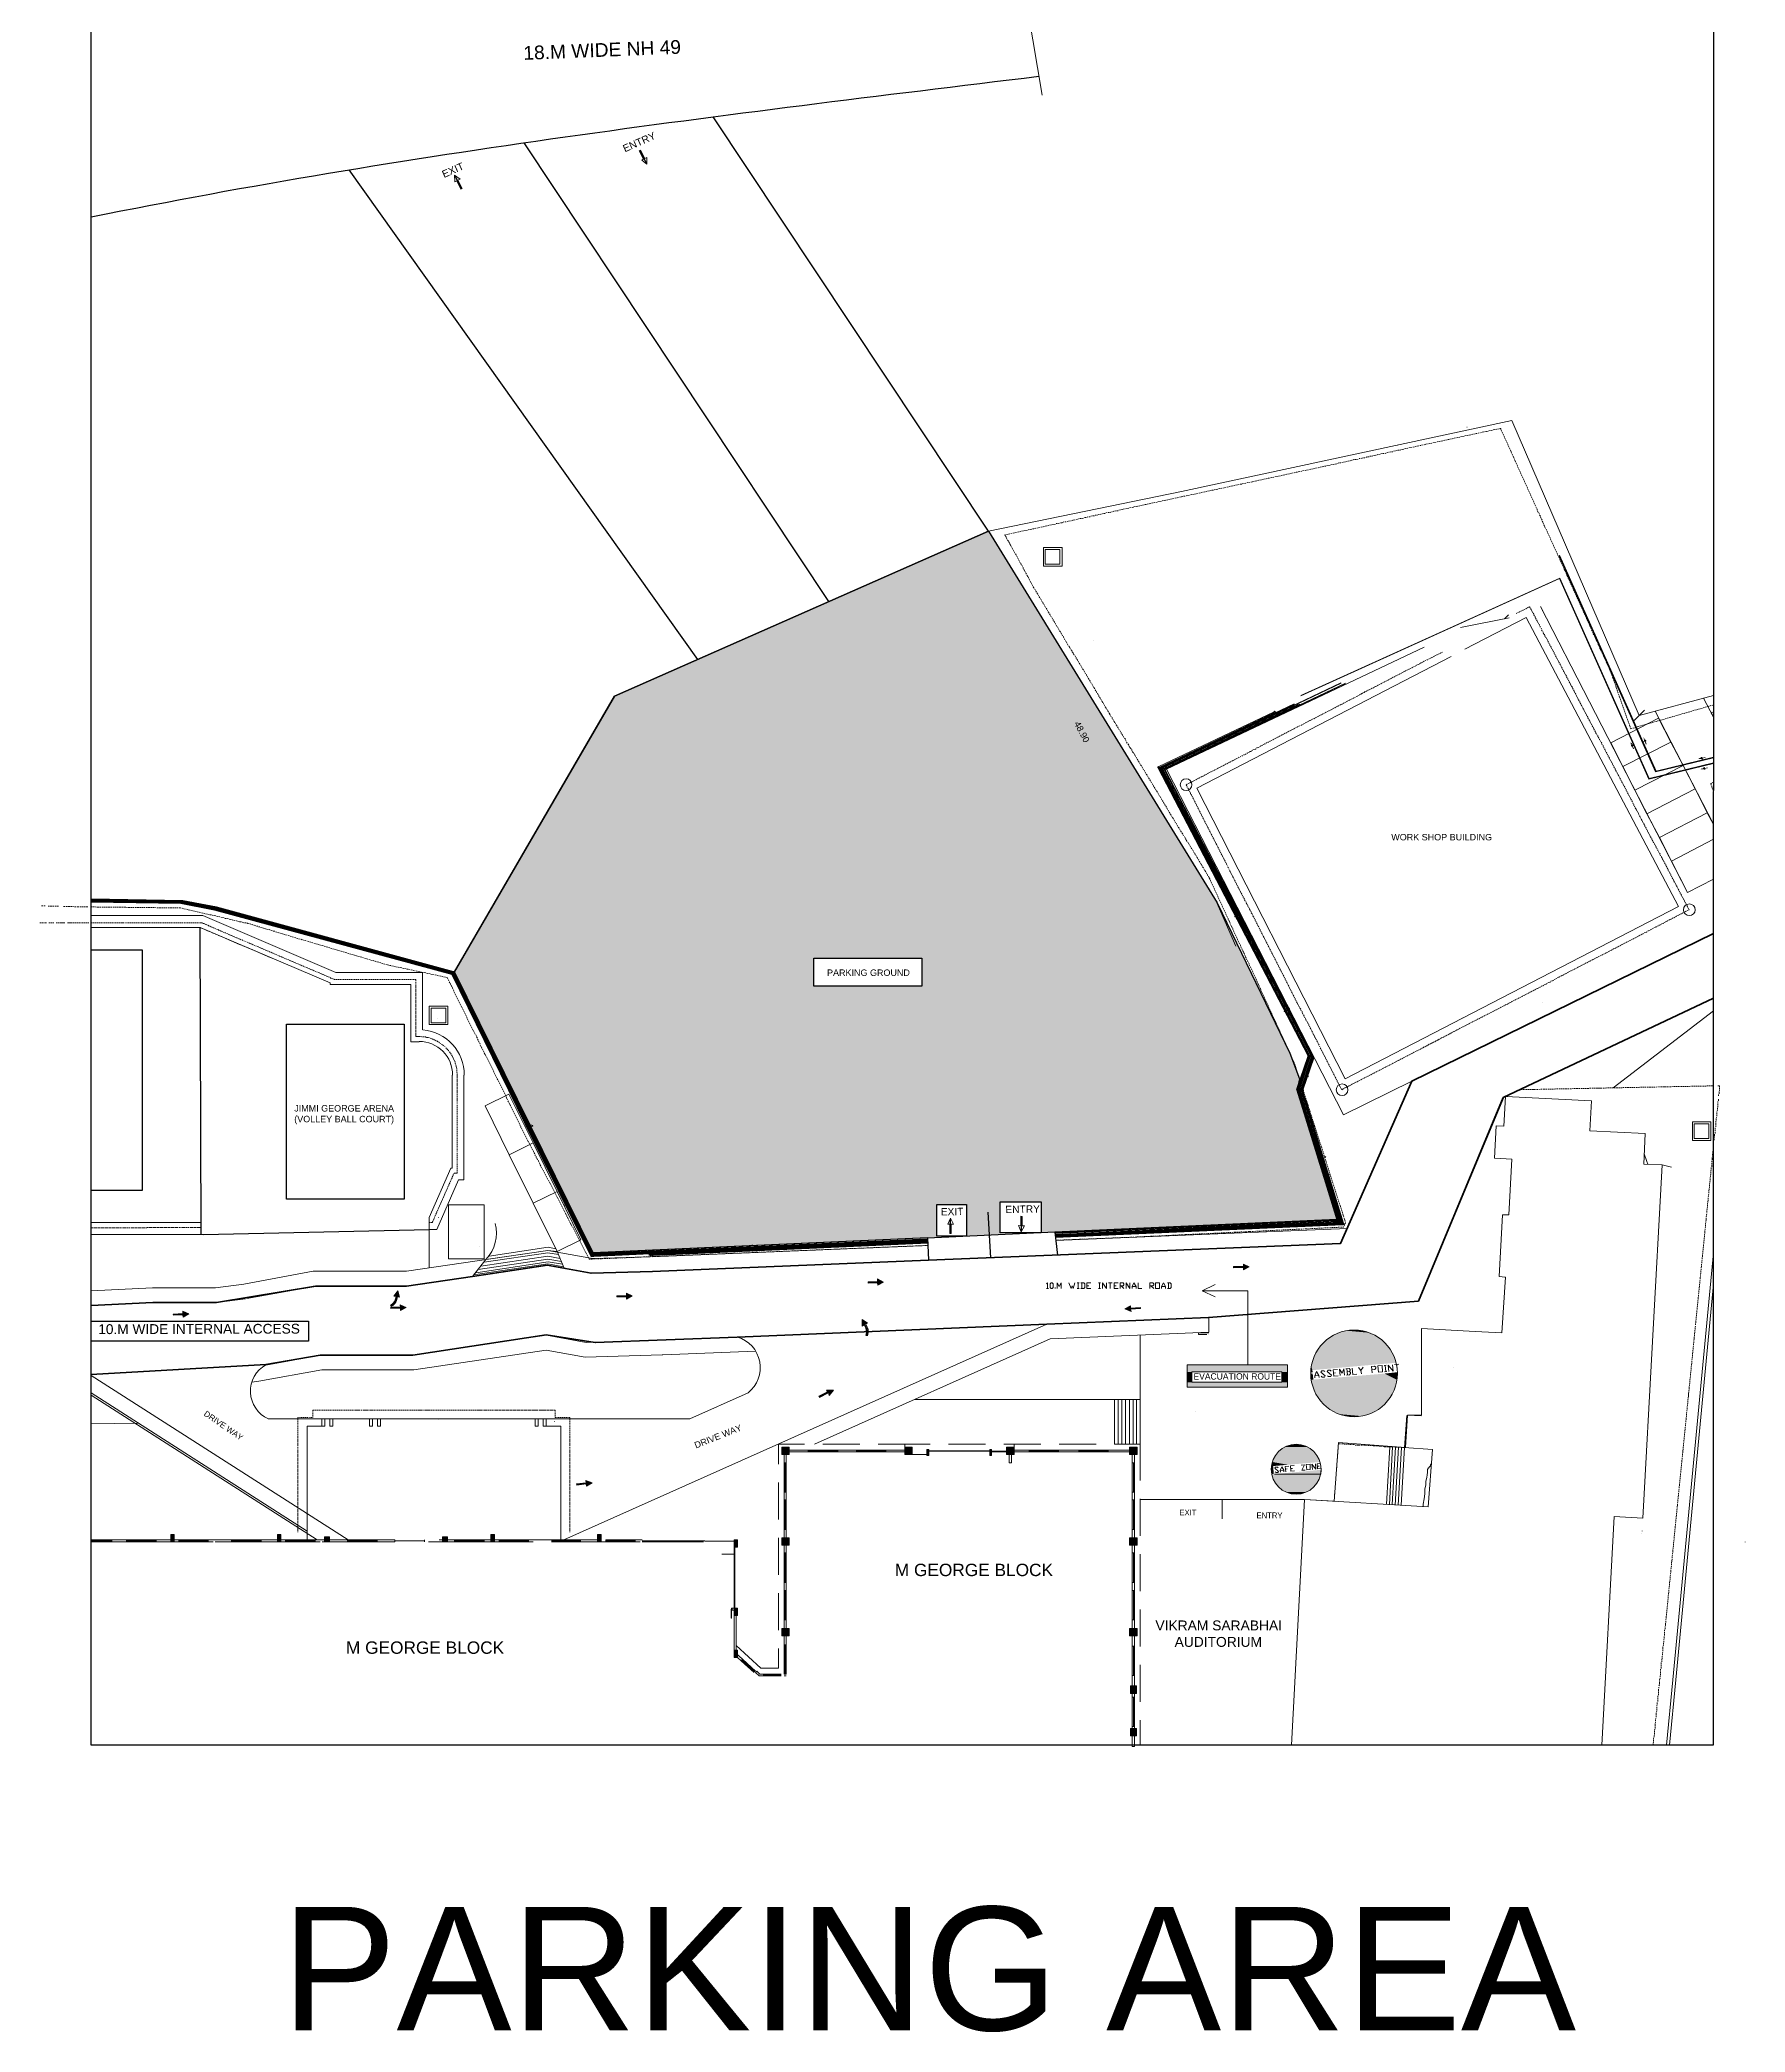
# Model space of a CAD drawing. Header units: inches. Extents: x 1969 to 240164, y 1364 to 46451.
# Drawn here: x 213110 to 230450, y 13086 to 33343 of the extents above; entities that cross this region are included whole.
import ezdxf

# ---------------------------------------------------------------- set-up
doc = ezdxf.new("R2010")
doc.units = ezdxf.units.IN
doc.header["$MEASUREMENT"] = 0
for name, color, linetype in [('PDF_0', 7, 'Continuous'), ('PDF_12 SOIL', 7, 'Continuous'), ('PDF_BH-WASTE', 7, 'Continuous'), ('PDF_Bh_P_Duct Pipe', 7, 'Continuous'), ('PDF_BH_Soil', 7, 'Continuous'), ('PDF_BH_Waste', 7, 'Continuous'), ('PDF_BOR', 7, 'Continuous'), ('PDF_BOUNDARY', 7, 'Continuous'), ('PDF_cars', 7, 'Continuous'), ('PDF_CL for PVC SCH-40', 7, 'Continuous'), ('PDF_Colour_Drainage', 7, 'Continuous'), ('PDF_ESElevation', 7, 'Continuous'), ('PDF_ESMinor', 7, 'Continuous'), ('PDF_foot path', 7, 'Continuous'), ('PDF_HAT', 7, 'Continuous'), ('PDF_INTERNAL ROAD', 7, 'Continuous'), ('PDF_Lines', 7, 'Continuous'), ('PDF_PAVING', 7, 'Continuous'), ('PDF_PHE_TEXT', 7, 'Continuous'), ('PDF_RD HA', 7, 'Continuous'), ('PDF_References', 7, 'Continuous'), ('PDF_RETAINING WALL', 7, 'Continuous'), ('PDF_ROAD', 7, 'Continuous'), ('PDF_TEX', 7, 'Continuous'), ('PDF_TEXT', 7, 'Continuous'), ('PDF_TEXT2', 7, 'Continuous'), ('PDF_thin ha', 7, 'Continuous'), ('PDF_THIN-1', 7, 'Continuous'), ('PDF_TXT', 7, 'Continuous'), ('PDF_Wall', 7, 'Continuous')]:
    doc.layers.add(name, color=color, linetype=linetype)
doc.styles.add('PDF ArialMT', font='arial.ttf')
doc.styles.add('PDF Century Gothic', font='GOTHIC.TTF')
doc.styles.add('PDF Swiss721BT-LightExtended', font='arial.ttf')

msp = doc.modelspace()

# ---------------------------------------------------------------- texts
at = {"layer": 'PDF_TEXT', "attachment_point": 4}
for s, insert, char_height, rotation, style in [('18.M WIDE NH 49', (218027, 33208), 139.58, 2.2838, 'PDF Swiss721BT-LightExtended'), ('ENTRY', (219044, 32233), 74.3, 23.9828, 'PDF Swiss721BT-LightExtended'), ('EXIT', (217205, 31972), 74.3, 23.9828, 'PDF Swiss721BT-LightExtended'), ('48.90', (223653, 26408), 65.4, 297.7185, 'PDF ArialMT'), ('ENTRY', (222928, 21451), 74.3, 1.0701, 'PDF Swiss721BT-LightExtended'), ('EXIT ', (222271, 21427), 74.3, 1.0701, 'PDF Swiss721BT-LightExtended'), ('10.M WIDE INTERNAL ACCESS', (213704, 20233), 99.7, 0.139, 'PDF Swiss721BT-LightExtended'), ('DRIVE WAY', (214788, 19385), 58.9, 325.4534, 'PDF Swiss721BT-LightExtended'), ('DRIVE WAY', (219770, 19050), 64.8, 21.6707, 'PDF Swiss721BT-LightExtended')]:
    msp.add_mtext(s, dxfattribs=dict(at, insert=insert, char_height=char_height, rotation=rotation, style=style))
for s, insert, char_height, style in [('WORK SHOP BUILDING', (226852, 25236), 65.38, 'PDF ArialMT'), ('PARKING GROUND', (221115, 23858), 65.38, 'PDF ArialMT'), ('EVACUATION ROUTE', (224841, 19753), 64.75, 'PDF Century Gothic'), ('EXIT', (224698, 18369), 58.3, 'PDF Century Gothic'), ('ENTRY', (225482, 18341), 58.3, 'PDF Century Gothic'), ('M GEORGE BLOCK', (221804, 17785), 125.62, 'PDF Swiss721BT-LightExtended'), ('VIKRAM SARABHAI \\P     AUDITORIUM', (224454, 17137), 100.5, 'PDF Swiss721BT-LightExtended'), ('M GEORGE BLOCK', (216223, 16995), 125.62, 'PDF Swiss721BT-LightExtended'), ('PARKING AREA', (215567, 13723), 1256.23, 'PDF Swiss721BT-LightExtended')]:
    msp.add_mtext(s, dxfattribs=dict(at, insert=insert, char_height=char_height, style=style))
at = {"layer": 'PDF_TEXT', "insert": (215697, 22415), "char_height": 65.38, "width": 1222.47, "attachment_point": 4, "style": 'PDF ArialMT'}
msp.add_mtext('JIMMI GEORGE ARENA\\P(VOLLEY BALL COURT)', dxfattribs=at)

# ---------------------------------------------------------------- hatches: boundary and pattern name
at = {"true_color": 0x727430}
h = msp.add_hatch(color=67, dxfattribs=at)
h.dxf.hatch_style = 1
h.paths.add_polyline_path([(225082, 24568), (222757, 28349), (218953, 26669), (217327, 23866), (218736, 21011), (222232, 21165), (222232, 21502), (222532, 21502), (222532, 21178), (222876, 21194), (222876, 21528), (223291, 21528), (223291, 21212), (223432, 21219), (226299, 21350), (225895, 22671), (225920, 22779), (225821, 23041)])
h.paths.add_polyline_path([(220981, 24006), (222078, 24006), (222078, 23721), (220981, 23721)], flags=16)
at = {"layer": 'PDF_0', "transparency": 33554559}
h = msp.add_hatch(color=256, dxfattribs=at)
h.paths.add_polyline_path([(219318, 20989), (219311, 20989)], flags=0)
h.paths.add_polyline_path([(219318, 20989), (219311, 20989)], flags=0)
h.paths.add_polyline_path([(219318, 20989), (219311, 20989)], flags=0)
h.paths.add_polyline_path([(219318, 20989), (219311, 20989)], flags=0)
h.paths.add_polyline_path([(219318, 20989), (219311, 20989)], flags=0)
h.paths.add_polyline_path([(219318, 20989), (219311, 20989)], flags=0)
h.paths.add_polyline_path([(219318, 20989), (219311, 20989)], flags=0)
h.paths.add_polyline_path([(219318, 20989), (219311, 20989)], flags=0)
h.paths.add_polyline_path([(219318, 20989), (219311, 20989)], flags=0)
h.paths.add_polyline_path([(219318, 20989), (219311, 20989)], flags=0)
h.paths.add_polyline_path([(219318, 20989), (219311, 20989)], flags=0)
h.paths.add_polyline_path([(219318, 20989), (219311, 20989)], flags=0)
h = msp.add_hatch(color=256, dxfattribs=at)
h.paths.add_polyline_path([(219318, 20989), (219311, 20989)], flags=0)
h.paths.add_polyline_path([(219318, 20989), (219311, 20989)], flags=0)
h.paths.add_polyline_path([(219318, 20989), (219311, 20989)], flags=0)
h.paths.add_polyline_path([(219318, 20989), (219311, 20989)], flags=0)
h = msp.add_hatch(color=256, dxfattribs=at)
h.paths.add_polyline_path([(219318, 20989), (219311, 20989)], flags=0)
h.paths.add_polyline_path([(219318, 20989), (219311, 20989)], flags=0)
h.paths.add_polyline_path([(219318, 20989), (219311, 20989)], flags=0)
h.paths.add_polyline_path([(219318, 20989), (219311, 20989)], flags=0)
h.paths.add_polyline_path([(219318, 20989), (219311, 20989)], flags=0)
h.paths.add_polyline_path([(219318, 20989), (219311, 20989)], flags=0)
h.paths.add_polyline_path([(219318, 20989), (219311, 20989)], flags=0)
h.paths.add_polyline_path([(219318, 20989), (219311, 20989)], flags=0)
h.paths.add_polyline_path([(219318, 20989), (219311, 20989)], flags=0)
h.paths.add_polyline_path([(219318, 20989), (219311, 20989)], flags=0)
h.paths.add_polyline_path([(219318, 20989), (219311, 20989)], flags=0)
h.paths.add_polyline_path([(219318, 20989), (219311, 20989)], flags=0)

# ---------------------------------------------------------------- linework, layer by layer
for p, q in [((222757, 28349), (219957, 32561)), ((221134, 27632), (218034, 32297)), ((219802, 27044), (216255, 32022)), ((222757, 28349), (218953, 26669)), ((218953, 26669), (217322, 23865)), ((214750, 21197), (214740, 24319)), ((222751, 21422), (222777, 20959)), ((214774, 21197), (217068, 21248)), ((222137, 21161), (222148, 20934)), ((223432, 21219), (223457, 20987))]:
    msp.add_line(p, q)
for points in [[(213633, 35410), (230127, 35410), (230126, 16003), (213632, 16003)], [(220981, 24006), (222078, 24006), (222078, 23721), (220981, 23721)], [(215620, 23334), (216814, 23334), (216814, 21557), (215620, 21557)], [(222232, 21502), (222532, 21502), (222532, 21178), (222232, 21178)], [(222876, 21528), (223291, 21528), (223291, 21212), (222876, 21212)]]:
    msp.add_lwpolyline(points, close=True)
for points in [[(222137, 21161), (218736, 21011), (217327, 23866), (218953, 26669), (222757, 28349), (225082, 24568), (225821, 23041), (225920, 22779), (225895, 22671), (226299, 21350), (223432, 21219), (222137, 21160)], [(213633, 20476), (214259, 20505), (214907, 20505), (215916, 20672), (216839, 20672), (217511, 20768), (218271, 20883), (218718, 20802), (219341, 20819), (222148, 20934), (226336, 21105), (227062, 22755), (230127, 24257)], [(213633, 24092), (214152, 24092), (214152, 21644), (213633, 21644)], [(230127, 23599), (227993, 22588), (227130, 20519), (224997, 20352), (223350, 20284), (220204, 20154), (218759, 20096), (218261, 20174), (216904, 19970), (215963, 19970), (215409, 19873), (213633, 19773)], [(213633, 20315), (215841, 20315), (215841, 20112), (213633, 20112)]]:
    msp.add_lwpolyline(points)
at = {"lineweight": 35}
for points in [[(213633, 20476), (214258, 20505), (214905, 20505), (215914, 20672), (216838, 20672), (217509, 20768), (218270, 20884), (218716, 20802), (219340, 20819), (222146, 20934), (226335, 21105), (227061, 22755), (230127, 24258)], [(230127, 23600), (227991, 22588), (227128, 20519), (224995, 20352), (223349, 20284), (220202, 20154), (218758, 20097), (218259, 20175), (216903, 19970), (215962, 19970), (215408, 19873), (213633, 19773)]]:
    msp.add_lwpolyline(points, dxfattribs=at)
msp.add_open_spline([(213633, 31543), (216849, 32195), (220059, 32584), (223269, 32973)], degree=3)
at = {"layer": 'PDF_0', "lineweight": 0}
for points in [[(224144, 28631), (224144, 28631)], [(228385, 27537), (228388, 27537)], [(223824, 27241), (223824, 27241)], [(223544, 27070), (223544, 27067)], [(229237, 26791), (229237, 26791)], [(228705, 26559), (228705, 26559)], [(229322, 26423), (229428, 26528)], [(229312, 26174), (229292, 26164)], [(229315, 26170), (229292, 26160)], [(229302, 26164), (229315, 26136)], [(229442, 26218), (229421, 26208), (229445, 26215)], [(229435, 26211), (229445, 26181)], [(224482, 25952), (224485, 25952), (224489, 25956)], [(224482, 25942), (224482, 25942)], [(224482, 25939), (224482, 25939)], [(224485, 25952), (224485, 25952)], [(224492, 25945), (224489, 25945), (224485, 25945), (224489, 25945), (224489, 25942)], [(224489, 25945), (224489, 25945)], [(224489, 25945), (224489, 25945)], [(230007, 26051), (230014, 26031)], [(230011, 26051), (230018, 26031)], [(230014, 26041), (230045, 26048)], [(230035, 25949), (230041, 25925)], [(230035, 25945), (230038, 25925)], [(230038, 25935), (230069, 25942)], [(225389, 24725), (225389, 24725)], [(214781, 24514), (214781, 24517)], [(225082, 24568), (225082, 24568)], [(214740, 24319), (214743, 24319)], [(225273, 24435), (225259, 24463)], [(225259, 24429), (225283, 24439)], [(225262, 24425), (225283, 24435)], [(225344, 24357), (225324, 24347)], [(225348, 24354), (225324, 24343)], [(225337, 24347), (225351, 24319)], [(225372, 24285), (225351, 24275)], [(225372, 24282), (225351, 24272)], [(225361, 24275), (225378, 24248)], [(225392, 24238), (225412, 24251), (225392, 24241)], [(225402, 24244), (225416, 24217)], [(225453, 24197), (225436, 24187)], [(225457, 24193), (225436, 24183)], [(225446, 24190), (225460, 24159)], [(216938, 23934), (216938, 23938)], [(216884, 23737), (216884, 23737)], [(217303, 23849), (217300, 23849), (217296, 23842), (217300, 23842)], [(217303, 23846), (217300, 23842), (217303, 23839), (217310, 23842), (217306, 23846)], [(217313, 23859), (217306, 23859), (217306, 23852), (217310, 23852)], [(217313, 23856), (217310, 23852), (217313, 23849), (217320, 23852), (217317, 23856)], [(217324, 23866), (217320, 23863), (217324, 23859), (217330, 23863), (217327, 23866)], [(227577, 23396), (227574, 23396)], [(217658, 23113), (217658, 23113)], [(217286, 22932), (217286, 22929)], [(226023, 23014), (226023, 23011), (226016, 23007), (226016, 23011), (226023, 23014), (226016, 23011)], [(226016, 23011), (226016, 23011)], [(226016, 23011), (226016, 23011)], [(226023, 23004), (226023, 23000), (226016, 23004), (226019, 23007), (226023, 23004), (226019, 23007)], [(226016, 23004), (226016, 23004)], [(226019, 23007), (226019, 23007)], [(226019, 23007), (226019, 23007)], [(226019, 23007), (226019, 23007)], [(226023, 23014), (226023, 23014)], [(226023, 23014), (226023, 23014)], [(226023, 23011), (226023, 23011)], [(226023, 23004), (226023, 23004)], [(226023, 23000), (226023, 23000)], [(226036, 23011), (226036, 23007), (226029, 23004), (226029, 23007), (226036, 23011), (226029, 23007)], [(226029, 23007), (226029, 23007)], [(226029, 23007), (226029, 23007)], [(226036, 23000), (226036, 22997), (226029, 23000), (226033, 23004), (226036, 23000), (226033, 23004)], [(226029, 23000), (226029, 23000)], [(226033, 23004), (226033, 23004)], [(226033, 23004), (226033, 23004)], [(226033, 23004), (226033, 23004)], [(226036, 23011), (226036, 23011)], [(226036, 23011), (226036, 23011)], [(226036, 23007), (226036, 23007)], [(226036, 23000), (226036, 23000)], [(226036, 22997), (226036, 22997)], [(226050, 23007), (226050, 23004), (226043, 23000), (226043, 23004), (226050, 23007), (226043, 23004)], [(226043, 23004), (226043, 23004)], [(226043, 23004), (226043, 23004)], [(226050, 22997), (226050, 22993), (226043, 22993), (226043, 22997), (226050, 22997), (226046, 23000), (226043, 22997)], [(226046, 23000), (226043, 23000)], [(226043, 22993), (226043, 22993)], [(226046, 23000), (226046, 23000)], [(226050, 23007), (226050, 23007)], [(226050, 23007), (226050, 23007)], [(226050, 23004), (226050, 23004)], [(226050, 22997), (226050, 22997)], [(226050, 22993), (226050, 22993)], [(226063, 23004), (226063, 23000), (226057, 22997), (226057, 23000), (226063, 23004), (226057, 23000)], [(226057, 23000), (226057, 23000)], [(226057, 23000), (226057, 23000)], [(226060, 22993), (226057, 22997)], [(226057, 22990), (226057, 22990)], [(226060, 22993), (226060, 22993)], [(226063, 23004), (226063, 23004)], [(226063, 23004), (226063, 23004)], [(226063, 22997), (226063, 23000)], [(226063, 22993), (226063, 22993)], [(226063, 22990), (226063, 22990)], [(226009, 22803), (225988, 22809), (226009, 22799)], [(225999, 22803), (225988, 22775)], [(226023, 22878), (225999, 22884), (226019, 22874)], [(226009, 22881), (225999, 22850)], [(227993, 22588), (227993, 22588)], [(226183, 21865), (226190, 21838)], [(226224, 21807), (226200, 21800)], [(226224, 21804), (226200, 21797)], [(226213, 21800), (226220, 21770)], [(218445, 21494), (218448, 21494)], [(217071, 21347), (217068, 21347)], [(217167, 21368), (217163, 21368)], [(221121, 21081), (221121, 21085)], [(218721, 20979), (218725, 20982), (218721, 20986), (218714, 20982), (218718, 20976)], [(218728, 20993), (218731, 20996), (218728, 20999), (218721, 20996), (218725, 20993)], [(218735, 21006), (218738, 21010), (218735, 21013), (218728, 21010), (218731, 21006)], [(219311, 20986), (219318, 20986), (219311, 20986), (219318, 20986), (219311, 20986), (219311, 20989), (219311, 20993), (219318, 20993), (219311, 20993), (219318, 20993), (219318, 20989), (219321, 20989), (219321, 20993), (219321, 20989), (219321, 20986), (219321, 20979), (219321, 20982), (219321, 20986), (219321, 20982), (219321, 20979), (219324, 20979), (219324, 20989), (219321, 20989), (219321, 20986), (219307, 20986), (219321, 20986), (219321, 20993), (219321, 20996), (219307, 20996), (219307, 20993), (219321, 20993)], [(219318, 20989), (219307, 20989), (219318, 20989)], [(219307, 20989), (219307, 20989)], [(219318, 20989), (219311, 20989), (219318, 20989)], [(219311, 20989), (219311, 20989)], [(219318, 20986), (219318, 20989), (219321, 20989)], [(219321, 20993), (219321, 20993)], [(219321, 20993), (219321, 20993)], [(219321, 20989), (219321, 20989)], [(219321, 20989), (219321, 20989)], [(219321, 20989), (219321, 20989), (219321, 20989)], [(219321, 20989), (219321, 20989), (219321, 20989)], [(219321, 20989), (219321, 20989), (219321, 20989)], [(219321, 20989), (219321, 20989), (219321, 20989)], [(219321, 20989), (219321, 20989), (219321, 20989)], [(219321, 20989), (219321, 20989), (219321, 20989)], [(219321, 20989), (219321, 20989)], [(219321, 20986), (219321, 20986)], [(220057, 20999), (220054, 20999)], [(220098, 20001), (220098, 20001)], [(226657, 19789), (226650, 19854), (226680, 19857), (226694, 19847), (226694, 19837), (226684, 19823), (226653, 19820)], [(226779, 19864), (226800, 19868)], [(226790, 19864), (226796, 19803)], [(226827, 19803), (226820, 19868), (226871, 19806), (226865, 19871)], [(226885, 19874), (226929, 19878)], [(226909, 19878), (226912, 19813)], [(226074, 19738), (226074, 19759), (226091, 19803), (226115, 19762), (226118, 19742)], [(226074, 19759), (226115, 19762)], [(226138, 19755), (226149, 19745), (226173, 19745), (226179, 19759), (226135, 19796), (226145, 19810), (226166, 19810), (226176, 19803)], [(226203, 19759), (226213, 19752), (226237, 19752), (226244, 19765), (226200, 19803), (226210, 19817), (226230, 19817), (226241, 19806)], [(226312, 19759), (226268, 19755), (226261, 19820), (226305, 19823)], [(226265, 19786), (226285, 19789)], [(226333, 19762), (226326, 19827), (226353, 19786), (226370, 19830), (226377, 19765)], [(226428, 19803), (226435, 19813), (226435, 19823), (226425, 19834), (226391, 19830)], [(226398, 19765), (226428, 19769), (226438, 19782), (226438, 19793), (226428, 19803), (226404, 19799)], [(226401, 19834), (226408, 19769)], [(226455, 19837), (226462, 19772), (226503, 19776)], [(226520, 19844), (226544, 19813), (226548, 19779)], [(226544, 19813), (226565, 19847)], [(226783, 19799), (226807, 19803)], [(217163, 19322), (217167, 19319)], [(218343, 19298), (218343, 19295)], [(220886, 19063), (220620, 19063), (220620, 18862)], [(221448, 19063), (221073, 19063)], [(221905, 19033), (221905, 19063), (221636, 19063)], [(222164, 19063), (221905, 19063)], [(222726, 19063), (222351, 19063)], [(223289, 19063), (222914, 19063)], [(223016, 19033), (223016, 19063)], [(223851, 19063), (223476, 19063)], [(224039, 19063), (224298, 19063), (224298, 18695)], [(220685, 19005), (220923, 19005), (220667, 19005)], [(220698, 18985), (220698, 18876), (220678, 18876), (220678, 19005)], [(220678, 18576), (220678, 18876), (220698, 18876), (220698, 18576)], [(221414, 19005), (221223, 19005), (220923, 19005), (220923, 18985), (220688, 18985), (220892, 18985)], [(220688, 18876), (220688, 18576)], [(221223, 19005), (221223, 18985), (220923, 18985)], [(221223, 18995), (220923, 18995)], [(221905, 19005), (221714, 19005), (221714, 18985), (221714, 19005), (221414, 19005), (221414, 18985), (221223, 18985), (221400, 18985)], [(221714, 18995), (221414, 18995)], [(221714, 18985), (221414, 18985)], [(221949, 18958), (222143, 18958)], [(221980, 18958), (222011, 18958)], [(222764, 18998), (222154, 18998)], [(222764, 18992), (222154, 18992)], [(222771, 18998), (222160, 18998)], [(222774, 18995), (222968, 18995)], [(222774, 18988), (222968, 18988)], [(223169, 18985), (223169, 19005), (223469, 19005), (223469, 18985), (223674, 18985), (223469, 18985), (223169, 18985), (223169, 19005), (222968, 19005), (223169, 19005), (222968, 19005), (222968, 18876), (222989, 18876), (222989, 18985), (222989, 18889)], [(223169, 18995), (223469, 18995)], [(223469, 19005), (223674, 19005), (223674, 18985), (223974, 18985), (223974, 19005), (223674, 19005), (223469, 19005), (223630, 19005)], [(223623, 18985), (223469, 18985), (223674, 18985)], [(223674, 18995), (223974, 18995)], [(224219, 18985), (224219, 18876), (224240, 18876), (224240, 19005)], [(224230, 18876), (224230, 18576)], [(225781, 18784), (225774, 18838), (225811, 18842)], [(225869, 18794), (225832, 18791), (225828, 18845), (225866, 18848)], [(225937, 18852), (225971, 18855), (225941, 18801), (225975, 18801)], [(226050, 18808), (226043, 18862), (226084, 18811), (226081, 18866)], [(226138, 18818), (226101, 18814), (226098, 18866), (226132, 18869)], [(226101, 18842), (226118, 18842)], [(220620, 18675), (220620, 18300)], [(225671, 18784), (225682, 18777), (225699, 18777), (225706, 18787), (225668, 18821), (225675, 18831), (225695, 18831), (225702, 18825)], [(225726, 18780), (225723, 18797), (225740, 18835), (225760, 18801), (225760, 18784)], [(225723, 18797), (225760, 18801)], [(225777, 18811), (225794, 18814)], [(225832, 18818), (225849, 18818)], [(220698, 18497), (220678, 18497)], [(220678, 18197), (220678, 18497)], [(220688, 18197), (220688, 18497)], [(220698, 18197), (220698, 18497)], [(224219, 18197), (224219, 18497)], [(224230, 18197), (224230, 18497)], [(224240, 18197), (224240, 18497)], [(224298, 18508), (224298, 18133)], [(213633, 18071), (213843, 18071), (213843, 18092), (213633, 18092)], [(213633, 18082), (213843, 18082)], [(213843, 18071), (213843, 18092)], [(213843, 18071), (213843, 18092)], [(213843, 18071), (213993, 18071)], [(213843, 18071), (213993, 18071)], [(213843, 18071), (213993, 18071)], [(213843, 18071), (213993, 18071)], [(213843, 18071), (213993, 18071)], [(213843, 18071), (213993, 18071)], [(213843, 18071), (213993, 18071)], [(213843, 18071), (213993, 18071)], [(213843, 18071), (213993, 18071)], [(213843, 18071), (213993, 18071)], [(213843, 18071), (213993, 18071)], [(213843, 18071), (213993, 18071)], [(213993, 18071), (213993, 18092)], [(213993, 18092), (214293, 18092)], [(213993, 18071), (213993, 18092)], [(213993, 18082), (214293, 18082)], [(213993, 18071), (214293, 18071)], [(214293, 18071), (214293, 18092)], [(214293, 18071), (214293, 18092)], [(214293, 18071), (214293, 18092)], [(214293, 18071), (214443, 18071)], [(214293, 18071), (214443, 18071)], [(214293, 18071), (214477, 18071)], [(214474, 18092), (214522, 18092), (214522, 18071), (214822, 18071), (214873, 18071), (214822, 18071), (214873, 18071), (214822, 18071), (214822, 18092), (214822, 18071), (214822, 18092), (214522, 18092), (214522, 18071), (214518, 18071), (214522, 18071), (214518, 18071), (214474, 18071)], [(214522, 18082), (214822, 18082)], [(214822, 18071), (214822, 18092), (215060, 18092), (215060, 18071), (215060, 18092), (215360, 18092), (215360, 18071), (215360, 18092), (215609, 18092), (215909, 18092), (215909, 18071), (215609, 18071), (215360, 18071), (215561, 18071), (215561, 18092)], [(215060, 18071), (215060, 18092)], [(215060, 18082), (215360, 18082)], [(215060, 18071), (215360, 18071)], [(215609, 18071), (215609, 18092)], [(215609, 18082), (215909, 18082)], [(215909, 18071), (215909, 18092), (216240, 18092), (216240, 18071), (216540, 18071), (216540, 18092), (216540, 18071), (216540, 18092)], [(215909, 18071), (215960, 18071)], [(215909, 18071), (215960, 18071)], [(215909, 18071), (215960, 18071)], [(215909, 18071), (215960, 18071)], [(215981, 18071), (216240, 18071)], [(215981, 18071), (216240, 18071)], [(216240, 18071), (216240, 18092), (216540, 18092), (216720, 18092), (216720, 18071), (216540, 18071), (216591, 18071)], [(216540, 18082), (216240, 18082)], [(217020, 18082), (216720, 18082)], [(217020, 18071), (217020, 18092)], [(217064, 18071), (217204, 18071)], [(217064, 18071), (217204, 18071)], [(217064, 18071), (217204, 18071)], [(217064, 18071), (217204, 18071)], [(217170, 18092), (217327, 18092), (217627, 18092), (217780, 18092), (218080, 18092), (218080, 18071), (218087, 18071)], [(217327, 18092), (217327, 18071), (217170, 18071)], [(217204, 18071), (217255, 18071)], [(217204, 18071), (217255, 18071)], [(217627, 18092), (217627, 18071), (217327, 18071), (217238, 18071), (217327, 18071), (217238, 18071)], [(217627, 18082), (217327, 18082)], [(217780, 18071), (217627, 18071), (217716, 18071)], [(217780, 18092), (217780, 18071), (218080, 18071), (218080, 18092), (218312, 18092), (218612, 18092), (218817, 18092)], [(218080, 18082), (217780, 18082)], [(218080, 18092), (218080, 18071), (218080, 18092), (218087, 18092)], [(218612, 18071), (218312, 18071)], [(218612, 18071), (218312, 18071)], [(218612, 18071), (218864, 18071)], [(218612, 18071), (218864, 18071)], [(218612, 18071), (218864, 18071)], [(218612, 18071), (218864, 18071)], [(218612, 18071), (218864, 18071)], [(218612, 18071), (218864, 18071)], [(218864, 18071), (218864, 18092)], [(218864, 18071), (218864, 18092)], [(219164, 18092), (218864, 18092)], [(218864, 18071), (218864, 18092)], [(218864, 18071), (218864, 18092)], [(219164, 18071), (218864, 18071)], [(219164, 18071), (218864, 18071)], [(219205, 18092), (219164, 18092), (219236, 18092), (219164, 18092), (219236, 18092), (219164, 18092), (219168, 18092)], [(219164, 18071), (219164, 18092)], [(219164, 18071), (219164, 18092)], [(219164, 18071), (219164, 18092)], [(219164, 18071), (219164, 18092)], [(219164, 18071), (219164, 18092)], [(219164, 18071), (219164, 18092)], [(219164, 18071), (219205, 18071)], [(219164, 18071), (219205, 18071)], [(219164, 18071), (219215, 18071)], [(219164, 18071), (219215, 18071)], [(219164, 18071), (219215, 18071)], [(219164, 18071), (219215, 18071)], [(219164, 18071), (219215, 18071)], [(219164, 18071), (219215, 18071)], [(219164, 18071), (219215, 18071)], [(219164, 18071), (219215, 18071)], [(219164, 18071), (219168, 18071)], [(219171, 18071), (219215, 18071)], [(219171, 18071), (219215, 18071)], [(219171, 18071), (219215, 18071)], [(219171, 18071), (219215, 18071)], [(219171, 18071), (219215, 18071)], [(219171, 18071), (219215, 18071)], [(219171, 18071), (219215, 18071)], [(219171, 18071), (219215, 18071)], [(219171, 18071), (219215, 18071)], [(219171, 18071), (219215, 18071)], [(219171, 18071), (219215, 18071)], [(219171, 18071), (219215, 18071)], [(219171, 18071), (219215, 18071)], [(219171, 18071), (219215, 18071)], [(219171, 18071), (219215, 18071)], [(219171, 18071), (219215, 18071)], [(219171, 18071), (219215, 18071)], [(219171, 18071), (219215, 18071)], [(219171, 18071), (219215, 18071)], [(219171, 18071), (219215, 18071)], [(219171, 18071), (219215, 18071)], [(219171, 18071), (219215, 18071)], [(219171, 18071), (219215, 18071)], [(219171, 18071), (219215, 18071)], [(219171, 18071), (219215, 18071)], [(219171, 18071), (219215, 18071)], [(219171, 18071), (219215, 18071)], [(219171, 18071), (219215, 18071)], [(219873, 18082), (219236, 18082)], [(219236, 18071), (219860, 18071)], [(219236, 18071), (219860, 18071)], [(219236, 18071), (219860, 18071)], [(219236, 18071), (219860, 18071)], [(219873, 18078), (219894, 18078), (220170, 18078)], [(220620, 18112), (220620, 17737)], [(220678, 18017), (220678, 17959), (220678, 17969), (220678, 17959), (220678, 18197), (220698, 18197), (220698, 18085)], [(220698, 18197), (220678, 18197)], [(220678, 18197), (220698, 18197)], [(220698, 18064), (220698, 17959), (220678, 17959), (220678, 17969), (220678, 17959), (220698, 17959), (220678, 17959), (220698, 17959), (220698, 17659)], [(224219, 18197), (224219, 17959)], [(224219, 18197), (224240, 18197)], [(224219, 18197), (224240, 18197)], [(224240, 18197), (224219, 18197)], [(224240, 18197), (224240, 17959)], [(220044, 17945), (220170, 17945)], [(220170, 18017), (220170, 17332), (220170, 16895)], [(220177, 18017), (220177, 17332)], [(220678, 17959), (220678, 17659), (220678, 17577), (220678, 17659), (220678, 17577), (220678, 17659), (220698, 17659), (220698, 17577), (220678, 17577), (220698, 17577), (220698, 17277), (220678, 17277), (220698, 17277), (220678, 17277), (220698, 17277)], [(220688, 17959), (220688, 17659)], [(224219, 17959), (224240, 17959)], [(224240, 17959), (224219, 17959)], [(224219, 17959), (224240, 17959)], [(224240, 17959), (224219, 17959)], [(224219, 17959), (224219, 17659)], [(224230, 17959), (224230, 17659)], [(224240, 17959), (224240, 17659)], [(224298, 17945), (224298, 17570)], [(224219, 17659), (224219, 17577)], [(224219, 17659), (224219, 17577)], [(224219, 17659), (224219, 17577)], [(224219, 17659), (224240, 17659), (224240, 17577), (224240, 17277)], [(220620, 17550), (220620, 17175)], [(220678, 17277), (220678, 17577)], [(220688, 17277), (220688, 17577)], [(224219, 17577), (224240, 17577)], [(224219, 17577), (224240, 17577)], [(224219, 17277), (224219, 17577)], [(224230, 17277), (224230, 17577)], [(220170, 17376), (220149, 17376), (220149, 17396), (220204, 17396)], [(220190, 17321), (220190, 16970)], [(224219, 17011), (224240, 17011), (224219, 17011), (224240, 17011), (224240, 17277), (224219, 17277), (224219, 17011), (224219, 16711), (224240, 16711), (224219, 16711), (224240, 16711), (224219, 16711), (224240, 16711), (224240, 16531), (224240, 16493), (224219, 16493), (224219, 16531)], [(224298, 17383), (224298, 17008)], [(220620, 16987), (220620, 16786), (220443, 16786), (220190, 17018)], [(220678, 16725), (220678, 17025)], [(220688, 16725), (220688, 17025)], [(220698, 16725), (220698, 17025)], [(220388, 16756), (220255, 16878), (220190, 16936)], [(220374, 16742), (220241, 16861), (220204, 16895)], [(220241, 16861), (220255, 16878)], [(220381, 16749), (220248, 16868)], [(224240, 17011), (224240, 16711), (224219, 16711), (224219, 16551)], [(224230, 16711), (224230, 17011)], [(224298, 16820), (224298, 16445)], [(220650, 16725), (220470, 16725), (220470, 16708), (220425, 16708), (220388, 16742), (220402, 16756), (220432, 16725), (220470, 16725)], [(220650, 16718), (220470, 16718)], [(220650, 16708), (220470, 16708)], [(220698, 16725), (220678, 16725)], [(220698, 16725), (220678, 16725)], [(220678, 16725), (220698, 16725)], [(220698, 16725), (220678, 16725)], [(220678, 16725), (220698, 16725)], [(220678, 16708), (220698, 16708)], [(224219, 16493), (224240, 16493)], [(224219, 16493), (224240, 16493)], [(224240, 16493), (224219, 16493)], [(224219, 16493), (224240, 16493)], [(224240, 16493), (224219, 16493)], [(224219, 16493), (224219, 16193)], [(224230, 16493), (224230, 16193)], [(224240, 16493), (224240, 16193)], [(224298, 16258), (224298, 16003)], [(224260, 16173), (224213, 16173)], [(224219, 15992), (224240, 15992)], [(224219, 15992), (224240, 15992)], [(224240, 15992), (224219, 15992)], [(224219, 15992), (224240, 15992)], [(224240, 15992), (224219, 15992)]]:
    msp.add_lwpolyline(points, dxfattribs=at)
for points in [[(224482, 25942), (224482, 25939), (224489, 25945)], [(224485, 25952), (224489, 25945)], [(226169, 21865), (226193, 21872)], [(219311, 20996), (219311, 20986), (219318, 20986), (219318, 20996)], [(225798, 19643), (225798, 19871), (224778, 19871), (224778, 19643)], [(226721, 19796), (226715, 19861), (226759, 19864), (226762, 19799)], [(225740, 19694), (225740, 19799), (224823, 19799), (224823, 19694)], [(220678, 18876), (220698, 18876)], [(220892, 19005), (220729, 19005)], [(221400, 19005), (221223, 19005)], [(221905, 19005), (221714, 19005)], [(221905, 18985), (221714, 18985)], [(222150, 18951), (222130, 18951), (222130, 19012), (222150, 19012)], [(222150, 18951), (222130, 18951), (222130, 19012), (222150, 19012)], [(222150, 18951), (222130, 18951), (222130, 19012), (222150, 19012)], [(222788, 18951), (222771, 18951), (222771, 19012), (222788, 19012)], [(222989, 18985), (223169, 18985)], [(223469, 19005), (223674, 19005)], [(223974, 19005), (224240, 19005)], [(223974, 18985), (224219, 18985)], [(224219, 18576), (224240, 18576), (224240, 18876), (224219, 18876), (224240, 18876), (224219, 18876)], [(225995, 18804), (225988, 18859), (226026, 18862), (226029, 18808)], [(220678, 18497), (220678, 18576), (220698, 18576), (220698, 18497)], [(224219, 18497), (224219, 18576)], [(224240, 18497), (224219, 18497)], [(224240, 18497), (224240, 18576)], [(213993, 18092), (213843, 18092)], [(213993, 18092), (213843, 18092)], [(213993, 18071), (213843, 18071)], [(213993, 18092), (213993, 18071)], [(214453, 18092), (214293, 18092)], [(214443, 18071), (214293, 18071)], [(214443, 18071), (214293, 18071)], [(214477, 18071), (214443, 18071), (214443, 18146), (214477, 18146)], [(214522, 18092), (214522, 18071)], [(215060, 18071), (214893, 18071)], [(215060, 18071), (214893, 18071)], [(215561, 18071), (215360, 18071)], [(215561, 18071), (215527, 18071), (215527, 18146), (215561, 18146)], [(216240, 18071), (215981, 18071)], [(216055, 18071), (216004, 18071), (216004, 18122), (216055, 18122)], [(216591, 18071), (216540, 18071)], [(217255, 18071), (217204, 18071), (217204, 18122), (217255, 18122)], [(217255, 18071), (217204, 18071)], [(217716, 18071), (217627, 18071)], [(217733, 18071), (217695, 18071), (217695, 18146), (217733, 18146)], [(218128, 18071), (218080, 18071)], [(218312, 18082), (218612, 18082)], [(218864, 18071), (218612, 18071)], [(218817, 18071), (218782, 18071), (218782, 18146), (218817, 18146)], [(218864, 18082), (219164, 18082)], [(219164, 18092), (219164, 18071)], [(219215, 18071), (219164, 18071)], [(219215, 18071), (219164, 18071)], [(219205, 18071), (219164, 18071)], [(219215, 18071), (219171, 18071)], [(219215, 18071), (219171, 18071)], [(219860, 18071), (219236, 18071)], [(220204, 18017), (220170, 18017), (220170, 18092), (220204, 18092)], [(220698, 18197), (220678, 18197)], [(224219, 18197), (224240, 18197)], [(224240, 17577), (224240, 17659)], [(220143, 17386), (220139, 17386), (220139, 17294), (220143, 17294)], [(220149, 17396), (220143, 17396), (220143, 17386), (220149, 17386)], [(220204, 17321), (220170, 17321), (220170, 17396), (220204, 17396)], [(220678, 17025), (220678, 17277), (220678, 17025), (220678, 17277), (220698, 17277), (220698, 17025)], [(224219, 17277), (224240, 17277)], [(224219, 17277), (224240, 17277)], [(220678, 17025), (220698, 17025)], [(220204, 16895), (220170, 16895), (220170, 16970), (220204, 16970)], [(224240, 16193), (224240, 15992), (224219, 15992), (224219, 16193)], [(224240, 16193), (224219, 16193)]]:
    msp.add_lwpolyline(points, close=True, dxfattribs=at)
for points in [[(217326, 23867, 0.199002), (217324, 23870), (217317, 23870), (217317, 23863), (217320, 23863)], [(226063, 22998, -0.238563), (226063, 22993), (226063, 22990), (226057, 22990), (226057, 22993), (226063, 22993), (226060, 22993), (226057, 22993)], [(218718, 20978, 0.198789), (218721, 20976), (218725, 20972), (218728, 20982), (218725, 20982)], [(218725, 20992, 0.198789), (218728, 20989), (218731, 20989), (218735, 20996), (218731, 20996)], [(218732, 21005, 0.198789), (218735, 21003), (218742, 21003), (218742, 21010), (218738, 21010)]]:
    msp.add_lwpolyline(points, format="xyb", dxfattribs=at)
at = {"layer": 'PDF_0', "color": 7, "lineweight": 0, "true_color": 0xffffff}
for points in [[(219311, 20996), (219311, 20986)], [(219318, 20996), (219318, 20986)]]:
    msp.add_lwpolyline(points, dxfattribs=at)
at = {"layer": 'PDF_0', "color": 2, "lineweight": 0, "true_color": 0xf1eb1f}
for points in [[(226135, 18760), (225665, 18760), (226135, 18760)], [(226135, 18760), (226138, 18804), (226135, 18760)]]:
    msp.add_lwpolyline(points, dxfattribs=at)
msp.add_lwpolyline([(226138, 18804), (226138, 18804), (226138, 18804)], close=True, dxfattribs=at)
at = {"layer": 'PDF_0', "lineweight": 0}
for centre, radius in [((226474, 19784), 441), ((225885, 18809), 254)]:
    msp.add_circle(centre, radius, dxfattribs=at)
for centre, radius, start, end in [((224484, 25947), 5.11, 0.6838, 234.2031), ((224484, 25947), 5.11, 88.632, 322.1852), ((217305, 23847), 5.11, 33.4485, 78.4683), ((217315, 23858), 5.11, 33.4485, 78.4683), ((226021, 23009), 5.1, 339.0931, 32.7645), ((226035, 23005), 5.1, 339.0931, 32.7645), ((226048, 23002), 5.1, 339.0931, 32.7645), ((219327, 20992), 5.06, 178.8957, 181.1043), ((219334, 20992), 8.62, 179.4622, 180.5378)]:
    msp.add_arc(centre, radius, start, end, dxfattribs=at)
at = {"layer": 'PDF_0', "transparency": 33554559}
for points in [[(229285, 26208), (229292, 26198), (229285, 26198)], [(229292, 26198), (229288, 26194), (229302, 26187)], [(229288, 26194), (229302, 26187), (229288, 26181)], [(229302, 26184), (229288, 26177), (229309, 26174)], [(229288, 26177), (229309, 26174), (229292, 26167)], [(229414, 26256), (229421, 26245), (229418, 26242)], [(229424, 26242), (229418, 26242), (229431, 26232)], [(229418, 26242), (229431, 26232), (229421, 26225)], [(229435, 26228), (229421, 26225), (229442, 26222)], [(229421, 26225), (229442, 26222), (229421, 26211)], [(229966, 26031), (229980, 26034), (229980, 26031)], [(229980, 26037), (229983, 26031), (229994, 26044)], [(229983, 26031), (229994, 26044), (229997, 26031)], [(229994, 26044), (229997, 26031), (230004, 26048)], [(229994, 25925), (230004, 25932), (230004, 25925)], [(229997, 26031), (230004, 26048), (230011, 26031)], [(230004, 25932), (230007, 25925), (230018, 25939)], [(230007, 25925), (230018, 25939), (230021, 25925)], [(230021, 25939), (230024, 25925), (230031, 25945)], [(230024, 25925), (230031, 25945), (230035, 25925)], [(225286, 24422), (225266, 24425), (225283, 24432)], [(225273, 24415), (225286, 24422), (225266, 24425)], [(225290, 24405), (225273, 24411), (225286, 24418)], [(225283, 24401), (225290, 24405), (225273, 24411)], [(225290, 24391), (225283, 24401), (225290, 24401)], [(225314, 24391), (225324, 24381), (225317, 24381)], [(225324, 24381), (225317, 24377), (225334, 24371)], [(225317, 24377), (225334, 24371), (225320, 24364)], [(225334, 24367), (225320, 24360), (225341, 24360)], [(225320, 24360), (225341, 24360), (225324, 24350)], [(225341, 24319), (225348, 24309), (225344, 24306)], [(225351, 24309), (225344, 24306), (225361, 24296)], [(225344, 24306), (225361, 24296), (225348, 24292)], [(225361, 24296), (225348, 24289), (225368, 24285)], [(225348, 24289), (225368, 24285), (225351, 24279)], [(225382, 24285), (225389, 24279), (225385, 24275)], [(225392, 24275), (225385, 24272), (225399, 24265)], [(225385, 24272), (225399, 24265), (225389, 24258)], [(225402, 24265), (225389, 24258), (225409, 24255)], [(225389, 24258), (225409, 24255), (225392, 24244)], [(225426, 24231), (225433, 24221), (225426, 24221)], [(225433, 24221), (225429, 24217), (225443, 24210)], [(225429, 24217), (225443, 24210), (225433, 24204)], [(225446, 24207), (225433, 24200), (225453, 24200)], [(225433, 24200), (225453, 24200), (225433, 24190)], [(226009, 22898), (226023, 22881), (226002, 22888)], [(226016, 22912), (226023, 22895), (226009, 22901)], [(226023, 22895), (226009, 22898), (226023, 22881)], [(226023, 22912), (226016, 22912), (226023, 22895)], [(226026, 22925), (226023, 22912), (226019, 22915)], [(225999, 22823), (226009, 22806), (225992, 22813)], [(226006, 22837), (226012, 22820), (225999, 22826)], [(226012, 22820), (225999, 22823), (226009, 22806)], [(226012, 22837), (226006, 22837), (226012, 22820)], [(226016, 22850), (226012, 22837), (226009, 22840)], [(226169, 21913), (226173, 21903), (226169, 21899)], [(226176, 21899), (226169, 21899), (226183, 21889)], [(226169, 21899), (226183, 21889), (226169, 21886)], [(226183, 21886), (226169, 21882), (226190, 21875)], [(226169, 21882), (226190, 21875), (226169, 21872)], [(226200, 21848), (226207, 21838), (226200, 21835)], [(226207, 21835), (226200, 21835), (226213, 21824)], [(226200, 21835), (226213, 21824), (226200, 21817)], [(226213, 21821), (226200, 21817), (226220, 21811)], [(226200, 21817), (226220, 21811), (226200, 21804)], [(219311, 20989), (219318, 20989), (219307, 20989)], [(219307, 20989), (219318, 20989), (219318, 20989)], [(219318, 20989), (219318, 20989), (219307, 20989)], [(219318, 20989), (219307, 20989), (219311, 20989)], [(219318, 20993), (219311, 20993), (219318, 20989)], [(219311, 20993), (219318, 20989), (219311, 20989)], [(219311, 20989), (219318, 20989), (219318, 20989)], [(219318, 20989), (219318, 20989), (219311, 20989)], [(219311, 20989), (219318, 20989), (219318, 20989)], [(219318, 20989), (219318, 20989), (219311, 20989)], [(219311, 20989), (219318, 20989), (219318, 20989)], [(219318, 20989), (219318, 20989), (219311, 20989)], [(219311, 20989), (219318, 20989), (219318, 20989)], [(219318, 20989), (219318, 20989), (219311, 20989)], [(219311, 20989), (219318, 20989), (219318, 20989)], [(219318, 20989), (219318, 20989), (219311, 20989)], [(219311, 20989), (219318, 20989), (219318, 20989)], [(219318, 20989), (219318, 20989), (219311, 20989)], [(219311, 20989), (219318, 20989), (219318, 20989)], [(219318, 20989), (219318, 20989), (219311, 20989)], [(219311, 20989), (219318, 20989), (219318, 20989)], [(219318, 20989), (219318, 20989), (219311, 20989)], [(219311, 20989), (219318, 20989), (219318, 20989)], [(219318, 20989), (219318, 20989), (219311, 20989)], [(219311, 20989), (219318, 20989), (219318, 20989)], [(219318, 20989), (219318, 20989), (219311, 20989)], [(219311, 20989), (219318, 20989), (219318, 20989)], [(219318, 20989), (219318, 20989), (219311, 20989)], [(219311, 20989), (219318, 20989), (219318, 20989)], [(219318, 20989), (219318, 20989), (219311, 20989)], [(219311, 20989), (219318, 20989), (219318, 20989)], [(219318, 20989), (219318, 20989), (219311, 20989)], [(219311, 20989), (219318, 20989), (219318, 20989)], [(219318, 20989), (219318, 20989), (219311, 20989)], [(219311, 20989), (219318, 20989), (219318, 20989)], [(219318, 20989), (219318, 20989), (219311, 20989)], [(219311, 20989), (219318, 20989), (219318, 20989)], [(219318, 20989), (219318, 20989), (219311, 20989)], [(219311, 20989), (219318, 20989), (219318, 20989)], [(219318, 20989), (219318, 20989), (219311, 20989)], [(219311, 20989), (219318, 20989), (219318, 20989)], [(219318, 20989), (219318, 20989), (219311, 20989)], [(219311, 20989), (219318, 20989), (219318, 20989)], [(219318, 20989), (219318, 20989), (219311, 20989)], [(219311, 20989), (219318, 20989), (219318, 20989)], [(219318, 20989), (219318, 20989), (219311, 20989)], [(219311, 20989), (219318, 20989), (219318, 20989)], [(219318, 20989), (219318, 20989), (219311, 20989)], [(219311, 20989), (219318, 20989), (219318, 20989)], [(219318, 20989), (219318, 20989), (219311, 20989)], [(219311, 20989), (219318, 20989), (219318, 20989)], [(219318, 20989), (219318, 20989), (219311, 20989)], [(219311, 20989), (219318, 20989), (219318, 20989)], [(219318, 20989), (219318, 20989), (219311, 20989)], [(219311, 20989), (219318, 20989), (219318, 20989)], [(219318, 20989), (219318, 20989), (219311, 20989)], [(219311, 20989), (219318, 20989), (219318, 20989)], [(219318, 20989), (219318, 20989), (219311, 20989)], [(219311, 20989), (219318, 20989), (219318, 20989)], [(219318, 20989), (219318, 20989), (219311, 20989)], [(219311, 20989), (219318, 20989), (219318, 20989)], [(219318, 20989), (219318, 20989), (219311, 20989)], [(219318, 20989), (219311, 20989), (219318, 20986)], [(219311, 20989), (219318, 20986), (219311, 20986)], [(222150, 19012), (222130, 19012), (222150, 18951)], [(222130, 19012), (222150, 18951), (222130, 18951)], [(222150, 19012), (222130, 19012), (222150, 18951)], [(222130, 19012), (222150, 18951), (222130, 18951)], [(222150, 19012), (222130, 19012), (222150, 18951)], [(222130, 19012), (222150, 18951), (222130, 18951)], [(222788, 19012), (222771, 19012), (222788, 18951)], [(222771, 19012), (222788, 18951), (222771, 18951)], [(222788, 19012), (222771, 19012), (222788, 18951)], [(222771, 19012), (222788, 18951), (222771, 18951)], [(222788, 19012), (222771, 19012), (222788, 18951)], [(222771, 19012), (222788, 18951), (222771, 18951)], [(214477, 18146), (214443, 18146), (214477, 18071)], [(214443, 18146), (214477, 18071), (214443, 18071)], [(215561, 18146), (215527, 18146), (215561, 18071)], [(215527, 18146), (215561, 18071), (215527, 18071)], [(216055, 18122), (216004, 18122), (216055, 18071)], [(216004, 18122), (216055, 18071), (216004, 18071)], [(217255, 18122), (217204, 18122), (217255, 18071)], [(217204, 18122), (217255, 18071), (217204, 18071)], [(217733, 18146), (217695, 18146), (217733, 18071)], [(217695, 18146), (217733, 18071), (217695, 18071)], [(218817, 18146), (218782, 18146), (218817, 18071)], [(218782, 18146), (218817, 18071), (218782, 18071)], [(220204, 18092), (220170, 18092), (220204, 18017)], [(220170, 18092), (220204, 18017), (220170, 18017)], [(220204, 17396), (220170, 17396), (220204, 17321)], [(220170, 17396), (220204, 17321), (220170, 17321)], [(220204, 16970), (220170, 16970), (220204, 16895)], [(220170, 16970), (220204, 16895), (220170, 16895)]]:
    msp.add_solid(points, dxfattribs=at)
at = {"layer": 'PDF_0', "color": 7, "true_color": 0xffffff, "transparency": 33554559}
for points in [[(219318, 20996), (219318, 20986), (219311, 20996)], [(219318, 20986), (219311, 20996), (219311, 20986)]]:
    msp.add_solid(points, dxfattribs=at)
at = {"layer": 'PDF_0', "color": 215, "true_color": 0xa953a0, "transparency": 33554559}
for points in [[(226135, 20069), (226854, 20004), (226091, 20004)], [(226190, 20120), (226810, 20069), (226135, 20069)], [(226810, 20069), (226135, 20069), (226854, 20004)], [(226251, 20164), (226755, 20120), (226190, 20120)], [(226755, 20120), (226190, 20120), (226810, 20069)], [(226319, 20198), (226691, 20164), (226251, 20164)], [(226691, 20164), (226251, 20164), (226755, 20120)], [(226394, 20219), (226622, 20198), (226319, 20198)], [(226622, 20198), (226319, 20198), (226691, 20164)], [(226473, 20226), (226548, 20219), (226394, 20219)], [(226548, 20219), (226394, 20219), (226622, 20198)], [(226036, 19861), (226050, 19817), (226033, 19817)], [(226046, 19892), (226541, 19861), (226036, 19861)], [(226541, 19861), (226036, 19861), (226050, 19817)], [(226057, 19936), (226899, 19892), (226046, 19892)], [(226899, 19892), (226046, 19892), (226541, 19861)], [(226091, 20004), (226885, 19936), (226057, 19936)], [(226885, 19936), (226057, 19936), (226899, 19892)], [(226854, 20004), (226091, 20004), (226885, 19936)], [(226053, 19782), (226029, 19782), (226060, 19721)], [(226029, 19782), (226060, 19721), (226036, 19721)], [(226050, 19817), (226033, 19817), (226053, 19796)], [(226033, 19817), (226053, 19796), (226033, 19796)], [(226905, 19721), (226036, 19721), (226905, 19707)], [(226036, 19721), (226905, 19707), (226036, 19707)], [(226905, 19707), (226036, 19707), (226885, 19632)], [(226036, 19707), (226885, 19632), (226057, 19632)], [(226783, 19782), (226905, 19721), (226060, 19721)], [(226912, 19796), (226912, 19782), (226783, 19782)], [(226912, 19782), (226783, 19782), (226905, 19721)], [(226885, 19632), (226057, 19632), (226854, 19564)], [(226057, 19632), (226854, 19564), (226091, 19564)], [(226854, 19564), (226091, 19564), (226810, 19500)], [(226091, 19564), (226810, 19500), (226135, 19500)], [(226810, 19500), (226135, 19500), (226755, 19445)], [(226135, 19500), (226755, 19445), (226190, 19445)], [(226755, 19445), (226190, 19445), (226691, 19401)], [(226190, 19445), (226691, 19401), (226251, 19401)], [(226691, 19401), (226251, 19401), (226622, 19370)], [(226251, 19401), (226622, 19370), (226319, 19370)], [(226319, 19370), (226394, 19350), (226548, 19350)], [(226319, 19370), (226622, 19370), (226548, 19350)], [(226394, 19350), (226548, 19350), (226473, 19343)]]:
    msp.add_solid(points, dxfattribs=at)
at = {"layer": 'PDF_0', "color": 2, "true_color": 0xf1eb1f, "transparency": 33554559}
for points in [[(225815, 19053), (225999, 19036), (225770, 19036)], [(225862, 19060), (225954, 19053), (225815, 19053)], [(225954, 19053), (225815, 19053), (225999, 19036)], [(225907, 19060), (225862, 19060), (225954, 19053)], [(225634, 18842), (225654, 18808), (225631, 18808)], [(225644, 18883), (225801, 18855), (225634, 18855)], [(225801, 18855), (225634, 18855), (225651, 18842)], [(225634, 18855), (225651, 18842), (225634, 18842)], [(225651, 18842), (225634, 18842), (225654, 18808)], [(225648, 18900), (226125, 18883), (225644, 18883)], [(226125, 18883), (225644, 18883), (225801, 18855)], [(225668, 18941), (226121, 18900), (225648, 18900)], [(226121, 18900), (225648, 18900), (226125, 18883)], [(225695, 18978), (226101, 18941), (225668, 18941)], [(226101, 18941), (225668, 18941), (226121, 18900)], [(225733, 19012), (226074, 18978), (225695, 18978)], [(226074, 18978), (225695, 18978), (226101, 18941)], [(225770, 19036), (226036, 19012), (225733, 19012)], [(226036, 19012), (225733, 19012), (226074, 18978)], [(225999, 19036), (225770, 19036), (226036, 19012)], [(225654, 18808), (225631, 18808), (225654, 18804)], [(225631, 18808), (225654, 18804), (225631, 18804)], [(225654, 18804), (225631, 18804), (225658, 18760)], [(225631, 18804), (225658, 18760), (225634, 18760)], [(225634, 18760), (225658, 18760), (225658, 18760)], [(225658, 18760), (225658, 18760), (225634, 18760)], [(226135, 18760), (225634, 18760), (226121, 18716)], [(225634, 18760), (226121, 18716), (225648, 18716)], [(226121, 18716), (225648, 18716), (226101, 18675)], [(225648, 18716), (226101, 18675), (225668, 18675)], [(225665, 18760), (226135, 18760), (225658, 18760)], [(226138, 18804), (226135, 18760), (225665, 18760)], [(226101, 18675), (225668, 18675), (226074, 18637)], [(225668, 18675), (226074, 18637), (225695, 18637)], [(226074, 18637), (225695, 18637), (226036, 18606)], [(225695, 18637), (226036, 18606), (225733, 18606)], [(226036, 18606), (225733, 18606), (225999, 18579)], [(225733, 18606), (225999, 18579), (225770, 18579)], [(225999, 18579), (225770, 18579), (225954, 18562)], [(225770, 18579), (225954, 18562), (225815, 18562)], [(225954, 18562), (225815, 18562), (225907, 18555)], [(225815, 18562), (225907, 18555), (225862, 18555)]]:
    msp.add_solid(points, dxfattribs=at)
at = {"layer": 'PDF_12 SOIL', "lineweight": 0}
for points in [[(224509, 25932), (224513, 25928)], [(224513, 25939), (224516, 25939)], [(224516, 25932), (224519, 25932), (224519, 25935), (224519, 25932), (224516, 25939)], [(225924, 22676), (225931, 22673)], [(225924, 22673), (225924, 22676)], [(225931, 22670), (225924, 22666)], [(225924, 22670), (225924, 22666)], [(225927, 22673), (225931, 22673)], [(225927, 22670), (225931, 22670)], [(225948, 22663), (225954, 22659)], [(225948, 22659), (225948, 22663)], [(225954, 22656), (225948, 22653)], [(225948, 22656), (225948, 22653)], [(226340, 21320), (226340, 21323), (226336, 21323), (226340, 21323), (226340, 21316)], [(226340, 21320), (226340, 21323), (226336, 21323)], [(226340, 21320), (226340, 21323), (226343, 21323)], [(226343, 21316), (226340, 21316)], [(226367, 21303), (226367, 21306)]]:
    msp.add_lwpolyline(points, close=True, dxfattribs=at)
for points in [[(224516, 25943, 1.582376), (224519, 25935), (224516, 25939), (224519, 25939)], [(224550, 25933, 1.582376), (224553, 25925), (224553, 25922), (224553, 25925), (224547, 25922), (224553, 25922), (224547, 25918), (224547, 25922), (224547, 25918)], [(225931, 22676), (225931, 22673), (225931, 22676), (225924, 22680), (225924, 22676), (225924, 22680, 1.582376), (225932, 22676)], [(225954, 22663), (225954, 22659), (225954, 22663), (225948, 22666), (225948, 22663), (225951, 22666, 1.582376), (225959, 22663)], [(226344, 21318, 1.582376), (226343, 21327), (226346, 21323), (226346, 21320), (226343, 21323), (226343, 21327), (226336, 21323), (226336, 21316), (226340, 21316), (226336, 21316)]]:
    msp.add_lwpolyline(points, format="xyb", dxfattribs=at)
for points in [[(224519, 25928), (224519, 25932), (224516, 25932), (224513, 25928), (224516, 25932), (224516, 25935), (224516, 25932), (224519, 25928), (224513, 25925), (224513, 25928), (224513, 25925)], [(224513, 25935), (224513, 25935)], [(224513, 25935), (224513, 25935)], [(224516, 25939), (224516, 25939)], [(224516, 25939), (224516, 25939)], [(224516, 25932), (224516, 25932)], [(224516, 25932), (224516, 25932)], [(224519, 25932), (224516, 25932)], [(224553, 25932), (224550, 25928), (224547, 25928), (224550, 25928), (224553, 25925), (224550, 25928), (224550, 25932), (224553, 25932), (224557, 25925), (224553, 25925), (224557, 25925)], [(224513, 25928), (224513, 25928)], [(224547, 25925), (224547, 25925)], [(224547, 25925), (224547, 25925)], [(224547, 25922), (224547, 25922)], [(224547, 25922), (224547, 25922)], [(224550, 25928), (224550, 25928)], [(224550, 25922), (224553, 25925), (224550, 25925), (224553, 25925), (224550, 25925)], [(224553, 25925), (224553, 25925)], [(225924, 22676), (225924, 22676)], [(225924, 22673), (225924, 22673)], [(225924, 22673), (225924, 22673)], [(225924, 22663), (225924, 22666), (225924, 22663), (225931, 22666), (225931, 22670), (225931, 22666)], [(225924, 22666), (225924, 22666)], [(225931, 22673), (225931, 22673)], [(225931, 22670), (225931, 22670)], [(225948, 22663), (225948, 22663)], [(225948, 22649), (225948, 22653), (225948, 22649), (225954, 22653), (225954, 22656), (225954, 22653)], [(225948, 22653), (225948, 22653)], [(225951, 22659), (225951, 22659)], [(225951, 22659), (225951, 22659)], [(225954, 22659), (225954, 22659)], [(225954, 22659), (225954, 22659)], [(225954, 22656), (225954, 22656)], [(225954, 22656), (225954, 22656)], [(226340, 21323), (226340, 21323)], [(226340, 21320), (226340, 21320)], [(226340, 21316), (226340, 21316)], [(226343, 21323), (226343, 21323)], [(226343, 21320), (226343, 21320)], [(226343, 21320), (226343, 21320)], [(226346, 21323), (226346, 21323)], [(226367, 21310), (226367, 21306), (226367, 21310), (226360, 21306), (226360, 21303), (226363, 21303), (226360, 21303)], [(226363, 21296), (226360, 21296), (226363, 21299), (226360, 21303), (226360, 21296), (226360, 21303), (226363, 21303), (226360, 21303), (226367, 21306), (226360, 21303), (226360, 21306)], [(226360, 21303), (226360, 21303)], [(226360, 21303), (226360, 21303)], [(226363, 21299), (226363, 21299)], [(226363, 21296), (226363, 21296)], [(226367, 21306), (226367, 21306)], [(226367, 21299), (226367, 21299)], [(226367, 21299), (226367, 21299)]]:
    msp.add_lwpolyline(points, dxfattribs=at)
for centre, start, end in [((224516, 25938), 1.9166, 232.7514), ((224550, 25928), 1.9166, 232.7514), ((225927, 22676), 351.5959, 222.4307), ((225954, 22662), 351.5959, 222.4307), ((226346, 21322), 172.4577, 43.2925), ((226370, 21302), 172.4577, 43.2925), ((226370, 21302), 247.1408, 117.9756)]:
    msp.add_arc(centre, 5.11, start, end, dxfattribs=at)
at = {"layer": 'PDF_BH-WASTE', "lineweight": 0}
for points in [[(230127, 25985), (229472, 25826), (228562, 27865)], [(230127, 25991), (229476, 25833), (228565, 27871)], [(225910, 22680), (225910, 22676), (225907, 22673), (225907, 22676), (225910, 22680), (225917, 22676), (225913, 22673), (225917, 22676)], [(225907, 22676), (225907, 22676)], [(225910, 22666), (225907, 22670), (225907, 22666)], [(225907, 22666), (225907, 22666)], [(225910, 22676), (225910, 22676)], [(225910, 22663), (225917, 22666), (225913, 22666), (225913, 22670), (225917, 22666)], [(225910, 22670), (225910, 22670)], [(225910, 22670), (225910, 22670)], [(225913, 22673), (225913, 22673)], [(225913, 22670), (225913, 22670)], [(225913, 22666), (225913, 22666)], [(225941, 22663), (225941, 22666), (225934, 22666), (225941, 22663), (225944, 22666), (225937, 22670), (225934, 22666), (225937, 22670)], [(225934, 22666), (225934, 22666)], [(225941, 22656), (225941, 22659), (225934, 22656), (225941, 22659), (225941, 22656), (225934, 22653), (225934, 22656), (225937, 22653)], [(225934, 22656), (225934, 22656)], [(225937, 22663), (225937, 22663)], [(225937, 22663), (225937, 22663)], [(225941, 22666), (225941, 22666)], [(225941, 22663), (225941, 22663)], [(225941, 22659), (225941, 22659)]]:
    msp.add_lwpolyline(points, dxfattribs=at)
for points in [[(225910, 22666), (225907, 22666), (225910, 22663), (225907, 22666), (225913, 22666)], [(225910, 22676), (225913, 22673)], [(225913, 22670), (225913, 22673)], [(225934, 22663), (225934, 22666)], [(225934, 22659), (225934, 22656)], [(225941, 22663), (225941, 22659)]]:
    msp.add_lwpolyline(points, close=True, dxfattribs=at)
for centre, radius, start, end in [((225912, 22671), 5.12, 351.6303, 222.4325), ((225912, 22671), 5.11, 134.7295, 5.5657), ((225939, 22665), 5.12, 351.6303, 222.4325), ((225939, 22665), 5.11, 134.7295, 5.5657)]:
    msp.add_arc(centre, radius, start, end, dxfattribs=at)
at = {"layer": 'PDF_Bh_P_Duct Pipe', "lineweight": 0}
for points in [[(219307, 20996), (219307, 20996)], [(219307, 20996), (219307, 20996)], [(219307, 20996), (219307, 20993), (219307, 20989), (219307, 20993), (219307, 20989), (219307, 20993)], [(219307, 20996), (219307, 20996)], [(219307, 20996), (219307, 20996)], [(219307, 20993), (219307, 20993)], [(219307, 20993), (219307, 20993)], [(219307, 20993), (219307, 20993)], [(219307, 20993), (219307, 20993)], [(219307, 20993), (219307, 20993)], [(219307, 20993), (219307, 20993)], [(219307, 20989), (219307, 20989)], [(219307, 20989), (219307, 20989)], [(219307, 20989), (219307, 20989)], [(219307, 20989), (219307, 20989)], [(219307, 20986), (219307, 20986)], [(219307, 20986), (219307, 20986)], [(219307, 20986), (219307, 20986)], [(219307, 20986), (219307, 20986)], [(219307, 20986), (219307, 20986)], [(219307, 20986), (219307, 20986)], [(219307, 20986), (219307, 20986)], [(219307, 20986), (219307, 20986)], [(219307, 20986), (219307, 20982)], [(219307, 20986), (219307, 20986)], [(219307, 20982), (219307, 20986)], [(219307, 20982), (219307, 20982)], [(219307, 20982), (219307, 20982)], [(219307, 20982), (219307, 20982)], [(219307, 20982), (219307, 20982)], [(219318, 20996), (219318, 20996)], [(219318, 20996), (219321, 20996)], [(219318, 20996), (219318, 20996)], [(219318, 20996), (219321, 20996)], [(219318, 20996), (219318, 20996)], [(219318, 20996), (219321, 20996)], [(219321, 20996), (219318, 20996)], [(219318, 20996), (219318, 20996)], [(219321, 20996), (219318, 20996)], [(219318, 20996), (219318, 20996)], [(219318, 20996), (219318, 20996)], [(219321, 20996), (219318, 20996)], [(219318, 20996), (219318, 20996)], [(219318, 20996), (219318, 20996)], [(219321, 20996), (219318, 20996)], [(219321, 20996), (219318, 20996)], [(219318, 20996), (219318, 20996)], [(219318, 20996), (219318, 20996)], [(219321, 20996), (219318, 20996)], [(219321, 20996), (219318, 20996)], [(219318, 20993), (219318, 20996)], [(219321, 20996), (219318, 20993)], [(219318, 20996), (219318, 20996)], [(219321, 20996), (219318, 20996)], [(219321, 20996), (219318, 20996)], [(219321, 20996), (219318, 20996)], [(219318, 20993), (219318, 20993)], [(219318, 20993), (219318, 20993)], [(219318, 20993), (219318, 20993)], [(219321, 20993), (219318, 20993)], [(219318, 20993), (219318, 20993)], [(219318, 20993), (219318, 20993)], [(219321, 20993), (219318, 20993)], [(219318, 20993), (219318, 20993)], [(219318, 20993), (219318, 20993)], [(219318, 20993), (219318, 20993)], [(219321, 20993), (219318, 20993)], [(219318, 20993), (219318, 20993)], [(219318, 20993), (219318, 20993)], [(219321, 20993), (219318, 20993)], [(219321, 20993), (219318, 20993)], [(219321, 20993), (219318, 20993)], [(219321, 20993), (219318, 20993)], [(219318, 20993), (219318, 20993)], [(219318, 20993), (219318, 20993)], [(219321, 20993), (219318, 20993)], [(219318, 20993), (219318, 20993)], [(219318, 20993), (219318, 20993)], [(219321, 20993), (219318, 20993)], [(219321, 20993), (219318, 20993)], [(219321, 20993), (219318, 20993)], [(219321, 20993), (219318, 20993)], [(219318, 20993), (219318, 20993)], [(219321, 20993), (219318, 20993)], [(219318, 20993), (219318, 20993)], [(219318, 20993), (219318, 20993)], [(219321, 20993), (219318, 20993)], [(219321, 20993), (219318, 20993)], [(219321, 20993), (219318, 20993)], [(219321, 20993), (219318, 20993)], [(219318, 20993), (219318, 20993)], [(219318, 20993), (219318, 20993)], [(219321, 20993), (219318, 20993)], [(219318, 20993), (219318, 20993)], [(219318, 20993), (219318, 20993)], [(219321, 20993), (219318, 20993)], [(219321, 20993), (219318, 20993)], [(219321, 20993), (219318, 20993)], [(219321, 20993), (219318, 20993)], [(219318, 20993), (219318, 20993)], [(219321, 20993), (219318, 20993)], [(219318, 20993), (219318, 20993)], [(219318, 20993), (219318, 20993)], [(219321, 20993), (219318, 20993)], [(219321, 20993), (219318, 20993)], [(219321, 20993), (219318, 20993)], [(219321, 20993), (219318, 20993)], [(219318, 20993), (219318, 20993)], [(219318, 20993), (219318, 20993)], [(219321, 20993), (219318, 20993)], [(219318, 20993), (219318, 20993)], [(219318, 20993), (219318, 20993)], [(219321, 20993), (219318, 20993)], [(219321, 20993), (219318, 20993)], [(219321, 20993), (219318, 20993)], [(219321, 20993), (219318, 20993)], [(219318, 20993), (219318, 20993)], [(219321, 20993), (219318, 20993)], [(219318, 20993), (219318, 20993)], [(219318, 20993), (219318, 20993)], [(219321, 20993), (219318, 20993)], [(219321, 20993), (219318, 20993)], [(219321, 20993), (219318, 20993)], [(219321, 20993), (219318, 20993)], [(219318, 20993), (219318, 20993)], [(219318, 20993), (219318, 20993)], [(219321, 20993), (219318, 20993)], [(219318, 20993), (219318, 20993)], [(219318, 20993), (219318, 20993)], [(219321, 20993), (219318, 20993)], [(219321, 20993), (219318, 20993)], [(219321, 20993), (219318, 20993)], [(219321, 20993), (219318, 20993)], [(219321, 20993), (219318, 20989)], [(219318, 20989), (219318, 20993)], [(219321, 20993), (219318, 20993)], [(219318, 20993), (219318, 20993)], [(219321, 20993), (219318, 20993)], [(219321, 20993), (219318, 20993)], [(219321, 20993), (219318, 20993)], [(219321, 20993), (219318, 20993)], [(219318, 20989), (219318, 20989)], [(219318, 20989), (219318, 20989)], [(219318, 20989), (219318, 20989)], [(219321, 20989), (219318, 20989)], [(219321, 20989), (219318, 20989)], [(219318, 20989), (219318, 20989)], [(219318, 20989), (219318, 20989)], [(219318, 20989), (219318, 20989)], [(219321, 20989), (219318, 20989)], [(219318, 20989), (219318, 20989)], [(219318, 20989), (219318, 20989)], [(219321, 20989), (219318, 20989)], [(219321, 20989), (219318, 20989)], [(219321, 20989), (219318, 20989)], [(219321, 20989), (219318, 20989)], [(219318, 20989), (219318, 20989)], [(219318, 20989), (219318, 20989)], [(219321, 20989), (219318, 20989)], [(219318, 20989), (219318, 20989)], [(219318, 20989), (219318, 20989)], [(219321, 20989), (219318, 20989)], [(219321, 20989), (219318, 20989)], [(219321, 20989), (219318, 20989)], [(219321, 20989), (219318, 20989)], [(219318, 20989), (219318, 20989)], [(219321, 20989), (219318, 20989)], [(219318, 20989), (219318, 20989)], [(219318, 20989), (219318, 20989)], [(219321, 20989), (219318, 20989)], [(219321, 20989), (219318, 20989)], [(219321, 20989), (219318, 20989)], [(219321, 20989), (219318, 20989)], [(219318, 20989), (219318, 20989)], [(219318, 20989), (219318, 20989)], [(219321, 20989), (219318, 20989)], [(219318, 20989), (219318, 20989)], [(219318, 20989), (219318, 20989)], [(219321, 20989), (219318, 20989)], [(219321, 20989), (219318, 20989)], [(219321, 20989), (219318, 20989)], [(219321, 20989), (219318, 20989)], [(219318, 20989), (219318, 20989)], [(219321, 20989), (219318, 20989)], [(219318, 20989), (219318, 20989)], [(219318, 20989), (219318, 20989)], [(219321, 20989), (219318, 20989)], [(219321, 20989), (219318, 20989)], [(219321, 20989), (219318, 20989)], [(219321, 20989), (219318, 20989)], [(219318, 20989), (219318, 20989)], [(219318, 20989), (219318, 20989)], [(219321, 20989), (219318, 20989)], [(219318, 20989), (219318, 20989)], [(219318, 20989), (219318, 20989)], [(219321, 20989), (219318, 20989)], [(219321, 20989), (219318, 20989)], [(219321, 20989), (219318, 20989)], [(219321, 20989), (219318, 20989)], [(219318, 20989), (219318, 20989)], [(219321, 20989), (219318, 20989)], [(219318, 20989), (219318, 20989)], [(219318, 20989), (219318, 20989)], [(219321, 20989), (219318, 20989)], [(219321, 20989), (219318, 20989)], [(219321, 20989), (219318, 20989)], [(219321, 20989), (219318, 20989)], [(219318, 20989), (219318, 20989)], [(219318, 20989), (219318, 20989)], [(219321, 20989), (219318, 20989)], [(219318, 20989), (219318, 20989)], [(219318, 20989), (219318, 20989)], [(219321, 20989), (219318, 20989)], [(219321, 20989), (219318, 20989)], [(219321, 20989), (219318, 20989)], [(219321, 20989), (219318, 20989)], [(219318, 20989), (219318, 20989)], [(219321, 20989), (219318, 20989)], [(219318, 20989), (219318, 20989)], [(219318, 20989), (219318, 20989)], [(219321, 20989), (219318, 20989)], [(219318, 20989), (219318, 20989)], [(219318, 20986), (219318, 20989)], [(219321, 20989), (219318, 20986)], [(219318, 20989), (219318, 20986)], [(219321, 20989), (219318, 20989)], [(219321, 20989), (219318, 20989)], [(219321, 20989), (219318, 20989)], [(219321, 20989), (219318, 20989)], [(219318, 20986), (219318, 20986)], [(219321, 20986), (219318, 20986)], [(219318, 20986), (219318, 20986)], [(219318, 20986), (219318, 20986)], [(219321, 20986), (219318, 20986)], [(219321, 20986), (219318, 20986)], [(219321, 20986), (219318, 20986)], [(219321, 20986), (219318, 20986)], [(219318, 20986), (219318, 20986)], [(219318, 20986), (219318, 20986)], [(219318, 20986), (219318, 20986)], [(219318, 20986), (219318, 20986)], [(219321, 20986), (219318, 20986)], [(219318, 20986), (219318, 20986)], [(219318, 20986), (219318, 20986)], [(219321, 20986), (219318, 20986)], [(219321, 20986), (219318, 20986)], [(219321, 20986), (219318, 20986)], [(219321, 20986), (219318, 20986)], [(219318, 20986), (219318, 20986)], [(219318, 20986), (219318, 20986)], [(219321, 20986), (219318, 20986)], [(219318, 20986), (219318, 20986)], [(219318, 20986), (219318, 20986)], [(219321, 20986), (219318, 20986)], [(219321, 20986), (219318, 20986)], [(219321, 20986), (219318, 20986)], [(219321, 20986), (219318, 20986)], [(219318, 20986), (219318, 20986)], [(219321, 20986), (219318, 20986)], [(219318, 20986), (219318, 20986)], [(219318, 20986), (219318, 20986)], [(219321, 20986), (219318, 20986)], [(219321, 20986), (219318, 20986)], [(219321, 20986), (219318, 20986)], [(219321, 20986), (219318, 20986)], [(219318, 20986), (219318, 20986)], [(219318, 20986), (219318, 20986)], [(219321, 20986), (219318, 20986)], [(219318, 20986), (219318, 20986)], [(219318, 20986), (219318, 20986)], [(219321, 20986), (219318, 20986)], [(219321, 20986), (219318, 20986)], [(219321, 20986), (219318, 20986)], [(219321, 20986), (219318, 20986)], [(219318, 20986), (219318, 20986)], [(219321, 20986), (219318, 20986)], [(219318, 20986), (219318, 20986)], [(219318, 20986), (219318, 20986)], [(219321, 20986), (219318, 20986)], [(219321, 20986), (219318, 20986)], [(219321, 20986), (219318, 20986)], [(219321, 20986), (219318, 20986)], [(219318, 20986), (219318, 20986)], [(219318, 20986), (219318, 20986)], [(219321, 20986), (219318, 20986)], [(219318, 20986), (219318, 20986)], [(219318, 20986), (219318, 20986)], [(219321, 20986), (219318, 20986)], [(219321, 20986), (219318, 20986)], [(219321, 20986), (219318, 20986)], [(219321, 20986), (219318, 20986)], [(219318, 20986), (219318, 20986)], [(219321, 20986), (219318, 20986)], [(219318, 20986), (219318, 20986)], [(219318, 20986), (219318, 20986)], [(219321, 20986), (219318, 20986)], [(219321, 20986), (219318, 20986)], [(219321, 20986), (219318, 20986)], [(219321, 20986), (219318, 20986)], [(219318, 20986), (219318, 20986)], [(219318, 20986), (219318, 20986)], [(219321, 20986), (219318, 20986)], [(219318, 20986), (219318, 20986)], [(219318, 20986), (219318, 20986)], [(219321, 20986), (219318, 20986)], [(219321, 20986), (219318, 20986)], [(219321, 20986), (219318, 20986)], [(219321, 20986), (219318, 20986)], [(219318, 20986), (219318, 20986)], [(219318, 20986), (219318, 20986)], [(219321, 20986), (219318, 20986)], [(219321, 20986), (219318, 20986)], [(219318, 20986), (219318, 20986)], [(219318, 20986), (219321, 20986)], [(219318, 20986), (219318, 20986)], [(219318, 20986), (219318, 20982)], [(219321, 20986), (219318, 20986)], [(219318, 20986), (219318, 20982)], [(219318, 20986), (219318, 20986)], [(219318, 20986), (219318, 20986)], [(219318, 20982), (219318, 20982)], [(219318, 20982), (219318, 20982)], [(219318, 20982), (219318, 20982)], [(219318, 20982), (219318, 20982)], [(219318, 20982), (219318, 20982)], [(219318, 20982), (219318, 20982)], [(219318, 20982), (219321, 20982)], [(219318, 20982), (219318, 20982)], [(219318, 20982), (219318, 20982)], [(219318, 20982), (219321, 20982)], [(219321, 20996), (219321, 20996)], [(219321, 20996), (219321, 20996)], [(219321, 20996), (219321, 20996)], [(219321, 20996), (219321, 20996)], [(219321, 20996), (219321, 20996)], [(219321, 20996), (219321, 20996)], [(219321, 20996), (219321, 20996)], [(219321, 20996), (219321, 20996)], [(219321, 20996), (219321, 20996)], [(219321, 20996), (219321, 20996)], [(219321, 20996), (219321, 20996)], [(219321, 20996), (219321, 20996)], [(219321, 20996), (219321, 20996)], [(219321, 20996), (219321, 20996)], [(219321, 20993), (219321, 20996)], [(219321, 20996), (219321, 20996)], [(219321, 20996), (219321, 20996)], [(219321, 20996), (219321, 20996)], [(219321, 20996), (219321, 20996)], [(219321, 20993), (219321, 20993)], [(219321, 20993), (219321, 20993)], [(219321, 20993), (219321, 20993)], [(219321, 20993), (219321, 20993)], [(219321, 20993), (219321, 20993)], [(219321, 20993), (219321, 20993)], [(219321, 20993), (219321, 20993)], [(219321, 20993), (219321, 20993)], [(219321, 20993), (219321, 20993)], [(219321, 20993), (219321, 20993)], [(219321, 20993), (219321, 20993)], [(219321, 20993), (219321, 20993)], [(219321, 20993), (219321, 20993)], [(219321, 20993), (219321, 20993)], [(219321, 20993), (219321, 20993)], [(219321, 20993), (219321, 20993)], [(219321, 20993), (219321, 20993)], [(219321, 20993), (219321, 20993)], [(219321, 20993), (219321, 20993)], [(219321, 20993), (219321, 20993)], [(219321, 20993), (219321, 20993)], [(219321, 20993), (219321, 20993)], [(219321, 20993), (219321, 20993)], [(219321, 20993), (219321, 20993)], [(219321, 20993), (219321, 20993)], [(219321, 20993), (219321, 20993)], [(219321, 20993), (219321, 20993)], [(219321, 20993), (219321, 20993)], [(219321, 20993), (219321, 20993)], [(219321, 20993), (219321, 20993)], [(219321, 20993), (219321, 20993)], [(219321, 20993), (219321, 20993)], [(219321, 20993), (219321, 20993)], [(219321, 20993), (219321, 20993)], [(219321, 20993), (219321, 20993)], [(219321, 20993), (219321, 20993)], [(219321, 20993), (219321, 20993)], [(219321, 20993), (219321, 20993)], [(219321, 20993), (219321, 20993)], [(219321, 20993), (219321, 20993)], [(219321, 20993), (219321, 20993)], [(219321, 20993), (219321, 20993)], [(219321, 20993), (219321, 20993)], [(219321, 20993), (219321, 20993)], [(219321, 20993), (219321, 20993)], [(219321, 20993), (219321, 20993)], [(219321, 20993), (219321, 20993)], [(219321, 20993), (219321, 20993)], [(219321, 20993), (219321, 20993)], [(219321, 20993), (219321, 20993)], [(219321, 20993), (219321, 20993)], [(219321, 20993), (219321, 20993)], [(219321, 20993), (219321, 20993)], [(219321, 20993), (219321, 20993)], [(219321, 20993), (219321, 20993)], [(219321, 20993), (219321, 20993)], [(219321, 20993), (219321, 20993)], [(219321, 20993), (219321, 20993)], [(219321, 20993), (219321, 20993)], [(219321, 20993), (219321, 20993)], [(219321, 20993), (219321, 20993)], [(219321, 20993), (219321, 20993)], [(219321, 20993), (219321, 20993)], [(219321, 20993), (219321, 20993)], [(219321, 20993), (219321, 20993)], [(219321, 20993), (219321, 20993)], [(219321, 20993), (219321, 20993)], [(219321, 20993), (219321, 20993)], [(219321, 20993), (219321, 20993)], [(219321, 20993), (219321, 20993)], [(219321, 20993), (219321, 20993)], [(219321, 20989), (219321, 20993)], [(219321, 20993), (219321, 20993)], [(219321, 20993), (219321, 20993)], [(219321, 20993), (219321, 20993)], [(219321, 20993), (219321, 20993)], [(219321, 20993), (219321, 20993)], [(219321, 20993), (219321, 20989)], [(219321, 20989), (219321, 20989)], [(219321, 20989), (219321, 20989)], [(219321, 20989), (219321, 20989)], [(219321, 20989), (219321, 20989)], [(219321, 20989), (219321, 20989)], [(219321, 20989), (219321, 20989)], [(219321, 20989), (219321, 20989)], [(219321, 20989), (219321, 20989)], [(219321, 20989), (219321, 20989)], [(219321, 20989), (219321, 20989)], [(219321, 20989), (219321, 20989)], [(219321, 20989), (219321, 20989)], [(219321, 20989), (219321, 20989)], [(219321, 20989), (219321, 20989)], [(219321, 20989), (219321, 20989)], [(219321, 20989), (219321, 20989)], [(219321, 20989), (219321, 20989)], [(219321, 20989), (219321, 20989)], [(219321, 20989), (219321, 20989)], [(219321, 20989), (219321, 20989)], [(219321, 20989), (219321, 20989)], [(219321, 20989), (219321, 20989)], [(219321, 20989), (219321, 20989)], [(219321, 20989), (219321, 20989)], [(219321, 20989), (219321, 20989)], [(219321, 20989), (219321, 20989)], [(219321, 20989), (219321, 20989)], [(219321, 20989), (219321, 20989)], [(219321, 20989), (219321, 20989)], [(219321, 20989), (219321, 20989)], [(219321, 20989), (219321, 20989)], [(219321, 20989), (219321, 20989)], [(219321, 20989), (219321, 20989)], [(219321, 20989), (219321, 20989)], [(219321, 20989), (219321, 20989)], [(219321, 20989), (219321, 20989)], [(219321, 20989), (219321, 20989)], [(219321, 20989), (219321, 20989)], [(219321, 20989), (219321, 20989)], [(219321, 20989), (219321, 20989)], [(219321, 20989), (219321, 20989)], [(219321, 20989), (219321, 20989)], [(219321, 20989), (219321, 20989)], [(219321, 20989), (219321, 20989)], [(219321, 20989), (219321, 20989)], [(219321, 20989), (219321, 20989)], [(219321, 20989), (219321, 20989)], [(219321, 20989), (219321, 20989)], [(219321, 20989), (219321, 20989)], [(219321, 20989), (219321, 20989)], [(219321, 20989), (219321, 20989)], [(219321, 20989), (219321, 20989)], [(219321, 20989), (219321, 20989)], [(219321, 20989), (219321, 20989)], [(219321, 20989), (219321, 20989)], [(219321, 20989), (219321, 20989)], [(219321, 20989), (219321, 20989)], [(219321, 20989), (219321, 20989)], [(219321, 20989), (219321, 20989)], [(219321, 20989), (219321, 20989)], [(219321, 20989), (219321, 20989)], [(219321, 20989), (219321, 20989)], [(219321, 20989), (219321, 20989)], [(219321, 20989), (219321, 20989)], [(219321, 20989), (219321, 20989)], [(219321, 20989), (219321, 20989)], [(219321, 20989), (219321, 20989)], [(219321, 20989), (219321, 20989)], [(219321, 20989), (219321, 20989)], [(219321, 20989), (219321, 20989)], [(219321, 20989), (219321, 20989)], [(219321, 20989), (219321, 20989)], [(219321, 20989), (219321, 20989)], [(219321, 20986), (219321, 20989)], [(219321, 20989), (219321, 20989)], [(219321, 20989), (219321, 20989)], [(219321, 20989), (219321, 20989)], [(219321, 20989), (219321, 20989)], [(219321, 20986), (219321, 20986)], [(219321, 20986), (219321, 20986)], [(219321, 20986), (219321, 20986)], [(219321, 20986), (219321, 20986)], [(219321, 20986), (219321, 20986)], [(219321, 20986), (219321, 20986)], [(219321, 20986), (219321, 20986)], [(219321, 20986), (219321, 20986)], [(219321, 20986), (219321, 20986)], [(219321, 20986), (219321, 20986)], [(219321, 20986), (219321, 20986)], [(219321, 20986), (219321, 20986)], [(219321, 20986), (219321, 20986)], [(219321, 20986), (219321, 20986)], [(219321, 20986), (219321, 20986)], [(219321, 20986), (219321, 20986)], [(219321, 20986), (219321, 20986)], [(219321, 20986), (219321, 20986)], [(219321, 20986), (219321, 20986)], [(219321, 20986), (219321, 20986)], [(219321, 20986), (219321, 20986)], [(219321, 20986), (219321, 20986)], [(219321, 20986), (219321, 20986)], [(219321, 20986), (219321, 20986)], [(219321, 20986), (219321, 20986)], [(219321, 20986), (219321, 20986)], [(219321, 20986), (219321, 20986)], [(219321, 20986), (219321, 20986)], [(219321, 20986), (219321, 20986)], [(219321, 20986), (219321, 20986)], [(219321, 20986), (219321, 20986)], [(219321, 20986), (219321, 20986)], [(219321, 20986), (219321, 20986)], [(219321, 20986), (219321, 20986)], [(219321, 20986), (219321, 20986)], [(219321, 20986), (219321, 20986)], [(219321, 20986), (219321, 20986)], [(219321, 20986), (219321, 20986)], [(219321, 20986), (219321, 20986)], [(219321, 20986), (219321, 20986)], [(219321, 20986), (219321, 20986)], [(219321, 20986), (219321, 20986)], [(219321, 20986), (219321, 20986)], [(219321, 20986), (219321, 20986)], [(219321, 20986), (219321, 20986)], [(219321, 20986), (219321, 20986)], [(219321, 20986), (219321, 20986)], [(219321, 20986), (219321, 20986)], [(219321, 20986), (219321, 20986)], [(219321, 20986), (219321, 20986)], [(219321, 20986), (219321, 20986)], [(219321, 20986), (219321, 20986)], [(219321, 20986), (219321, 20986)], [(219321, 20986), (219321, 20986)], [(219321, 20986), (219321, 20986)], [(219321, 20986), (219321, 20986)], [(219321, 20986), (219321, 20986)], [(219321, 20986), (219321, 20986)], [(219321, 20986), (219321, 20986)], [(219321, 20986), (219321, 20986)], [(219321, 20986), (219321, 20986)], [(219321, 20986), (219321, 20986)], [(219321, 20986), (219321, 20986)], [(219321, 20986), (219321, 20986)], [(219321, 20986), (219321, 20986)], [(219321, 20986), (219321, 20986)], [(219321, 20986), (219321, 20986)], [(219321, 20986), (219321, 20986)], [(219321, 20986), (219321, 20986)], [(219321, 20986), (219321, 20986)], [(219321, 20986), (219321, 20986)], [(219321, 20986), (219321, 20986)], [(219321, 20986), (219321, 20986)], [(219321, 20986), (219321, 20986)], [(219321, 20986), (219321, 20986)], [(219321, 20982), (219321, 20986)], [(219321, 20986), (219321, 20982)], [(219321, 20986), (219321, 20986)], [(219321, 20986), (219321, 20986)], [(219321, 20986), (219321, 20986)], [(219321, 20986), (219321, 20986)], [(219321, 20982), (219321, 20982)], [(219321, 20982), (219321, 20982)], [(219321, 20982), (219321, 20982)], [(219321, 20982), (219321, 20982)], [(219321, 20982), (219321, 20982)], [(219321, 20982), (219321, 20982)], [(219321, 20982), (219321, 20982)], [(219321, 20982), (219321, 20982)], [(219321, 20982), (219321, 20982)]]:
    msp.add_lwpolyline(points, dxfattribs=at)
for points in [[(219307, 20996), (219307, 20993)], [(219307, 20989), (219307, 20986)], [(219307, 20986), (219307, 20989)], [(219307, 20982), (219307, 20986)], [(219318, 20993), (219321, 20993)], [(219318, 20993), (219321, 20993)], [(219318, 20989), (219321, 20989)], [(219318, 20986), (219321, 20986)], [(219318, 20982), (219321, 20982)], [(219318, 20982), (219321, 20982)]]:
    msp.add_lwpolyline(points, close=True, dxfattribs=at)
at = {"layer": 'PDF_BH_Soil', "lineweight": 0}
for points in [[(230127, 26043), (229540, 25901), (228559, 28093)], [(230127, 26049), (229544, 25908), (228562, 28103)], [(224519, 25939), (226340, 26804)], [(224519, 25935), (226343, 26801)], [(224553, 25932), (226387, 26801)], [(224557, 25925), (226387, 26798)], [(226029, 23007), (224513, 25925)], [(226036, 23011), (224519, 25928)], [(226057, 23000), (224547, 25918)], [(226063, 23004), (224553, 25922)], [(217300, 23849), (214890, 24507), (214781, 24527), (214549, 24572), (213633, 24587)], [(217296, 23842), (214890, 24500), (214781, 24521), (214545, 24565), (213633, 24581)], [(218714, 20982), (217303, 23839)], [(218721, 20986), (217310, 23842)], [(225924, 22680), (226029, 23000)], [(225931, 22676), (226036, 22997)], [(225951, 22666), (226057, 22990)], [(225954, 22663), (226063, 22990)], [(223435, 21193), (226336, 21323), (225924, 22663)], [(226343, 21327), (225931, 22666)], [(226360, 21306), (225948, 22656)], [(226367, 21310), (225954, 22656)], [(223435, 21186), (226336, 21316)], [(223437, 21172), (226360, 21303)], [(223438, 21165), (226360, 21296)], [(218725, 20976), (222139, 21128)], [(218728, 20982), (222138, 21135)], [(219348, 20982), (219345, 20982), (219345, 20979), (219338, 20979), (219338, 20982), (219338, 20986), (219338, 20989), (219341, 20989), (219345, 20989), (219348, 20989), (219348, 20982), (222140, 21107)], [(219348, 20989), (222139, 21114)], [(219345, 20979), (219345, 20979)], [(219348, 20982), (219348, 20982)]]:
    msp.add_lwpolyline(points, dxfattribs=at)
at = {"layer": 'PDF_BH_Waste', "lineweight": 0}
for points in [[(225931, 26678), (228565, 27871)], [(225931, 26675), (228562, 27865)], [(224502, 25942), (224499, 25942), (224502, 25942), (224502, 25945), (224502, 25942), (224502, 25939), (224502, 25945), (225866, 26593)], [(224502, 25945), (224506, 25939), (225869, 26586)], [(225910, 26579), (224536, 25925), (224533, 25932), (225907, 26586)], [(225920, 26590), (225920, 26586), (225920, 26583), (225917, 26583), (225910, 26579), (225907, 26586), (225910, 26586)], [(224482, 25952), (224485, 25952), (224489, 25956), (224492, 25945), (225658, 26501), (225665, 26504)], [(224489, 25956), (225654, 26508), (225658, 26501)], [(225658, 26508), (225654, 26508)], [(225658, 26515), (225665, 26518), (225668, 26515)], [(225658, 26515), (225658, 26515)], [(224482, 25939), (224482, 25942), (224478, 25942)], [(224492, 25945), (224489, 25945), (224485, 25945), (224489, 25945), (224492, 25942), (224482, 25939), (226002, 23017), (226009, 23021), (224489, 25942)], [(224482, 25939), (224482, 25939)], [(224485, 25952), (224485, 25952)], [(224489, 25945), (224489, 25945)], [(224489, 25945), (224489, 25945)], [(224499, 25939), (224499, 25939)], [(224499, 25939), (224499, 25939)], [(226016, 23011), (224499, 25932), (224506, 25935), (226023, 23014)], [(224499, 25935), (224499, 25935)], [(224502, 25939), (224502, 25939)], [(224502, 25939), (224502, 25939)], [(224502, 25935), (224502, 25939)], [(224502, 25935), (224502, 25935)], [(224530, 25932), (224530, 25932)], [(226043, 23004), (224530, 25918), (224526, 25922), (224530, 25918), (224533, 25922), (224533, 25925), (224533, 25922), (226050, 23007)], [(224526, 25922), (224526, 25922)], [(224530, 25925), (224530, 25925)], [(224530, 25925), (224530, 25925)], [(224533, 25925), (224533, 25925)], [(224533, 25925), (224533, 25925)], [(224533, 25925), (224533, 25925)], [(217317, 23870), (214907, 24527), (214798, 24548), (214566, 24592), (213633, 24608)], [(217317, 23863), (214907, 24521), (214798, 24541), (214562, 24585), (213633, 24601)], [(213633, 24598), (214562, 24582), (214794, 24538), (214903, 24514), (217306, 23859)], [(217306, 23852), (214903, 24507), (214794, 24531), (214562, 24575), (213633, 24591)], [(218721, 20996), (217313, 23849)], [(217320, 23863), (217320, 23863)], [(218728, 20999), (217320, 23852)], [(218731, 21010), (217324, 23859)], [(218735, 21013), (217327, 23863)], [(225910, 22680), (226016, 23004)], [(225917, 22676), (226023, 23000)], [(225937, 22670), (226043, 22993)], [(225941, 22666), (226050, 22993)], [(226002, 23011), (226002, 23017), (226009, 23021), (226009, 23017), (226002, 23011), (226009, 23007), (226012, 23007)], [(226002, 23017), (226002, 23017)], [(226002, 23017), (226002, 23017)], [(226002, 23007), (226002, 23011), (226012, 23007), (226009, 23004)], [(226002, 23011), (226002, 23011)], [(226002, 23011), (226002, 23011)], [(226002, 23011), (226002, 23011)], [(226002, 23007), (226002, 23007)], [(226009, 23021), (226009, 23021)], [(226009, 23021), (226009, 23021)], [(226009, 23014), (226009, 23017)], [(226009, 23004), (226009, 23004)], [(225893, 22676), (225893, 22676)], [(225893, 22666), (225893, 22666)], [(225900, 22673), (225900, 22673)], [(225900, 22673), (225900, 22673)], [(225900, 22666), (225900, 22666)], [(225913, 22666), (226326, 21340), (226319, 21337), (225910, 22663)], [(225941, 22656), (226357, 21316), (226357, 21313), (226357, 21316), (226350, 21313), (226350, 21316), (225937, 22653)], [(223432, 21219), (226295, 21347), (226295, 21337), (226299, 21340), (226295, 21340), (223432, 21212)], [(223433, 21205), (226316, 21333), (226316, 21327), (223434, 21198)], [(223436, 21183), (226346, 21313), (226350, 21313), (226346, 21313), (226346, 21306), (226350, 21306), (226346, 21306), (223436, 21176)], [(226299, 21347), (226299, 21347)], [(226299, 21347), (226299, 21347)], [(226299, 21344), (226299, 21347), (226302, 21344)], [(226299, 21340), (226299, 21340)], [(226299, 21340), (226302, 21340)], [(226299, 21340), (226302, 21340)], [(226305, 21350), (226305, 21350)], [(226319, 21333), (226319, 21333)], [(226319, 21333), (226319, 21333)], [(226319, 21327), (226319, 21327)], [(226323, 21330), (226323, 21330)], [(226323, 21330), (226323, 21330)], [(226326, 21337), (226326, 21337)], [(226350, 21313), (226350, 21313)], [(226350, 21313), (226350, 21313)], [(226350, 21313), (226350, 21313)], [(226350, 21306), (226350, 21306)], [(226353, 21310), (226353, 21310)], [(226353, 21310), (226353, 21310)], [(226357, 21313), (226357, 21313)], [(222138, 21141), (218731, 20989)], [(218735, 20996), (222138, 21147)], [(222137, 21154), (218762, 21003), (218759, 21010), (222137, 21161)], [(219338, 20999), (222139, 21125)], [(222139, 21118), (219338, 20993)], [(218742, 21010), (218755, 21010), (218755, 21003), (218742, 21003)], [(218755, 21010), (218759, 21010)], [(218755, 21003), (218762, 21003)], [(219307, 21027), (219307, 21033)], [(219311, 21020), (219318, 21020)], [(219321, 21027), (219321, 21033)]]:
    msp.add_lwpolyline(points, dxfattribs=at)
for points in [[(224495, 25935), (224499, 25935)], [(224502, 25939), (224502, 25935), (224499, 25935), (224502, 25935), (224506, 25935), (224502, 25935)], [(224499, 25932), (224499, 25935)], [(224506, 25939), (224502, 25939)], [(224530, 25932), (224533, 25925)], [(224533, 25932), (224530, 25932)], [(224530, 25928), (224530, 25932)], [(224533, 25925), (224526, 25922)], [(224526, 25925), (224526, 25922)], [(224530, 25925), (224533, 25925)], [(224536, 25925), (224533, 25925)], [(225903, 22676), (225900, 22673), (225900, 22676), (226009, 23004), (226002, 23007), (225893, 22680)], [(225893, 22680), (225893, 22676)], [(225893, 22676), (225900, 22673)], [(225893, 22673), (225893, 22676)], [(225893, 22670), (225893, 22666)], [(225900, 22666), (225893, 22666)], [(225893, 22663), (225893, 22666)], [(225900, 22663), (225893, 22663), (226299, 21350), (226305, 21354)], [(225900, 22670), (225900, 22666)], [(225900, 22663), (225900, 22666)], [(226295, 21347), (226299, 21347)], [(226299, 21347), (226305, 21350)], [(226299, 21350), (226299, 21347)], [(226299, 21340), (226299, 21347)], [(226302, 21347), (226299, 21347)], [(226305, 21350), (226305, 21354), (226309, 21350)], [(226309, 21347), (226305, 21350)], [(226316, 21333), (226319, 21333)], [(226316, 21327), (226319, 21327)], [(226319, 21333), (226326, 21337)], [(226319, 21337), (226319, 21333)], [(226319, 21327), (226319, 21333)], [(226323, 21333), (226319, 21333)], [(226319, 21330), (226319, 21333)], [(226323, 21327), (226319, 21327)], [(226326, 21340), (226326, 21337)], [(226326, 21333), (226326, 21337)], [(226350, 21306), (226350, 21313)], [(226353, 21313), (226350, 21313)], [(226350, 21313), (226357, 21313)], [(226350, 21310), (226350, 21313)], [(226353, 21306), (226350, 21306)], [(226357, 21310), (226357, 21313)], [(219324, 20986), (219324, 20993), (219324, 20996), (219328, 20996), (219328, 20999), (219331, 20999), (219338, 20999), (219338, 20993), (219335, 20993), (219331, 20993), (219331, 20989), (219331, 20986)]]:
    msp.add_lwpolyline(points, close=True, dxfattribs=at)
for points in [[(225891, 22675, 1.582397), (225900, 22672, -1.624566)], [(226302, 21346, 1.582192), (226311, 21349, -1.624776)], [(226305, 21341, 1.581999), (226305, 21350, -1.624261)]]:
    msp.add_lwpolyline(points, format="xyb", close=True, dxfattribs=at)
for centre, radius, start, end in [((225657, 26514), 5.11, 295.2993, 25.2995), ((225664, 26514), 8.52, 295.2995, 25.2992), ((224484, 25947), 5.11, 2.0389, 232.8707), ((224484, 25947), 5.11, 89.9715, 320.8237), ((224502, 25941), 5.11, 89.9811, 320.8159), ((224502, 25941), 5.11, 2.0371, 232.8719), ((224533, 25928), 5.11, 89.9811, 320.8159), ((224533, 25928), 5.11, 2.0371, 232.8719), ((226004, 23012), 8.51, 339.1159, 32.7722), ((225895, 22671), 5.12, 351.6303, 222.4325), ((225895, 22671), 5.11, 350.2527, 223.8073), ((226326, 21333), 5.11, 170.8883, 41.7231), ((226326, 21333), 5.11, 247.1408, 117.9756), ((226356, 21312), 5.11, 170.8883, 41.7231), ((226356, 21312), 5.11, 247.1408, 117.9756)]:
    msp.add_arc(centre, radius, start, end, dxfattribs=at)
at = {"layer": 'PDF_BH_Waste', "transparency": 33554559}
for points in [[(220357, 21095), (220354, 21078), (220350, 21095)], [(220388, 21085), (220385, 21064), (220381, 21085)], [(220408, 21074), (220405, 21054), (220402, 21074)], [(220350, 21013), (220354, 21033), (220357, 21013)], [(220398, 21020), (220402, 21040), (220405, 21020)]]:
    msp.add_solid(points, dxfattribs=at)
at = {"layer": 'PDF_BH_Waste', "color": 85, "true_color": 0x58ba48, "transparency": 33554559}
for points in [[(225798, 19871), (224778, 19871), (225798, 19799)], [(224778, 19871), (225798, 19799), (224778, 19799)], [(224823, 19799), (224778, 19799), (224823, 19697)], [(224778, 19799), (224823, 19697), (224778, 19697)], [(224823, 19697), (224778, 19697), (224823, 19694)], [(224778, 19697), (224823, 19694), (224778, 19694)], [(225798, 19694), (224778, 19694), (225798, 19643)], [(224778, 19694), (225798, 19643), (224778, 19643)], [(225798, 19799), (225740, 19799), (225798, 19697)], [(225740, 19799), (225798, 19697), (225740, 19697)], [(225798, 19697), (225740, 19697), (225798, 19694)], [(225740, 19697), (225798, 19694), (225740, 19694)]]:
    msp.add_solid(points, dxfattribs=at)
at = {"layer": 'PDF_BOR', "lineweight": 0}
for points in [[(228872, 22250), (228872, 22250)], [(228075, 21961), (228078, 21961)], [(228006, 20764), (227948, 20768)], [(227011, 19356), (226987, 19029)]]:
    msp.add_lwpolyline(points, dxfattribs=at)
at = {"layer": 'PDF_BOUNDARY', "lineweight": 0}
for points in [[(225273, 24129), (225068, 24592), (222757, 28349), (224720, 28751), (228078, 29473), (229373, 26474), (230127, 26676)], [(213633, 24577), (214545, 24561), (214886, 24493), (214890, 24493)], [(214886, 24493), (217300, 23839), (218043, 22325), (218718, 20969), (218745, 20972), (220177, 21040), (222139, 21129)], [(223435, 21187), (225054, 21258), (226350, 21313), (225934, 22571)]]:
    msp.add_lwpolyline(points, dxfattribs=at)
at = {"layer": 'PDF_cars', "lineweight": 0}
for points in [[(230127, 25365), (230065, 25485), (229578, 25233), (230065, 25485), (229943, 25727), (229452, 25475), (229943, 25727), (229820, 25966), (229694, 26204), (229206, 25956), (229084, 26194), (229571, 26446), (229694, 26204), (229206, 25956), (229329, 25714), (229452, 25475), (229578, 25233), (229701, 24994), (230127, 25215)], [(230127, 26460), (230106, 26501), (230127, 26512)], [(230127, 24809), (229864, 24674), (229701, 24994), (230127, 25215)]]:
    msp.add_lwpolyline(points, dxfattribs=at)
for points in [[(229329, 25714), (229820, 25966)], [(217879, 22622), (217637, 22503), (217883, 22008), (218125, 22128)], [(218125, 22128), (217883, 22008), (218128, 21514), (218370, 21633)], [(217266, 21497), (217627, 21497), (217627, 20948), (217266, 20948)], [(218370, 21633), (218128, 21514), (218370, 21023), (218612, 21143)]]:
    msp.add_lwpolyline(points, close=True, dxfattribs=at)
at = {"layer": 'PDF_CL for PVC SCH-40', "lineweight": 0}
for points in [[(217306, 23839), (217303, 23846), (217296, 23846)], [(217317, 23849), (217313, 23856), (217306, 23856)], [(217327, 23859), (217324, 23866), (217317, 23866)], [(218718, 20982), (218721, 20979), (218728, 20979)], [(218725, 20999), (218728, 20993), (218735, 20993)], [(218731, 21013), (218735, 21006), (218742, 21006)]]:
    msp.add_lwpolyline(points, dxfattribs=at)
at = {"layer": 'PDF_Colour_Drainage', "lineweight": 0}
msp.add_lwpolyline([(228003, 27455), (228044, 27496)], dxfattribs=at)
at = {"layer": 'PDF_ESElevation', "lineweight": 0}
msp.add_lwpolyline([(224567, 25928), (226367, 22414)], dxfattribs=at)
at = {"layer": 'PDF_ESMinor', "lineweight": 0}
for points in [[(229462, 21913), (229452, 21940), (229424, 22015)], [(227175, 18433), (227178, 18456), (227185, 18508), (227192, 18559), (227195, 18606), (227202, 18651), (227205, 18688), (227212, 18726), (227216, 18753), (227219, 18777), (227222, 18794), (227222, 18808), (227226, 18818), (227226, 18821), (227229, 18825), (227233, 18825), (227236, 18828), (227239, 18831), (227239, 18835), (227243, 18838), (227246, 18842), (227246, 18845), (227250, 18852), (227250, 18855), (227253, 18859), (227257, 18866), (227257, 18869), (227260, 18876)]]:
    msp.add_lwpolyline(points, dxfattribs=at)
at = {"layer": 'PDF_foot path', "lineweight": 0}
for points in [[(230127, 23472), (229107, 22687)], [(218370, 21023), (218442, 20853), (218370, 21023), (218275, 21033), (217647, 20941), (217511, 20768), (217647, 20941)], [(217521, 20785), (218275, 20897), (218435, 20866)], [(217542, 20808), (218278, 20918), (218425, 20894)], [(217566, 20839), (218275, 20945), (218414, 20921)], [(217593, 20873), (218275, 20976), (218401, 20952)], [(217627, 20914), (218275, 21010), (218384, 20993)], [(217678, 20976), (218278, 21068), (218356, 21050)], [(224997, 20202), (224997, 20352)]]:
    msp.add_lwpolyline(points, dxfattribs=at)
msp.add_lwpolyline([(218442, 20853), (218271, 20883), (217511, 20768), (218271, 20883)], close=True, dxfattribs=at)
for centre, radius, start, end in [((220110, 19842), 326, 308.1223, 73.2622), ((215560, 19603), 308, 119.1744, 245.841)]:
    msp.add_arc(centre, radius, start, end, dxfattribs=at)
at = {"layer": 'PDF_HAT', "lineweight": 0}
for p, q in [((217303, 22816), (217303, 21872)), ((217289, 21872), (217068, 21368)), ((217303, 21872), (217289, 21872))]:
    msp.add_line(p, q, dxfattribs=at)
for points in [[(227461, 27074), (224874, 25734), (226384, 22779), (229772, 24531), (228225, 27469), (227601, 27149)], [(227556, 27367), (228051, 27466)], [(213633, 24319), (214740, 24319), (216062, 23754), (216062, 23737), (216884, 23737), (216884, 23157), (216966, 23157)], [(227158, 19360), (227158, 20239), (227706, 20209), (227976, 20195), (228013, 20764), (227948, 20768), (227983, 21398), (228047, 21395), (228078, 21961), (227901, 21971), (227918, 22301), (227996, 22298), (228013, 22598)], [(228017, 22598), (228889, 22554), (228872, 22250), (229435, 22223), (229421, 21913), (229605, 21906), (229411, 18313), (229118, 18330), (228992, 16003)], [(214750, 21320), (213633, 21320)], [(218408, 18078), (218408, 19247), (218258, 19247), (218258, 19322), (217661, 19322), (216574, 19322), (215977, 19322), (215977, 19247), (215827, 19247), (215827, 18078)], [(226987, 19029), (227011, 19356)], [(227018, 19360), (227158, 19353)], [(225837, 16003), (225971, 18501), (227226, 18429), (227270, 19009), (226984, 19029)]]:
    msp.add_lwpolyline(points, dxfattribs=at)
msp.add_lwpolyline([(227481, 19840), (227481, 19840), (227481, 19840)], close=True, dxfattribs=at)
msp.add_arc((216967, 22821), 339, 359.1926, 90.0165, dxfattribs=at)
at = {"layer": 'PDF_INTERNAL ROAD', "lineweight": 0}
for points in [[(222925, 35043), (223045, 34333), (223206, 34281), (222852, 33916), (223114, 33911), (223301, 32780)], [(219335, 20969), (222141, 21084)], [(219341, 20819), (226336, 21105)], [(223441, 21137), (226408, 21258)], [(218636, 20969), (218731, 20952), (219410, 20972)], [(216839, 20822), (216113, 20822), (215888, 20822), (215186, 20693), (214897, 20655), (214256, 20655), (213633, 20625)], [(215916, 20672), (215214, 20546)], [(215888, 20672), (216113, 20672), (216839, 20672)], [(218609, 20822), (218718, 20802), (219413, 20822)], [(223347, 20696), (223357, 20706), (223357, 20648)], [(223456, 20648), (223456, 20706), (223476, 20669), (223497, 20706), (223497, 20648)], [(223575, 20706), (223596, 20648), (223606, 20676), (223616, 20648), (223636, 20706)], [(223657, 20706), (223677, 20706)], [(223667, 20706), (223667, 20648)], [(223694, 20648), (223725, 20648), (223735, 20658), (223735, 20696), (223725, 20706), (223694, 20706)], [(223705, 20706), (223705, 20648)], [(223797, 20648), (223756, 20648), (223756, 20706), (223797, 20706)], [(223756, 20676), (223776, 20676)], [(223875, 20706), (223896, 20706)], [(223885, 20706), (223885, 20648)], [(223916, 20648), (223916, 20706), (223957, 20648), (223957, 20706)], [(223977, 20706), (224015, 20706)], [(223994, 20706), (223994, 20648)], [(224076, 20648), (224035, 20648), (224035, 20706), (224076, 20706)], [(224035, 20676), (224056, 20676)], [(224097, 20648), (224097, 20706), (224127, 20706), (224134, 20696), (224134, 20686), (224127, 20676), (224097, 20676)], [(224107, 20676), (224134, 20648)], [(224155, 20648), (224155, 20706), (224195, 20648), (224195, 20706)], [(224216, 20648), (224216, 20669), (224236, 20706), (224257, 20669), (224257, 20648)], [(224216, 20669), (224257, 20669)], [(224277, 20706), (224277, 20648), (224315, 20648)], [(224397, 20648), (224397, 20706), (224427, 20706), (224438, 20696), (224438, 20686), (224427, 20676), (224397, 20676)], [(224407, 20676), (224438, 20648)], [(224516, 20648), (224516, 20669), (224536, 20706), (224557, 20669), (224557, 20648)], [(224516, 20669), (224557, 20669)], [(224577, 20648), (224605, 20648), (224615, 20658), (224615, 20696), (224605, 20706), (224577, 20706)], [(224587, 20706), (224587, 20648)], [(224928, 20624), (225061, 20689)], [(213633, 20476), (214259, 20505), (214907, 20505), (215203, 20543)], [(223347, 20648), (223367, 20648)], [(223435, 20648), (223435, 20658)], [(223657, 20648), (223677, 20648)], [(223875, 20648), (223896, 20648)], [(225395, 19871), (225395, 20624), (224928, 20624), (225061, 20563)], [(224997, 20352), (223350, 20284), (218408, 18078)], [(219434, 20123), (218667, 20099), (218261, 20174), (216904, 19970), (215963, 19970), (215408, 19868)], [(219437, 20123), (220204, 20154)], [(224997, 20202), (223384, 20134), (220988, 19063)], [(224298, 19520), (224298, 20171)], [(215265, 19694), (215336, 19704), (215977, 19820), (216914, 19820), (218258, 20021), (218656, 19949), (219437, 19973), (219444, 19973), (220388, 20011)], [(216246, 18092), (213633, 19763)], [(220313, 19585), (219720, 19322), (218258, 19322)], [(222007, 19520), (224298, 19520), (224298, 19063)], [(224039, 19520), (224039, 19063)], [(224076, 19520), (224076, 19063)], [(224114, 19520), (224114, 19063)], [(224151, 19520), (224151, 19063)], [(224189, 19520), (224189, 19063)], [(224226, 19520), (224226, 19063)], [(224260, 19520), (224260, 19063)], [(213633, 19271), (214113, 19278)], [(215977, 19322), (215432, 19322)]]:
    msp.add_lwpolyline(points, dxfattribs=at)
for points in [[(223394, 20648), (223384, 20658), (223384, 20696), (223394, 20706), (223405, 20706), (223415, 20696), (223415, 20658), (223405, 20648)], [(224455, 20648), (224455, 20706), (224495, 20706), (224495, 20648)]]:
    msp.add_lwpolyline(points, close=True, dxfattribs=at)
at = {"layer": 'PDF_Lines', "lineweight": 0}
msp.add_lwpolyline([(229404, 18184), (229404, 18180)], dxfattribs=at)
at = {"layer": 'PDF_PAVING', "lineweight": 0}
for points in [[(228368, 27582), (229864, 24674)], [(224567, 25928), (227185, 27169)], [(213633, 24439), (214767, 24439), (216120, 23859), (217003, 23859), (217003, 23276)], [(217422, 22816), (217422, 21753), (217368, 21753), (217146, 21248), (217068, 21248)], [(226408, 21258), (227062, 22755), (226367, 22414), (227062, 22755)], [(213633, 21197), (214774, 21197)]]:
    msp.add_lwpolyline(points, dxfattribs=at)
msp.add_arc((216967, 22821), 458, 359.3081, 85.2867, dxfattribs=at)
at = {"layer": 'PDF_PHE_TEXT', "lineweight": 0}
for points in [[(225818, 23497), (225816, 23501), (225801, 23497), (225786, 23488)], [(225786, 23488), (225771, 23478), (225760, 23468), (225763, 23464)], [(225763, 23464), (225765, 23460), (225779, 23464), (225795, 23473)], [(225795, 23473), (225810, 23482), (225821, 23493), (225818, 23497)], [(218086, 22309), (218067, 22309), (218051, 22305), (218051, 22301)], [(218051, 22301), (218051, 22296), (218067, 22292), (218086, 22292)], [(218122, 22301), (218122, 22305), (218106, 22309), (218086, 22309)], [(218086, 22292), (218106, 22292), (218122, 22296), (218122, 22301)], [(225163, 21263), (225162, 21263), (225162, 21259), (225161, 21254)], [(225161, 21254), (225161, 21250), (225162, 21246), (225163, 21246)], [(225165, 21254), (225165, 21259), (225164, 21263), (225163, 21263)], [(225163, 21246), (225164, 21246), (225165, 21250), (225165, 21254)]]:
    msp.add_open_spline(points, degree=3, dxfattribs=at)
at = {"layer": 'PDF_RD HA', "lineweight": 0}
for points in [[(216839, 20822), (218275, 21033), (218636, 20969)], [(216863, 20672), (218271, 20883), (218609, 20822)]]:
    msp.add_lwpolyline(points, dxfattribs=at)
msp.add_arc((217376, 21206), 377, 316.2137, 15.7432, dxfattribs=at)
at = {"layer": 'PDF_References', "lineweight": 0}
for points in [[(217153, 23396), (217153, 23396), (217153, 23396)], [(221656, 21064), (221656, 21064), (221656, 21064)], [(224860, 19394), (224860, 19394), (224860, 19394)]]:
    msp.add_lwpolyline(points, close=True, dxfattribs=at)
at = {"layer": 'PDF_RETAINING WALL', "lineweight": 0}
for points in [[(230127, 21011), (229714, 16670), (229651, 16003)], [(230127, 20691), (229745, 16667), (229681, 16003)], [(224997, 20198), (224891, 20195), (224891, 20178), (224976, 20178)], [(224997, 20181), (224997, 20181)], [(215827, 18180), (213633, 19587)], [(215929, 18092), (213633, 19562)]]:
    msp.add_lwpolyline(points, dxfattribs=at)
at = {"layer": 'PDF_ROAD', "lineweight": 0}
for points in [[(230028, 26651), (230127, 26458)], [(229534, 26518), (230127, 25368)], [(224622, 25823), (224567, 25928)], [(229701, 21882), (229605, 21906)], [(217068, 21368), (217068, 20856)], [(227158, 19360), (227018, 19360), (226997, 19029), (226316, 19080), (226271, 18484), (225971, 18501), (225837, 16003)], [(225971, 18501), (224298, 18501)], [(225133, 18501), (225133, 18306)]]:
    msp.add_lwpolyline(points, dxfattribs=at)
at = {"layer": 'PDF_TEX', "lineweight": 0}
for points in [[(223316, 28182), (223504, 28182), (223504, 27991), (223316, 27991)], [(223333, 28161), (223483, 28161), (223483, 28011), (223333, 28011)], [(217068, 23518), (217259, 23518), (217259, 23331), (217068, 23331)], [(217088, 23498), (217238, 23498), (217238, 23348), (217088, 23348)], [(229915, 22342), (230103, 22342), (230103, 22152), (229915, 22152)], [(229932, 22322), (230082, 22322), (230082, 22172), (229932, 22172)]]:
    msp.add_lwpolyline(points, close=True, dxfattribs=at)
for points in [[(226312, 19053), (226312, 19039)], [(226316, 19060), (226316, 19067), (226329, 19067)], [(226336, 19067), (226346, 19067)], [(226353, 19067), (226367, 19067)], [(226374, 19063), (226384, 19063)], [(226391, 19063), (226404, 19063)], [(226411, 19063), (226421, 19063)], [(226428, 19060), (226442, 19060)], [(226449, 19060), (226459, 19060)], [(226466, 19060), (226479, 19060)], [(226486, 19056), (226496, 19056)], [(226503, 19056), (226517, 19056)], [(226520, 19056), (226534, 19056)], [(226541, 19056), (226554, 19053)], [(226558, 19053), (226571, 19053)], [(226578, 19053), (226592, 19053)], [(226595, 19053), (226609, 19050)], [(226616, 19050), (226629, 19050)], [(226633, 19050), (226646, 19050)], [(226653, 19050), (226667, 19046)], [(226670, 19046), (226684, 19046)], [(226691, 19046), (226704, 19046)], [(226708, 19046), (226721, 19043)], [(226728, 19043), (226742, 19043)], [(226745, 19043), (226759, 19043)], [(226766, 19043), (226779, 19039)], [(226302, 18886), (226299, 18872)], [(226299, 18866), (226299, 18852)], [(226299, 18848), (226299, 18835)], [(226305, 18923), (226302, 18910)], [(226302, 18903), (226302, 18889)], [(226305, 18961), (226305, 18947)], [(226305, 18941), (226305, 18927)], [(226312, 19015), (226309, 19002)], [(226309, 18998), (226309, 18985)], [(226309, 18978), (226309, 18964)], [(226312, 19033), (226312, 19022)], [(226783, 19039), (226796, 19039)], [(226803, 19039), (226817, 19039)], [(226837, 19036), (226803, 18453)], [(226820, 19039), (226834, 19039)], [(226865, 19036), (226834, 18450)], [(226841, 19036), (226854, 19036)], [(226858, 19036), (226871, 19036)], [(226861, 18450), (226895, 19033), (226909, 19033)], [(226878, 19036), (226888, 19036)], [(226916, 19033), (226926, 19033), (226892, 18446)], [(226957, 19029), (226922, 18446)], [(226933, 19033), (226946, 19033)], [(226953, 19033), (226963, 19029)], [(226987, 19029), (226953, 18443)], [(226970, 19029), (226984, 19029)], [(226282, 18641), (226282, 18630)], [(226288, 18698), (226285, 18685)], [(226285, 18678), (226285, 18668)], [(226285, 18661), (226285, 18647)], [(226288, 18736), (226288, 18722)], [(226288, 18716), (226288, 18705)], [(226295, 18791), (226292, 18780)], [(226292, 18773), (226292, 18760)], [(226292, 18753), (226292, 18743)], [(226299, 18828), (226295, 18814)], [(226295, 18811), (226295, 18797)], [(226275, 18511), (226271, 18497)], [(226271, 18491), (226271, 18484)], [(226278, 18566), (226275, 18555)], [(226275, 18549), (226275, 18535)], [(226275, 18528), (226275, 18518)], [(226282, 18603), (226278, 18593)], [(226278, 18586), (226278, 18572)], [(226282, 18623), (226282, 18610)]]:
    msp.add_lwpolyline(points, dxfattribs=at)
at = {"layer": 'PDF_TEXT2', "lineweight": 0}
for points in [[(227867, 29371), (227880, 29375)], [(227887, 29378), (227904, 29381)], [(227911, 29381), (227925, 29385)], [(227931, 29385), (227948, 29388)], [(227955, 29392), (227962, 29392), (227969, 29381)], [(227969, 29375), (227976, 29361)], [(226919, 29170), (226936, 29173)], [(226943, 29173), (226957, 29177)], [(226963, 29177), (226980, 29180)], [(226987, 29184), (227001, 29187)], [(227008, 29187), (227021, 29190)], [(227032, 29194), (227045, 29197)], [(227052, 29197), (227066, 29201)], [(227076, 29201), (227089, 29204)], [(227096, 29208), (227110, 29211)], [(227117, 29211), (227134, 29214)], [(227141, 29218), (227154, 29218)], [(227161, 29221), (227178, 29225)], [(227185, 29225), (227199, 29228)], [(227205, 29231), (227222, 29235)], [(227229, 29235), (227243, 29238)], [(227250, 29238), (227263, 29242)], [(227274, 29245), (227287, 29248)], [(227294, 29248), (227308, 29252)], [(227318, 29255), (227332, 29259)], [(227338, 29259), (227352, 29262)], [(227359, 29262), (227376, 29265)], [(227383, 29269), (227396, 29272)], [(227403, 29272), (227420, 29276)], [(227427, 29279), (227441, 29279)], [(227447, 29283), (227464, 29286)], [(227471, 29286), (227485, 29289)], [(227492, 29293), (227505, 29296)], [(227516, 29296), (227529, 29300)], [(227536, 29300), (227550, 29303)], [(227556, 29306), (227574, 29310)], [(227580, 29310), (227594, 29313)], [(227601, 29317), (227618, 29320)], [(227625, 29320), (227638, 29323)], [(227645, 29323), (227662, 29327)], [(227669, 29330), (227683, 29334)], [(227689, 29334), (227706, 29337)], [(227713, 29340), (227727, 29340)], [(227734, 29344), (227747, 29347)], [(227758, 29347), (227771, 29351)], [(227778, 29354), (227792, 29358)], [(227799, 29358), (227816, 29361)], [(227822, 29361), (227836, 29364)], [(227843, 29368), (227860, 29371)], [(227979, 29354), (227986, 29340)], [(227989, 29334), (227996, 29320)], [(228000, 29313), (228003, 29300)], [(228006, 29293), (228013, 29279)], [(228017, 29272), (228023, 29259)], [(228027, 29252), (228034, 29238)], [(228037, 29231), (228041, 29218)], [(228044, 29211), (228051, 29197)], [(228054, 29190), (228061, 29177)], [(225975, 28966), (225988, 28969)], [(225995, 28969), (226012, 28972)], [(226019, 28976), (226033, 28979)], [(226040, 28979), (226057, 28983)], [(226063, 28986), (226077, 28989)], [(226084, 28989), (226098, 28993)], [(226108, 28993), (226121, 28996)], [(226128, 29000), (226142, 29003)], [(226149, 29003), (226166, 29006)], [(226173, 29010), (226186, 29010)], [(226193, 29013), (226210, 29017)], [(226217, 29017), (226230, 29020)], [(226237, 29023), (226254, 29027)], [(226261, 29027), (226275, 29030)], [(226282, 29030), (226299, 29034)], [(226305, 29037), (226319, 29041)], [(226326, 29041), (226340, 29044)], [(226350, 29047), (226363, 29051)], [(226370, 29051), (226384, 29054)], [(226391, 29054), (226408, 29058)], [(226415, 29061), (226428, 29064)], [(226435, 29064), (226452, 29068)], [(226459, 29071), (226473, 29075)], [(226479, 29075), (226496, 29078)], [(226503, 29078), (226517, 29081)], [(226524, 29085), (226537, 29088)], [(226548, 29088), (226561, 29092)], [(226568, 29095), (226582, 29095)], [(226592, 29098), (226605, 29102)], [(226612, 29102), (226626, 29105)], [(226633, 29109), (226650, 29112)], [(226657, 29112), (226670, 29116)], [(226677, 29116), (226694, 29119)], [(226701, 29122), (226715, 29126)], [(226721, 29126), (226738, 29129)], [(226745, 29133), (226759, 29136)], [(226766, 29136), (226779, 29139)], [(226790, 29139), (226803, 29143)], [(226810, 29146), (226824, 29150)], [(226834, 29150), (226847, 29153)], [(226854, 29156), (226868, 29156)], [(226875, 29160), (226892, 29163)], [(226899, 29163), (226912, 29167)], [(228064, 29170), (228071, 29156)], [(228071, 29150), (228078, 29136)], [(228081, 29129), (228088, 29116)], [(228092, 29109), (228098, 29095)], [(228102, 29088), (228105, 29075)], [(228109, 29068), (228116, 29054)], [(228119, 29047), (228126, 29034)], [(228129, 29027), (228136, 29013)], [(228136, 29006), (228143, 28993)], [(228146, 28986), (228153, 28972)], [(225051, 28768), (225065, 28771)], [(225072, 28771), (225089, 28775)], [(225095, 28778), (225109, 28781)], [(225116, 28781), (225129, 28785)], [(225140, 28785), (225153, 28788)], [(225160, 28792), (225174, 28795)], [(225184, 28795), (225198, 28798)], [(225204, 28802), (225218, 28805)], [(225225, 28805), (225242, 28809)], [(225249, 28809), (225262, 28812)], [(225269, 28816), (225286, 28819)], [(225293, 28819), (225307, 28822)], [(225314, 28826), (225331, 28826)], [(225337, 28829), (225351, 28833)], [(225358, 28833), (225372, 28836)], [(225382, 28839), (225395, 28843)], [(225402, 28843), (225416, 28846)], [(225426, 28846), (225440, 28850)], [(225446, 28853), (225460, 28856)], [(225467, 28856), (225484, 28860)], [(225491, 28863), (225504, 28867)], [(225511, 28867), (225528, 28870)], [(225535, 28870), (225549, 28873)], [(225556, 28877), (225573, 28880)], [(225579, 28880), (225593, 28884)], [(225600, 28887), (225614, 28887)], [(225624, 28891), (225637, 28894)], [(225644, 28894), (225658, 28897)], [(225668, 28901), (225682, 28904)], [(225689, 28904), (225702, 28908)], [(225709, 28908), (225726, 28911)], [(225733, 28914), (225746, 28918)], [(225753, 28918), (225770, 28921)], [(225777, 28925), (225791, 28928)], [(225798, 28928), (225815, 28931)], [(225821, 28931), (225835, 28935)], [(225842, 28938), (225856, 28942)], [(225866, 28942), (225879, 28945)], [(225886, 28948), (225900, 28948)], [(225907, 28952), (225924, 28955)], [(225931, 28955), (225944, 28959)], [(225951, 28962), (225968, 28966)], [(228156, 28966), (228163, 28952)], [(228167, 28945), (228170, 28931)], [(228173, 28925), (228180, 28911)], [(228184, 28904), (228191, 28891)], [(228194, 28884), (228201, 28870)], [(228204, 28863), (228208, 28850)], [(228211, 28843), (228218, 28829)], [(228221, 28822), (228228, 28809)], [(228231, 28802), (228238, 28788)], [(228238, 28781), (228245, 28768)], [(224083, 28560), (224097, 28563)], [(224103, 28563), (224121, 28567)], [(224127, 28570), (224141, 28574)], [(224148, 28574), (224165, 28577)], [(224172, 28577), (224185, 28580)], [(224192, 28584), (224206, 28587)], [(224216, 28587), (224230, 28591)], [(224236, 28594), (224250, 28597)], [(224257, 28597), (224274, 28601)], [(224281, 28601), (224294, 28604)], [(224301, 28608), (224318, 28611)], [(224325, 28611), (224339, 28614)], [(224345, 28618), (224363, 28618)], [(224369, 28621), (224383, 28625)], [(224390, 28625), (224407, 28628)], [(224414, 28631), (224427, 28635)], [(224434, 28635), (224448, 28638)], [(224458, 28638), (224472, 28642)], [(224478, 28645), (224492, 28649)], [(224499, 28649), (224516, 28652)], [(224523, 28655), (224536, 28659)], [(224543, 28659), (224560, 28662)], [(224567, 28662), (224581, 28666)], [(224587, 28669), (224605, 28672)], [(224611, 28672), (224625, 28676)], [(224632, 28679), (224645, 28683)], [(224656, 28683), (224669, 28686)], [(224676, 28686), (224690, 28689)], [(224700, 28693), (224714, 28696)], [(224720, 28696), (224734, 28700)], [(224741, 28703), (224758, 28703)], [(224765, 28706), (224778, 28710)], [(224785, 28710), (224802, 28713)], [(224809, 28717), (224823, 28720)], [(224830, 28720), (224847, 28724)], [(224853, 28724), (224867, 28727)], [(224874, 28730), (224887, 28734)], [(224898, 28734), (224911, 28737)], [(224918, 28741), (224932, 28744)], [(224942, 28744), (224956, 28747)], [(224962, 28747), (224976, 28751)], [(224983, 28754), (225000, 28758)], [(225007, 28758), (225020, 28761)], [(225027, 28764), (225044, 28764)], [(228248, 28761), (228255, 28747)], [(228259, 28741), (228265, 28727)], [(228269, 28720), (228272, 28706)], [(228276, 28700), (228283, 28686)], [(228286, 28679), (228293, 28666)], [(228296, 28659), (228303, 28645)], [(228303, 28638), (228310, 28625)], [(228313, 28618), (228320, 28604)], [(228323, 28594), (228330, 28580)], [(228334, 28574), (228337, 28560)], [(223159, 28362), (223173, 28366)], [(223180, 28366), (223197, 28369)], [(223204, 28372), (223217, 28372)], [(223224, 28376), (223238, 28379)], [(223248, 28379), (223262, 28383)], [(223268, 28386), (223282, 28389)], [(223292, 28389), (223306, 28393)], [(223313, 28393), (223326, 28396)], [(223333, 28400), (223350, 28403)], [(223357, 28403), (223371, 28406)], [(223377, 28410), (223394, 28413)], [(223401, 28413), (223415, 28417)], [(223422, 28417), (223439, 28420)], [(223446, 28424), (223459, 28427)], [(223466, 28427), (223480, 28430)], [(223490, 28434), (223504, 28434)], [(223510, 28437), (223524, 28441)], [(223534, 28441), (223548, 28444)], [(223555, 28447), (223568, 28451)], [(223575, 28451), (223592, 28454)], [(223599, 28454), (223613, 28458)], [(223619, 28461), (223636, 28464)], [(223643, 28464), (223657, 28468)], [(223664, 28471), (223681, 28475)], [(223688, 28475), (223701, 28478)], [(223708, 28478), (223722, 28481)], [(223732, 28485), (223746, 28488)], [(223752, 28488), (223766, 28492)], [(223776, 28495), (223790, 28495)], [(223797, 28499), (223810, 28502)], [(223817, 28502), (223834, 28505)], [(223841, 28509), (223855, 28512)], [(223861, 28512), (223878, 28516)], [(223885, 28516), (223899, 28519)], [(223906, 28522), (223923, 28526)], [(223930, 28526), (223943, 28529)], [(223950, 28533), (223964, 28536)], [(223974, 28536), (223988, 28539)], [(223994, 28539), (224008, 28543)], [(224018, 28546), (224032, 28550)], [(224039, 28550), (224052, 28553)], [(224059, 28556), (224076, 28556)], [(228340, 28553), (228347, 28539)], [(228351, 28533), (228358, 28519)], [(228361, 28512), (228368, 28499)], [(228371, 28492), (228375, 28478)], [(228378, 28471), (228385, 28458)], [(228388, 28451), (228395, 28437)], [(228398, 28430), (228402, 28417)], [(228405, 28410), (228412, 28396)], [(228415, 28389), (228422, 28376)], [(228426, 28369), (228433, 28355)], [(222927, 28301), (222924, 28311), (222931, 28311)], [(222938, 28284), (222931, 28297)], [(222938, 28314), (222955, 28318)], [(222948, 28263), (222941, 28277)], [(222962, 28243), (222951, 28257)], [(222962, 28318), (222975, 28321)], [(222972, 28222), (222965, 28236)], [(222982, 28202), (222975, 28216)], [(222982, 28325), (222996, 28328)], [(222992, 28185), (222985, 28199)], [(223002, 28164), (222996, 28178)], [(223006, 28328), (223019, 28332)], [(223026, 28332), (223040, 28335)], [(223050, 28338), (223064, 28342)], [(223071, 28342), (223084, 28345)], [(223091, 28349), (223108, 28352)], [(223115, 28352), (223129, 28355)], [(223135, 28355), (223152, 28359)], [(228436, 28349), (228439, 28335)], [(228443, 28328), (228450, 28314)], [(228453, 28308), (228460, 28294)], [(228463, 28287), (228470, 28274)], [(228470, 28267), (228477, 28253)], [(228480, 28246), (228487, 28233)], [(228490, 28226), (228497, 28212)], [(228501, 28205), (228504, 28192)], [(228508, 28185), (228514, 28171)], [(228518, 28164), (228525, 28151)], [(223013, 28144), (223006, 28158)], [(223026, 28124), (223016, 28137)], [(223037, 28107), (223030, 28117)], [(223047, 28086), (223040, 28100)], [(223057, 28066), (223050, 28079)], [(223067, 28045), (223060, 28059)], [(223077, 28025), (223071, 28038)], [(223091, 28008), (223081, 28018)], [(223101, 27987), (223094, 28001)], [(223112, 27967), (223105, 27980)], [(223122, 27946), (223115, 27960)], [(228528, 28144), (228535, 28130)], [(228538, 28124), (228542, 28110)], [(228545, 28103), (228552, 28089)], [(228555, 28083), (228562, 28069)], [(228565, 28062), (228569, 28049)], [(228572, 28042), (228579, 28028)], [(228583, 28021), (228589, 28008)], [(228593, 28001), (228600, 27987)], [(228603, 27980), (228606, 27967)], [(228610, 27960), (228617, 27946)], [(223132, 27926), (223125, 27940)], [(223142, 27909), (223135, 27919)], [(223156, 27888), (223146, 27902)], [(223166, 27868), (223159, 27882)], [(223176, 27847), (223169, 27861)], [(223187, 27827), (223180, 27841)], [(223197, 27810), (223190, 27824)], [(223207, 27790), (223200, 27803)], [(223221, 27766), (223217, 27772), (223210, 27783)], [(223234, 27745), (223227, 27759)], [(228620, 27940), (228627, 27926)], [(228630, 27919), (228637, 27905)], [(228637, 27899), (228644, 27885)], [(228647, 27878), (228654, 27865)], [(228657, 27858), (228664, 27844)], [(228668, 27837), (228671, 27824)], [(228675, 27817), (228681, 27803)], [(228685, 27796), (228692, 27783)], [(228695, 27776), (228702, 27762)], [(228702, 27755), (228709, 27742)], [(223244, 27728), (223238, 27738)], [(223258, 27708), (223248, 27721)], [(223268, 27687), (223262, 27701)], [(223279, 27670), (223272, 27680)], [(223292, 27650), (223285, 27663)], [(223302, 27629), (223296, 27643)], [(223316, 27612), (223306, 27622)], [(223326, 27592), (223319, 27605)], [(223337, 27571), (223330, 27585)], [(223350, 27554), (223343, 27565)], [(228712, 27735), (228719, 27721)], [(228722, 27715), (228729, 27701)], [(228732, 27694), (228736, 27680)], [(228739, 27674), (228746, 27660)], [(228750, 27653), (228756, 27640)], [(228760, 27633), (228767, 27619)], [(228770, 27612), (228773, 27599)], [(228777, 27592), (228784, 27578)], [(228787, 27571), (228794, 27558)], [(228797, 27551), (228804, 27537)], [(223360, 27534), (223354, 27547)], [(223374, 27513), (223364, 27527)], [(223384, 27496), (223377, 27507)], [(223394, 27476), (223388, 27490)], [(223408, 27455), (223401, 27469)], [(223418, 27438), (223411, 27449)], [(223432, 27418), (223422, 27432)], [(223442, 27398), (223435, 27411)], [(223452, 27380), (223446, 27391)], [(223466, 27360), (223459, 27374)], [(223476, 27340), (223469, 27353)], [(228804, 27530), (228811, 27517)], [(228814, 27510), (228821, 27496)], [(228825, 27490), (228831, 27476)], [(228835, 27469), (228838, 27455)], [(228842, 27449), (228848, 27435)], [(228852, 27428), (228859, 27415)], [(228862, 27408), (228869, 27394)], [(228869, 27387), (228876, 27374)], [(228879, 27367), (228886, 27353)], [(223490, 27323), (223480, 27336)], [(223500, 27302), (223493, 27316)], [(223510, 27282), (223504, 27295)], [(223524, 27265), (223517, 27278)], [(223534, 27244), (223527, 27258)], [(223548, 27224), (223538, 27237)], [(223558, 27207), (223551, 27220)], [(223568, 27186), (223561, 27200)], [(223582, 27166), (223575, 27179)], [(223592, 27149), (223585, 27162)], [(228889, 27346), (228896, 27333)], [(228900, 27326), (228903, 27312)], [(228906, 27305), (228913, 27292)], [(228917, 27285), (228923, 27271)], [(228927, 27265), (228934, 27251)], [(228937, 27244), (228940, 27230)], [(228944, 27224), (228951, 27210)], [(228954, 27203), (228961, 27190)], [(228964, 27183), (228971, 27169)], [(228971, 27162), (228978, 27149)], [(223606, 27128), (223596, 27142)], [(223616, 27111), (223609, 27121)], [(223626, 27091), (223619, 27104)], [(223640, 27070), (223633, 27084)], [(223650, 27053), (223643, 27063)], [(223664, 27033), (223654, 27046)], [(223674, 27012), (223667, 27026)], [(223684, 26995), (223677, 27006)], [(223698, 26975), (223691, 26988)], [(223708, 26954), (223701, 26968)], [(223722, 26937), (223711, 26948)], [(228981, 27142), (228988, 27128)], [(228992, 27121), (228998, 27108)], [(229002, 27101), (229005, 27087)], [(229009, 27081), (229015, 27067)], [(229019, 27060), (229026, 27043)], [(229029, 27036), (229036, 27023)], [(229036, 27016), (229043, 27002)], [(229046, 26995), (229053, 26982)], [(229056, 26975), (229063, 26961)], [(229067, 26954), (229070, 26941)], [(223732, 26917), (223725, 26931)], [(223742, 26896), (223735, 26910)], [(223756, 26879), (223749, 26890)], [(223766, 26859), (223759, 26873)], [(223780, 26838), (223769, 26852)], [(223790, 26821), (223783, 26832)], [(223800, 26801), (223793, 26815)], [(223814, 26781), (223807, 26794)], [(223824, 26763), (223817, 26774)], [(223838, 26743), (223827, 26757)], [(229073, 26934), (229080, 26924), (229084, 26910)], [(229087, 26903), (229090, 26890)], [(229094, 26883), (229101, 26869)], [(229101, 26862), (229107, 26845)], [(229111, 26838), (229114, 26825)], [(229118, 26818), (229121, 26804)], [(229124, 26798), (229131, 26784)], [(229131, 26777), (229138, 26763)], [(229138, 26757), (229145, 26740)], [(223848, 26723), (223841, 26736)], [(223858, 26706), (223851, 26719)], [(223872, 26685), (223865, 26699)], [(223882, 26665), (223875, 26678)], [(223896, 26648), (223885, 26661)], [(223906, 26627), (223899, 26641)], [(223919, 26607), (223909, 26620)], [(223930, 26590), (223923, 26603)], [(223940, 26569), (223933, 26583)], [(223953, 26549), (223943, 26562)], [(223964, 26532), (223957, 26545)], [(229148, 26733), (229152, 26719)], [(229155, 26712), (229159, 26699)], [(229162, 26692), (229169, 26678)], [(229169, 26671), (229176, 26654)], [(229179, 26648), (229182, 26634)], [(229186, 26627), (229189, 26614)], [(229193, 26607), (229196, 26593)], [(229199, 26586), (229206, 26573)], [(229206, 26566), (229213, 26549)], [(229217, 26542), (229220, 26528)], [(229960, 26532), (229973, 26539)], [(229980, 26539), (229994, 26542)], [(230001, 26545), (230018, 26549)], [(230024, 26552), (230038, 26556)], [(230045, 26559), (230058, 26562)], [(230065, 26566), (230082, 26569)], [(230089, 26569), (230103, 26576)], [(230110, 26576), (230123, 26579)], [(223977, 26511), (223967, 26525)], [(223994, 26481), (223984, 26498), (223981, 26504)], [(224005, 26460), (223998, 26474)], [(224018, 26443), (224011, 26453)], [(224028, 26423), (224022, 26436)], [(224042, 26402), (224032, 26416)], [(224052, 26385), (224046, 26399)], [(224066, 26365), (224056, 26378)], [(224076, 26348), (224069, 26358)], [(224086, 26327), (224080, 26341)], [(229223, 26521), (229227, 26508)], [(229230, 26501), (229234, 26487)], [(229237, 26481), (229244, 26464)], [(229244, 26457), (229251, 26443)], [(229254, 26436), (229257, 26423)], [(229261, 26416), (229264, 26402)], [(229268, 26395), (229274, 26382)], [(229274, 26375), (229281, 26358)], [(229281, 26351), (229288, 26337), (229302, 26344)], [(229312, 26344), (229326, 26348)], [(229332, 26351), (229346, 26354)], [(229353, 26358), (229370, 26361)], [(229377, 26365), (229390, 26368)], [(229397, 26371), (229411, 26375)], [(229418, 26375), (229435, 26382)], [(229442, 26382), (229455, 26389)], [(229462, 26389), (229476, 26392)], [(229482, 26395), (229499, 26399)], [(229506, 26402), (229520, 26406)], [(229527, 26409), (229540, 26412)], [(229547, 26412), (229564, 26419)], [(229571, 26419), (229585, 26426)], [(229591, 26426), (229605, 26429)], [(229612, 26433), (229629, 26436)], [(229636, 26440), (229649, 26443)], [(229656, 26446), (229670, 26450)], [(229677, 26453), (229694, 26457)], [(229701, 26457), (229714, 26464)], [(229721, 26464), (229735, 26467)], [(229741, 26470), (229759, 26474)], [(229765, 26477), (229779, 26481)], [(229786, 26484), (229799, 26487)], [(229806, 26491), (229823, 26494)], [(229830, 26494), (229844, 26501)], [(229851, 26501), (229864, 26504)], [(229871, 26508), (229888, 26511)], [(229895, 26515), (229908, 26518)], [(229915, 26521), (229929, 26525)], [(229936, 26528), (229953, 26532)], [(224100, 26307), (224093, 26320)], [(224110, 26290), (224103, 26300)], [(224124, 26269), (224114, 26283)], [(224134, 26249), (224127, 26262)], [(224148, 26232), (224138, 26242)], [(224158, 26211), (224151, 26225)], [(224168, 26191), (224161, 26204)], [(224182, 26174), (224175, 26187)], [(224192, 26153), (224185, 26167)], [(224206, 26133), (224195, 26147)], [(224216, 26116), (224209, 26129)], [(224230, 26095), (224219, 26109)], [(224240, 26078), (224233, 26089)], [(224250, 26058), (224243, 26072)], [(224264, 26037), (224257, 26051)], [(224274, 26020), (224267, 26031)], [(224288, 26000), (224277, 26014)], [(224298, 25979), (224291, 25993)], [(224311, 25962), (224301, 25973)], [(224322, 25942), (224315, 25956)], [(224332, 25922), (224325, 25935)], [(224345, 25905), (224339, 25918)], [(224356, 25884), (224349, 25898)], [(224369, 25867), (224359, 25877)], [(224380, 25847), (224373, 25860)], [(224393, 25826), (224383, 25840)], [(224403, 25809), (224397, 25819)], [(224414, 25789), (224407, 25802)], [(224427, 25768), (224420, 25782)], [(224438, 25751), (224431, 25761)], [(224451, 25731), (224441, 25744)], [(224461, 25710), (224455, 25724)], [(224475, 25693), (224465, 25707)], [(224485, 25673), (224478, 25686)], [(224495, 25652), (224489, 25666)], [(224509, 25635), (224502, 25649)], [(224519, 25615), (224513, 25628)], [(224533, 25598), (224523, 25608)], [(224543, 25577), (224536, 25591)], [(224557, 25557), (224547, 25570)], [(224567, 25540), (224560, 25550)], [(224577, 25519), (224570, 25533)], [(224591, 25499), (224584, 25512)], [(224601, 25482), (224594, 25492)], [(224615, 25461), (224605, 25475)], [(224625, 25441), (224618, 25455)], [(224639, 25424), (224628, 25438)], [(224649, 25403), (224642, 25417)], [(224659, 25383), (224652, 25397)], [(224673, 25366), (224666, 25380)], [(224683, 25345), (224676, 25359)], [(224697, 25328), (224686, 25339)], [(224707, 25308), (224700, 25322)], [(224720, 25288), (224710, 25301)], [(224731, 25270), (224724, 25281)], [(224741, 25250), (224734, 25264)], [(224755, 25230), (224748, 25243)], [(224765, 25213), (224758, 25223)], [(224778, 25192), (224768, 25206)], [(224789, 25172), (224782, 25185)], [(224802, 25155), (224792, 25168)], [(224812, 25134), (224806, 25148)], [(224823, 25117), (224816, 25127)], [(224836, 25097), (224830, 25110)], [(224847, 25076), (224840, 25090)], [(224860, 25059), (224850, 25069)], [(224870, 25039), (224864, 25052)], [(224884, 25018), (224874, 25032)], [(224894, 25001), (224887, 25011)], [(224905, 24981), (224898, 24994)], [(224918, 24960), (224911, 24974)], [(224928, 24943), (224922, 24957)], [(224942, 24923), (224932, 24936)], [(224952, 24902), (224945, 24916)], [(224966, 24885), (224956, 24899)], [(224976, 24865), (224969, 24878)], [(224986, 24848), (224979, 24858)], [(225010, 24807), (225000, 24824), (224993, 24841)], [(225017, 24786), (225014, 24800)], [(225027, 24766), (225020, 24780)], [(225037, 24746), (225031, 24759)], [(225048, 24725), (225041, 24739)], [(225054, 24705), (225051, 24718)], [(213127, 24538), (213141, 24538)], [(213151, 24538), (213165, 24538)], [(213196, 24534), (213209, 24534)], [(213216, 24534), (213233, 24534)], [(213240, 24534), (213254, 24534)], [(213264, 24534), (213277, 24534)], [(213284, 24534), (213301, 24534)], [(213352, 24531), (213366, 24531)], [(213376, 24531), (213390, 24531)], [(213397, 24531), (213414, 24531)], [(213421, 24531), (213434, 24531)], [(213441, 24531), (213458, 24527)], [(213465, 24527), (213479, 24527)], [(213489, 24527), (213496, 24527), (213506, 24527)], [(213516, 24527), (213530, 24527)], [(213536, 24527), (213554, 24527)], [(213560, 24527), (213574, 24527)], [(213581, 24527), (213598, 24527)], [(213633, 24527), (213642, 24527)], [(213649, 24527), (213666, 24527)], [(213673, 24527), (213686, 24524)], [(213693, 24524), (213710, 24524)], [(213717, 24524), (213731, 24524)], [(213741, 24524), (213755, 24524)], [(213761, 24524), (213778, 24524)], [(213785, 24524), (213799, 24524)], [(213806, 24524), (213823, 24524)], [(213830, 24524), (213843, 24524)], [(213853, 24524), (213867, 24524)], [(213874, 24524), (213891, 24524)], [(213898, 24524), (213911, 24524)], [(213918, 24524), (213935, 24524)], [(213942, 24524), (213956, 24524)], [(213966, 24524), (213980, 24524)], [(213986, 24524), (214003, 24521)], [(214010, 24521), (214024, 24521)], [(214031, 24521), (214048, 24521)], [(214055, 24521), (214068, 24521)], [(214078, 24521), (214092, 24521)], [(214099, 24521), (214116, 24521)], [(214123, 24521), (214136, 24521)], [(214143, 24521), (214160, 24521)], [(214167, 24521), (214181, 24521)], [(214191, 24521), (214205, 24521)], [(214211, 24521), (214228, 24521)], [(214235, 24521), (214249, 24521)], [(214256, 24521), (214273, 24521)], [(214280, 24521), (214293, 24517)], [(214303, 24517), (214317, 24517)], [(214324, 24517), (214341, 24517)], [(214348, 24517), (214361, 24517)], [(214368, 24517), (214385, 24517)], [(214392, 24517), (214406, 24517)], [(214416, 24517), (214430, 24517)], [(214436, 24517), (214453, 24517)], [(214460, 24517), (214474, 24517)], [(214481, 24517), (214498, 24517)], [(214505, 24517), (214518, 24517)], [(214528, 24517), (214539, 24517), (214549, 24514)], [(214556, 24514), (214569, 24510)], [(225065, 24684), (225058, 24698)], [(225075, 24664), (225068, 24677)], [(225085, 24643), (225078, 24657)], [(225092, 24623), (225089, 24636)], [(225102, 24602), (225095, 24616)], [(225112, 24582), (225106, 24596)], [(225123, 24561), (225116, 24575)], [(225133, 24541), (225126, 24555)], [(225140, 24521), (225133, 24534)], [(225150, 24500), (225143, 24514)], [(214576, 24507), (214590, 24504)], [(214600, 24504), (214614, 24500)], [(214620, 24497), (214634, 24493)], [(214641, 24493), (214658, 24490)], [(214665, 24486), (214678, 24483)], [(214685, 24483), (214702, 24480)], [(214709, 24476), (214723, 24473)], [(214730, 24473), (214743, 24469)], [(214753, 24466), (214767, 24463)], [(214774, 24463), (214787, 24459)], [(214794, 24456), (214811, 24452)], [(214818, 24452), (214832, 24449)], [(214839, 24446), (214856, 24446)], [(214862, 24442), (214876, 24439)], [(214883, 24439), (214900, 24435)], [(214907, 24432), (214920, 24429)], [(214927, 24429), (214941, 24425)], [(214951, 24422), (214965, 24418)], [(214972, 24418), (214985, 24415)], [(214992, 24411), (215009, 24408)], [(215016, 24408), (215029, 24405)], [(215036, 24401), (215053, 24398)], [(215060, 24398), (215074, 24394)], [(215081, 24391), (215094, 24388)], [(215104, 24388), (215118, 24384)], [(215125, 24381), (215139, 24377)], [(215145, 24377), (215162, 24374)], [(215169, 24371), (215183, 24367)], [(215190, 24367), (215207, 24364)], [(215214, 24364), (215224, 24360), (215241, 24354)], [(215248, 24354), (215261, 24350)], [(215268, 24347), (215282, 24343)], [(215289, 24340), (215306, 24336)], [(215312, 24333), (215326, 24330)], [(215333, 24326), (215346, 24323)], [(215353, 24319), (215370, 24316)], [(215377, 24313), (215391, 24309)], [(215398, 24309), (215411, 24302)], [(225160, 24480), (225153, 24493)], [(225170, 24459), (225164, 24473)], [(225177, 24439), (225170, 24452)], [(225187, 24418), (225181, 24432)], [(225198, 24398), (225191, 24411)], [(225208, 24377), (225201, 24391)], [(225215, 24357), (225211, 24371)], [(225225, 24336), (225218, 24350)], [(225235, 24316), (225228, 24330)], [(225245, 24296), (225239, 24309)], [(215418, 24302), (215435, 24296)], [(215442, 24296), (215456, 24292)], [(215462, 24289), (215476, 24285)], [(215483, 24282), (215500, 24279)], [(215507, 24275), (215520, 24272)], [(215527, 24268), (215541, 24265)], [(215548, 24262), (215565, 24258)], [(215571, 24258), (215585, 24251)], [(215592, 24251), (215606, 24244)], [(215612, 24244), (215626, 24241)], [(215636, 24238), (215650, 24234)], [(215657, 24231), (215670, 24227)], [(215677, 24224), (215691, 24221)], [(215701, 24217), (215715, 24214)], [(215721, 24210), (215735, 24207)], [(215742, 24204), (215756, 24200)], [(215766, 24200), (215779, 24193)], [(215786, 24193), (215800, 24187)], [(215807, 24187), (215820, 24183)], [(215831, 24180), (215844, 24176)], [(215851, 24173), (215865, 24169)], [(215871, 24166), (215885, 24163)], [(215895, 24159), (215909, 24156)], [(215916, 24152), (215929, 24149)], [(215936, 24149), (215950, 24142)], [(215957, 24142), (215974, 24135)], [(215981, 24135), (215994, 24132)], [(216001, 24129), (216015, 24125)], [(216021, 24122), (216038, 24118)], [(216045, 24115), (216059, 24112)], [(216066, 24108), (216079, 24105)], [(225252, 24275), (225249, 24289)], [(225262, 24255), (225256, 24268)], [(225273, 24234), (225266, 24248)], [(225283, 24214), (225276, 24227)], [(225290, 24193), (225286, 24207)], [(225300, 24173), (225293, 24187)], [(225310, 24152), (225303, 24166)], [(225320, 24132), (225314, 24146)], [(225327, 24112), (225324, 24125)], [(216086, 24101), (216103, 24098)], [(216110, 24094), (216124, 24091)], [(216130, 24091), (216144, 24084)], [(216151, 24084), (216168, 24077)], [(216175, 24077), (216188, 24074)], [(216195, 24071), (216209, 24067)], [(216216, 24064), (216233, 24060)], [(216240, 24057), (216253, 24054)], [(216260, 24050), (216274, 24047)], [(216280, 24043), (216298, 24040)], [(216304, 24040), (216318, 24033)], [(216325, 24033), (216338, 24026)], [(216345, 24026), (216362, 24023)], [(216369, 24019), (216383, 24016)], [(216390, 24013), (216403, 24009)], [(216410, 24006), (216427, 24002)], [(216434, 23999), (216447, 23996)], [(216454, 23992), (216468, 23989)], [(216475, 23985), (216492, 23982)], [(216499, 23982), (216512, 23975)], [(216519, 23975), (216533, 23968)], [(216540, 23968), (216557, 23965)], [(216563, 23962), (216577, 23958)], [(216584, 23955), (216597, 23951)], [(216604, 23948), (216618, 23944)], [(216628, 23941), (216645, 23938), (216659, 23934)], [(216666, 23931), (216679, 23931)], [(216686, 23927), (216703, 23924)], [(216710, 23924), (216724, 23921)], [(216730, 23917), (216747, 23914)], [(216754, 23914), (216768, 23910)], [(216775, 23910), (216792, 23907)], [(225337, 24091), (225331, 24105)], [(225348, 24071), (225341, 24084)], [(225358, 24050), (225351, 24064)], [(225368, 24030), (225361, 24043)], [(225375, 24009), (225368, 24023)], [(225385, 23989), (225378, 24002)], [(225395, 23968), (225389, 23982)], [(225406, 23948), (225399, 23962)], [(225412, 23927), (225406, 23941)], [(225423, 23907), (225416, 23921)], [(216799, 23904), (216812, 23900)], [(216819, 23900), (216836, 23897)], [(216843, 23893), (216857, 23893)], [(216863, 23890), (216877, 23887)], [(216887, 23887), (216901, 23883)], [(216908, 23880), (216921, 23876)], [(216932, 23876), (216945, 23873)], [(216952, 23873), (216966, 23870)], [(216972, 23866), (216989, 23863)], [(216996, 23863), (217010, 23859)], [(217017, 23859), (217034, 23856)], [(217041, 23852), (217054, 23849)], [(217061, 23849), (217078, 23846)], [(217085, 23842), (217099, 23839)], [(217105, 23839), (217119, 23835)], [(217129, 23835), (217143, 23832)], [(217150, 23829), (217163, 23825)], [(217174, 23825), (217187, 23822)], [(217194, 23822), (217208, 23818)], [(217214, 23815), (217231, 23812)], [(217238, 23812), (217252, 23808), (217259, 23795)], [(217262, 23788), (217269, 23774)], [(217272, 23767), (217279, 23754)], [(217283, 23750), (217289, 23737)], [(217293, 23730), (217300, 23716)], [(217303, 23709), (217310, 23696)], [(225433, 23887), (225426, 23900)], [(225443, 23866), (225436, 23880)], [(225450, 23846), (225446, 23859)], [(225460, 23825), (225453, 23839)], [(225470, 23805), (225464, 23818)], [(225481, 23784), (225474, 23798)], [(225487, 23764), (225484, 23777)], [(225498, 23743), (225491, 23757)], [(225508, 23723), (225501, 23737)], [(225518, 23702), (225511, 23716)], [(217313, 23689), (217320, 23675)], [(217320, 23668), (217327, 23655)], [(217330, 23648), (217337, 23634)], [(217341, 23627), (217347, 23614)], [(217351, 23607), (217358, 23593)], [(217361, 23587), (217368, 23573)], [(217371, 23566), (217378, 23552)], [(217381, 23546), (217388, 23532)], [(217392, 23525), (217399, 23512)], [(217402, 23508), (217409, 23495)], [(225525, 23682), (225521, 23696)], [(225535, 23662), (225528, 23675)], [(225545, 23641), (225539, 23655)], [(225556, 23621), (225549, 23634)], [(225562, 23600), (225559, 23614)], [(225573, 23580), (225566, 23593)], [(225583, 23559), (225576, 23573)], [(225593, 23539), (225586, 23552)], [(225603, 23518), (225596, 23532)], [(225610, 23498), (225603, 23512)], [(217412, 23488), (217419, 23474)], [(217422, 23467), (217429, 23454)], [(217433, 23447), (217439, 23433)], [(217443, 23426), (217450, 23413)], [(217453, 23406), (217456, 23392)], [(217460, 23385), (217467, 23372)], [(217470, 23365), (217477, 23351)], [(217480, 23345), (217487, 23331)], [(217491, 23324), (217497, 23310)], [(217501, 23304), (217508, 23290)], [(225620, 23477), (225614, 23491)], [(225631, 23457), (225624, 23471)], [(225641, 23437), (225634, 23450)], [(225648, 23416), (225641, 23430)], [(225658, 23396), (225651, 23409)], [(225668, 23375), (225661, 23389)], [(225678, 23355), (225671, 23368)], [(225685, 23334), (225682, 23348)], [(225695, 23314), (225689, 23328)], [(225706, 23293), (225699, 23307)], [(217511, 23283), (217518, 23270)], [(217521, 23266), (217528, 23253)], [(217531, 23246), (217538, 23232)], [(217542, 23225), (217549, 23212)], [(217552, 23205), (217559, 23191)], [(217562, 23184), (217569, 23171)], [(217572, 23164), (217579, 23150)], [(217583, 23143), (217589, 23130)], [(217589, 23123), (217596, 23109)], [(217600, 23103), (217606, 23089)], [(225716, 23273), (225709, 23287)], [(225723, 23253), (225719, 23266)], [(225733, 23232), (225726, 23246)], [(225743, 23212), (225736, 23225)], [(225753, 23191), (225746, 23205)], [(225760, 23171), (225757, 23184)], [(225770, 23150), (225764, 23164)], [(225781, 23130), (225774, 23143)], [(225791, 23109), (225784, 23123)], [(225798, 23089), (225794, 23103)], [(217610, 23082), (217617, 23068)], [(217620, 23062), (217627, 23048)], [(217630, 23041), (217637, 23028)], [(217641, 23024), (217647, 23011)], [(217651, 23004), (217658, 22990)], [(217661, 22983), (217668, 22970)], [(217671, 22963), (217678, 22949)], [(217681, 22942), (217688, 22929)], [(217692, 22922), (217698, 22908)], [(217702, 22901), (217709, 22888)], [(225808, 23068), (225801, 23082)], [(225818, 23048), (225811, 23062)], [(225828, 23028), (225821, 23041)], [(225838, 23007), (225832, 23021)], [(225845, 22987), (225838, 23000)], [(225856, 22966), (225849, 22980)], [(225869, 22936), (225866, 22942), (225859, 22959)], [(225876, 22915), (225873, 22929)], [(225883, 22891), (225879, 22908)], [(217712, 22881), (217719, 22867)], [(217722, 22861), (217726, 22847)], [(217729, 22840), (217736, 22826)], [(217739, 22820), (217746, 22806)], [(217750, 22799), (217756, 22786)], [(217760, 22779), (217767, 22768)], [(217770, 22762), (217777, 22748)], [(217780, 22741), (217787, 22728)], [(217791, 22721), (217797, 22707)], [(217801, 22700), (217808, 22687)], [(225890, 22871), (225886, 22884)], [(225896, 22850), (225893, 22864)], [(225903, 22826), (225900, 22843)], [(225910, 22806), (225907, 22820)], [(225917, 22786), (225913, 22799)], [(225924, 22765), (225920, 22779)], [(225931, 22741), (225927, 22758)], [(225937, 22721), (225934, 22734)], [(225944, 22700), (225941, 22714)], [(225951, 22676), (225948, 22693)], [(229220, 22690), (229206, 22690)], [(229244, 22690), (229230, 22690)], [(229268, 22690), (229251, 22690)], [(229288, 22690), (229274, 22690)], [(229312, 22690), (229295, 22690)], [(229332, 22690), (229319, 22690)], [(229356, 22690), (229343, 22690)], [(229380, 22693), (229363, 22690)], [(229401, 22693), (229387, 22693)], [(229424, 22693), (229407, 22693)], [(229445, 22693), (229431, 22693)], [(229469, 22693), (229455, 22693)], [(229493, 22693), (229476, 22693)], [(229513, 22693), (229499, 22693)], [(229537, 22693), (229520, 22693)], [(229557, 22697), (229544, 22693)], [(229581, 22697), (229568, 22697)], [(229605, 22697), (229588, 22697)], [(229626, 22697), (229612, 22697)], [(229649, 22697), (229632, 22697)], [(229670, 22697), (229656, 22697)], [(229694, 22697), (229680, 22697)], [(229718, 22700), (229701, 22697)], [(229738, 22700), (229724, 22700)], [(229762, 22700), (229745, 22700)], [(229782, 22700), (229769, 22700)], [(229806, 22700), (229793, 22700)], [(229830, 22700), (229813, 22700)], [(229851, 22700), (229837, 22700)], [(229874, 22700), (229857, 22700)], [(229895, 22704), (229881, 22700)], [(229919, 22704), (229905, 22704)], [(229943, 22704), (229926, 22704)], [(229963, 22704), (229949, 22704)], [(229987, 22704), (229970, 22704)], [(230007, 22704), (229994, 22704)], [(230031, 22704), (230018, 22704)], [(230055, 22704), (230038, 22704)], [(230076, 22707), (230062, 22707)], [(230099, 22707), (230082, 22707)], [(230120, 22707), (230106, 22707)], [(230191, 22693), (230191, 22707), (230174, 22707)], [(217811, 22680), (217818, 22666)], [(217821, 22659), (217828, 22646)], [(217831, 22639), (217838, 22625)], [(217842, 22619), (217848, 22605)], [(217852, 22598), (217855, 22584)], [(217859, 22578), (217866, 22564)], [(217869, 22557), (217876, 22544)], [(217879, 22537), (217886, 22526)], [(217889, 22520), (217896, 22506)], [(217900, 22499), (217906, 22486)], [(225958, 22656), (225954, 22670)], [(225965, 22636), (225961, 22649)], [(225971, 22615), (225968, 22629)], [(225978, 22591), (225975, 22608)], [(225985, 22571), (225982, 22584)], [(225992, 22550), (225988, 22564)], [(225999, 22526), (225995, 22544)], [(226006, 22506), (226002, 22520)], [(226012, 22486), (226009, 22499)], [(228187, 22670), (228170, 22666)], [(228208, 22670), (228194, 22670)], [(228231, 22670), (228218, 22670)], [(228255, 22670), (228238, 22670)], [(228276, 22670), (228262, 22670)], [(228300, 22670), (228283, 22670)], [(228320, 22670), (228306, 22670)], [(228344, 22670), (228330, 22670)], [(228368, 22673), (228351, 22670)], [(228388, 22673), (228375, 22673)], [(228412, 22673), (228395, 22673)], [(228433, 22673), (228419, 22673)], [(228456, 22673), (228443, 22673)], [(228480, 22673), (228463, 22673)], [(228501, 22673), (228487, 22673)], [(228525, 22676), (228508, 22673)], [(228545, 22676), (228531, 22676)], [(228569, 22676), (228555, 22676)], [(228593, 22676), (228576, 22676)], [(228613, 22676), (228600, 22676)], [(228637, 22676), (228620, 22676)], [(228657, 22676), (228644, 22676)], [(228681, 22676), (228668, 22676)], [(228705, 22680), (228688, 22676)], [(228726, 22680), (228712, 22680)], [(228750, 22680), (228732, 22680)], [(228770, 22680), (228756, 22680)], [(228794, 22680), (228780, 22680)], [(228818, 22680), (228801, 22680)], [(228838, 22680), (228825, 22680)], [(228862, 22680), (228845, 22680)], [(228882, 22683), (228869, 22683)], [(228906, 22683), (228893, 22683)], [(228930, 22683), (228913, 22683)], [(228951, 22683), (228937, 22683)], [(228975, 22683), (228957, 22683)], [(228995, 22683), (228981, 22683)], [(229019, 22683), (229005, 22683)], [(229043, 22687), (229026, 22683)], [(229063, 22687), (229050, 22687)], [(229087, 22687), (229070, 22687)], [(229107, 22687), (229094, 22687)], [(229131, 22687), (229118, 22687)], [(229155, 22687), (229138, 22687)], [(229176, 22687), (229162, 22687)], [(229199, 22687), (229182, 22687)], [(230171, 22513), (230174, 22530)], [(230171, 22492), (230171, 22506)], [(230174, 22537), (230174, 22550)], [(230178, 22557), (230178, 22574)], [(230181, 22605), (230181, 22619)], [(230185, 22649), (230188, 22663)], [(230185, 22625), (230185, 22642)], [(230188, 22670), (230188, 22687)], [(217910, 22479), (217917, 22465)], [(217920, 22458), (217927, 22445)], [(217930, 22438), (217937, 22424)], [(217941, 22417), (217947, 22404)], [(217951, 22397), (217958, 22383)], [(217961, 22376), (217968, 22363)], [(217971, 22356), (217978, 22342)], [(217981, 22336), (217988, 22322)], [(217992, 22315), (217995, 22301)], [(217998, 22295), (218005, 22284)], [(226019, 22465), (226016, 22479)], [(226026, 22441), (226023, 22458)], [(226033, 22421), (226029, 22434)], [(226040, 22400), (226036, 22414)], [(226046, 22376), (226043, 22394)], [(226053, 22356), (226050, 22370)], [(226060, 22336), (226057, 22349)], [(226067, 22315), (226063, 22329)], [(226074, 22291), (226070, 22308)], [(226081, 22271), (226077, 22284)], [(230151, 22312), (230154, 22329)], [(230151, 22291), (230151, 22305)], [(230154, 22336), (230154, 22349)], [(230157, 22380), (230161, 22394)], [(230157, 22356), (230157, 22373)], [(230161, 22404), (230161, 22417)], [(230164, 22448), (230168, 22462)], [(230164, 22424), (230164, 22438)], [(230168, 22469), (230168, 22486)], [(218009, 22278), (218016, 22264)], [(218019, 22257), (218026, 22244)], [(218029, 22237), (218036, 22223)], [(218039, 22216), (218046, 22203)], [(218050, 22196), (218056, 22182)], [(218060, 22175), (218067, 22162)], [(218070, 22155), (218077, 22141), (218080, 22138)], [(218084, 22131), (218090, 22117)], [(218094, 22111), (218101, 22097)], [(218104, 22090), (218111, 22077)], [(226087, 22250), (226084, 22264)], [(226094, 22227), (226091, 22244)], [(226101, 22206), (226098, 22220)], [(226108, 22186), (226104, 22199)], [(226115, 22165), (226111, 22179)], [(226121, 22141), (226118, 22158)], [(226128, 22121), (226125, 22134)], [(226138, 22100), (226132, 22114)], [(226145, 22077), (226138, 22094)], [(230137, 22179), (230140, 22192)], [(230137, 22155), (230137, 22172)], [(230140, 22199), (230140, 22216)], [(230144, 22247), (230147, 22261)], [(230144, 22223), (230144, 22237)], [(230147, 22267), (230147, 22281)], [(218114, 22070), (218121, 22056)], [(218125, 22049), (218131, 22036)], [(218135, 22029), (218142, 22015)], [(218145, 22008), (218152, 21998)], [(218155, 21991), (218162, 21978)], [(218165, 21971), (218172, 21957)], [(218176, 21950), (218183, 21937)], [(218186, 21930), (218193, 21916)], [(218196, 21909), (218203, 21896)], [(218206, 21889), (218213, 21875)], [(226152, 22056), (226145, 22070)], [(226159, 22036), (226152, 22049)], [(226166, 22015), (226159, 22029)], [(226173, 21991), (226166, 22008)], [(226179, 21971), (226173, 21984)], [(226186, 21988), (226176, 21978)], [(226186, 21950), (226179, 21964)], [(226193, 21927), (226186, 21944)], [(226200, 21906), (226193, 21920)], [(226207, 21886), (226200, 21899)], [(226213, 21865), (226207, 21879)], [(230106, 21865), (230106, 21879)], [(230110, 21909), (230113, 21923)], [(230110, 21886), (230110, 21903)], [(230113, 21933), (230113, 21947)], [(230116, 21978), (230120, 21991)], [(230116, 21954), (230116, 21971)], [(230120, 21998), (230120, 22015)], [(230123, 22042), (230127, 22059)], [(230123, 22022), (230123, 22036)], [(230127, 22066), (230127, 22080)], [(218217, 21869), (218223, 21858)], [(218227, 21852), (218234, 21838)], [(218237, 21831), (218244, 21817)], [(218247, 21811), (218254, 21797)], [(218258, 21790), (218264, 21777)], [(218268, 21770), (218275, 21756)], [(218281, 21749), (218288, 21736)], [(218292, 21729), (218298, 21715)], [(218302, 21712), (218309, 21698)], [(218312, 21691), (218319, 21678)], [(226220, 21841), (226213, 21858)], [(226227, 21821), (226220, 21835)], [(226234, 21800), (226227, 21814)], [(226241, 21777), (226234, 21794)], [(226248, 21756), (226241, 21770)], [(226254, 21736), (226248, 21749)], [(226261, 21715), (226254, 21729)], [(226268, 21691), (226261, 21705)], [(226275, 21671), (226268, 21685)], [(230086, 21664), (230089, 21678)], [(230089, 21708), (230093, 21722)], [(230089, 21685), (230089, 21702)], [(230093, 21729), (230096, 21746)], [(230096, 21777), (230099, 21790)], [(230096, 21753), (230096, 21766)], [(230099, 21797), (230103, 21814)], [(230103, 21841), (230106, 21858)], [(230103, 21821), (230103, 21835)], [(218322, 21671), (218329, 21657)], [(218333, 21650), (218339, 21637)], [(218343, 21630), (218350, 21616)], [(218353, 21610), (218360, 21596)], [(218363, 21589), (218370, 21575)], [(218373, 21572), (218380, 21558)], [(218384, 21552), (218390, 21538)], [(218394, 21531), (218401, 21517)], [(218404, 21511), (218411, 21497)], [(218414, 21490), (218421, 21477)], [(226282, 21650), (226275, 21664)], [(226288, 21627), (226282, 21644)], [(226295, 21606), (226288, 21620)], [(226302, 21586), (226295, 21599)], [(226309, 21565), (226302, 21579)], [(226316, 21541), (226309, 21555)], [(226323, 21521), (226316, 21535)], [(226329, 21500), (226323, 21514)], [(226336, 21477), (226333, 21494)], [(230065, 21463), (230069, 21477)], [(230069, 21507), (230072, 21521)], [(230069, 21483), (230069, 21500)], [(230072, 21528), (230076, 21545)], [(230076, 21575), (230079, 21589)], [(230076, 21552), (230076, 21565)], [(230079, 21596), (230082, 21610)], [(230082, 21640), (230086, 21657)], [(230082, 21620), (230082, 21633)], [(218425, 21470), (218431, 21456)], [(218435, 21449), (218442, 21436)], [(218445, 21432), (218452, 21419)], [(218455, 21412), (218462, 21398)], [(218465, 21391), (218472, 21378)], [(218476, 21371), (218482, 21357)], [(218486, 21350), (218493, 21337)], [(218496, 21330), (218503, 21316)], [(218506, 21310), (218513, 21296)], [(218517, 21293), (218523, 21279)], [(218530, 21272), (218537, 21258)], [(226312, 21272), (226326, 21272)], [(226336, 21272), (226350, 21272)], [(226343, 21456), (226340, 21470)], [(226350, 21436), (226346, 21449)], [(226357, 21415), (226353, 21429)], [(226357, 21272), (226367, 21272), (226370, 21279)], [(226363, 21391), (226360, 21405)], [(226370, 21371), (226367, 21385)], [(226377, 21350), (226374, 21364)], [(226374, 21286), (226380, 21299)], [(226384, 21327), (226380, 21344)], [(226384, 21306), (226387, 21313), (226387, 21320)], [(230045, 21262), (230048, 21275)], [(230048, 21306), (230052, 21320)], [(230048, 21282), (230048, 21299)], [(230052, 21327), (230055, 21344)], [(230055, 21371), (230058, 21388)], [(230055, 21350), (230055, 21364)], [(230058, 21395), (230062, 21408)], [(230062, 21439), (230065, 21456)], [(230062, 21419), (230062, 21432)], [(218540, 21252), (218547, 21238)], [(218551, 21231), (218557, 21218)], [(218561, 21211), (218568, 21197)], [(218571, 21190), (218578, 21177)], [(218581, 21170), (218588, 21156)], [(218592, 21153), (218598, 21139)], [(218602, 21132), (218609, 21119)], [(218612, 21112), (218619, 21098)], [(218622, 21091), (218629, 21078)], [(218632, 21071), (218639, 21057)], [(221748, 21068), (221762, 21071)], [(221772, 21071), (221786, 21071)], [(221792, 21071), (221809, 21071)], [(221816, 21071), (221830, 21071)], [(221837, 21074), (221854, 21074)], [(221861, 21074), (221874, 21074)], [(221884, 21074), (221898, 21074)], [(221905, 21074), (221922, 21074)], [(221929, 21078), (221942, 21078)], [(221949, 21078), (221966, 21078)], [(221973, 21078), (221987, 21078)], [(221997, 21078), (222011, 21081)], [(222017, 21081), (222034, 21081)], [(222041, 21081), (222055, 21081)], [(222062, 21081), (222079, 21081)], [(222086, 21081), (222099, 21085)], [(222109, 21085), (222123, 21085)], [(222130, 21085), (222141, 21085)], [(223440, 21139), (223449, 21139)], [(223456, 21139), (223473, 21139)], [(223480, 21139), (223493, 21139)], [(223500, 21139), (223517, 21143)], [(223524, 21143), (223538, 21143)], [(223548, 21143), (223561, 21143)], [(223568, 21143), (223585, 21143)], [(223592, 21143), (223606, 21146)], [(223613, 21146), (223630, 21146)], [(223636, 21146), (223650, 21146)], [(223660, 21146), (223674, 21146)], [(223681, 21149), (223698, 21149)], [(223705, 21149), (223718, 21149)], [(223725, 21149), (223742, 21149)], [(223749, 21149), (223763, 21153)], [(223773, 21153), (223786, 21153)], [(223793, 21153), (223810, 21153)], [(223817, 21153), (223831, 21153)], [(223838, 21153), (223855, 21156)], [(223861, 21156), (223875, 21156)], [(223885, 21156), (223899, 21156)], [(223906, 21156), (223923, 21156)], [(223930, 21156), (223943, 21160)], [(223950, 21160), (223967, 21160)], [(223974, 21160), (223988, 21160)], [(223998, 21160), (224011, 21160)], [(224018, 21163), (224035, 21163)], [(224042, 21163), (224056, 21163)], [(224063, 21163), (224080, 21163)], [(224086, 21163), (224100, 21166)], [(224110, 21166), (224124, 21166)], [(224131, 21166), (224148, 21166)], [(224155, 21166), (224168, 21166)], [(224175, 21166), (224192, 21170)], [(224199, 21170), (224213, 21170)], [(224223, 21170), (224230, 21170), (224236, 21170)], [(224247, 21170), (224260, 21173)], [(224267, 21173), (224281, 21173)], [(224291, 21173), (224305, 21173)], [(224311, 21173), (224328, 21173)], [(224335, 21177), (224349, 21177)], [(224356, 21177), (224373, 21177)], [(224380, 21177), (224393, 21177)], [(224403, 21180), (224417, 21180)], [(224424, 21180), (224441, 21180)], [(224448, 21180), (224461, 21180)], [(224468, 21180), (224485, 21183)], [(224492, 21183), (224506, 21183)], [(224516, 21183), (224530, 21183)], [(224536, 21183), (224553, 21187)], [(224560, 21187), (224574, 21187)], [(224581, 21187), (224598, 21187)], [(224605, 21187), (224618, 21190)], [(224628, 21190), (224642, 21190)], [(224649, 21190), (224666, 21190)], [(224673, 21190), (224686, 21194)], [(224693, 21194), (224710, 21194)], [(224717, 21194), (224731, 21194)], [(224741, 21194), (224755, 21197)], [(224761, 21197), (224778, 21197)], [(224785, 21197), (224799, 21197)], [(224806, 21197), (224823, 21197)], [(224830, 21200), (224843, 21200)], [(224853, 21200), (224867, 21200)], [(224874, 21200), (224891, 21200)], [(224898, 21204), (224911, 21204)], [(224918, 21204), (224935, 21204)], [(224942, 21204), (224956, 21204)], [(224962, 21204), (224979, 21207)], [(224986, 21207), (225000, 21207)], [(225010, 21207), (225024, 21207)], [(225031, 21207), (225048, 21211)], [(225054, 21211), (225068, 21211)], [(225075, 21211), (225092, 21211)], [(225099, 21211), (225112, 21214)], [(225123, 21214), (225136, 21214)], [(225143, 21214), (225160, 21214)], [(225167, 21214), (225181, 21218)], [(225187, 21218), (225204, 21218)], [(225211, 21218), (225225, 21218)], [(225235, 21218), (225249, 21221)], [(225256, 21221), (225273, 21221)], [(225279, 21221), (225293, 21221)], [(225300, 21221), (225317, 21221)], [(225324, 21224), (225337, 21224)], [(225348, 21224), (225361, 21224)], [(225368, 21224), (225385, 21224)], [(225392, 21228), (225406, 21228)], [(225412, 21228), (225429, 21228)], [(225436, 21228), (225450, 21228)], [(225460, 21228), (225474, 21231)], [(225481, 21231), (225498, 21231)], [(225504, 21231), (225518, 21231)], [(225525, 21231), (225542, 21235)], [(225549, 21235), (225562, 21235)], [(225569, 21235), (225586, 21235)], [(225593, 21235), (225607, 21238)], [(225617, 21238), (225631, 21238)], [(225637, 21238), (225654, 21238)], [(225661, 21238), (225675, 21241)], [(225682, 21241), (225699, 21241)], [(225706, 21241), (225719, 21241)], [(225729, 21241), (225743, 21241)], [(225750, 21245), (225767, 21245)], [(225774, 21245), (225787, 21245)], [(225794, 21245), (225811, 21245)], [(225818, 21248), (225832, 21248)], [(225842, 21248), (225856, 21248)], [(225862, 21248), (225879, 21248)], [(225886, 21252), (225900, 21252)], [(225907, 21252), (225924, 21252)], [(225931, 21252), (225944, 21252)], [(225954, 21252), (225968, 21255)], [(225975, 21255), (225992, 21255)], [(225999, 21255), (226012, 21255)], [(226019, 21255), (226036, 21258)], [(226043, 21258), (226057, 21258)], [(226067, 21258), (226081, 21258)], [(226087, 21258), (226104, 21262)], [(226111, 21262), (226125, 21262)], [(226132, 21262), (226149, 21262)], [(226156, 21262), (226169, 21265)], [(226176, 21265), (226193, 21265)], [(226200, 21265), (226213, 21265)], [(226224, 21265), (226237, 21265)], [(226244, 21269), (226261, 21269)], [(226268, 21269), (226282, 21269)], [(226288, 21269), (226305, 21269)], [(230024, 21057), (230028, 21074)], [(230028, 21081), (230028, 21095)], [(230031, 21125), (230035, 21143)], [(230031, 21105), (230031, 21119)], [(230035, 21149), (230035, 21163)], [(230038, 21194), (230041, 21207)], [(230038, 21170), (230038, 21187)], [(230041, 21238), (230045, 21252)], [(230041, 21214), (230041, 21231)], [(218643, 21050), (218650, 21037)], [(218653, 21030), (218660, 21016)], [(218663, 21013), (218670, 20999)], [(218673, 20993), (218680, 20979)], [(218684, 20972), (218690, 20958)], [(218694, 20952), (218697, 20945), (218707, 20945)], [(218714, 20945), (218728, 20945)], [(218735, 20945), (218752, 20948)], [(218759, 20948), (218772, 20948)], [(218782, 20948), (218796, 20948)], [(218803, 20948), (218820, 20948)], [(218827, 20948), (218840, 20952)], [(218847, 20952), (218864, 20952)], [(218871, 20952), (218885, 20952)], [(218895, 20952), (218909, 20952)], [(218915, 20955), (218932, 20955)], [(218939, 20955), (218953, 20955)], [(218960, 20955), (218977, 20955)], [(218984, 20955), (218997, 20958)], [(219004, 20958), (219021, 20958)], [(219028, 20958), (219042, 20958)], [(219052, 20958), (219065, 20958)], [(219072, 20958), (219089, 20962)], [(219096, 20962), (219110, 20962)], [(219117, 20962), (219134, 20962)], [(219140, 20962), (219154, 20962)], [(219164, 20965), (219178, 20965)], [(219185, 20965), (219202, 20965)], [(219209, 20965), (219222, 20965)], [(219229, 20965), (219246, 20969)], [(219253, 20969), (219266, 20969)], [(219277, 20969), (219290, 20969)], [(219297, 20969), (219314, 20969)], [(219321, 20969), (219335, 20972)], [(219341, 20972), (219359, 20972)], [(219365, 20972), (219379, 20972)], [(219389, 20972), (219403, 20972)], [(219410, 20972), (219427, 20976)], [(219434, 20976), (219447, 20976)], [(219454, 20976), (219471, 20976)], [(219478, 20976), (219491, 20976)], [(219502, 20979), (219515, 20979)], [(219522, 20979), (219539, 20979)], [(219546, 20979), (219560, 20979)], [(219566, 20979), (219584, 20982)], [(219590, 20982), (219604, 20982)], [(219614, 20982), (219628, 20982)], [(219635, 20982), (219652, 20982)], [(219659, 20982), (219672, 20986)], [(219679, 20986), (219696, 20986)], [(219703, 20986), (219716, 20986)], [(219727, 20986), (219740, 20986)], [(219747, 20989), (219764, 20989)], [(219771, 20989), (219785, 20989)], [(219791, 20989), (219808, 20989)], [(219815, 20989), (219829, 20989)], [(219836, 20993), (219853, 20993)], [(219860, 20993), (219873, 20993)], [(219883, 20993), (219897, 20993)], [(219904, 20993), (219921, 20996)], [(219928, 20996), (219941, 20996)], [(219948, 20996), (219965, 20996)], [(219972, 20996), (219986, 20996)], [(219996, 20996), (220010, 20999)], [(220016, 20999), (220033, 20999)], [(220040, 20999), (220054, 20999)], [(220061, 20999), (220078, 20999)], [(220085, 21003), (220098, 21003)], [(220108, 21003), (220122, 21003)], [(220129, 21003), (220146, 21003)], [(220153, 21003), (220166, 21006)], [(220173, 21006), (220190, 21006)], [(220197, 21006), (220211, 21006)], [(220221, 21006), (220235, 21006)], [(220241, 21006), (220258, 21010)], [(220265, 21010), (220279, 21010)], [(220286, 21010), (220303, 21010)], [(220310, 21010), (220323, 21010)], [(220333, 21010), (220347, 21013)], [(220354, 21013), (220371, 21013)], [(220378, 21013), (220391, 21013)], [(220398, 21013), (220415, 21013)], [(220422, 21016), (220436, 21016)], [(220446, 21016), (220460, 21016)], [(220466, 21016), (220483, 21016)], [(220490, 21016), (220504, 21020)], [(220511, 21020), (220528, 21020)], [(220535, 21020), (220548, 21020)], [(220558, 21020), (220572, 21020)], [(220579, 21020), (220596, 21023)], [(220603, 21023), (220616, 21023)], [(220623, 21023), (220640, 21023)], [(220647, 21023), (220661, 21023)], [(220671, 21027), (220685, 21027)], [(220691, 21027), (220708, 21027)], [(220715, 21027), (220729, 21027)], [(220736, 21027), (220753, 21030)], [(220760, 21030), (220773, 21030)], [(220780, 21030), (220797, 21030)], [(220804, 21030), (220817, 21030)], [(220828, 21030), (220841, 21033)], [(220848, 21033), (220865, 21033)], [(220872, 21033), (220886, 21033)], [(220892, 21033), (220909, 21033)], [(220916, 21033), (220930, 21037)], [(220940, 21037), (220954, 21037)], [(220961, 21037), (220978, 21037)], [(220984, 21037), (220998, 21037)], [(221005, 21040), (221022, 21040)], [(221029, 21040), (221042, 21040)], [(221053, 21040), (221066, 21040)], [(221073, 21040), (221090, 21044)], [(221097, 21044), (221111, 21044)], [(221117, 21044), (221134, 21044)], [(221141, 21044), (221155, 21044)], [(221165, 21044), (221179, 21047)], [(221186, 21047), (221203, 21047)], [(221209, 21047), (221223, 21047)], [(221230, 21047), (221247, 21047)], [(221254, 21050), (221267, 21050)], [(221278, 21050), (221291, 21050)], [(221298, 21050), (221315, 21050)], [(221322, 21050), (221336, 21054)], [(221342, 21054), (221359, 21054)], [(221366, 21054), (221380, 21054)], [(221390, 21054), (221404, 21054)], [(221411, 21054), (221428, 21057)], [(221434, 21057), (221448, 21057)], [(221455, 21057), (221472, 21057)], [(221479, 21057), (221492, 21057)], [(221503, 21057), (221516, 21061)], [(221523, 21061), (221540, 21061)], [(221547, 21061), (221561, 21061)], [(221567, 21061), (221584, 21061)], [(221591, 21064), (221605, 21064)], [(221615, 21064), (221629, 21064)], [(221636, 21064), (221649, 21064)], [(221659, 21064), (221673, 21068)], [(221680, 21068), (221697, 21068)], [(221704, 21068), (221717, 21068)], [(221724, 21068), (221741, 21068)], [(230004, 20856), (230007, 20873)], [(230007, 20880), (230007, 20894)], [(230011, 20924), (230014, 20938)], [(230011, 20904), (230011, 20918)], [(230014, 20948), (230014, 20962)], [(230018, 20993), (230021, 21006)], [(230018, 20969), (230018, 20986)], [(230021, 21013), (230021, 21030)], [(230024, 21037), (230024, 21050)], [(229983, 20655), (229987, 20672)], [(229987, 20679), (229987, 20693)], [(229990, 20723), (229994, 20737)], [(229990, 20699), (229990, 20716)], [(229994, 20747), (229994, 20761)], [(229997, 20791), (230001, 20805)], [(229997, 20768), (229997, 20781)], [(230001, 20812), (230001, 20829)], [(230004, 20836), (230004, 20849)], [(229963, 20454), (229966, 20471)], [(229966, 20478), (229966, 20491)], [(229970, 20522), (229973, 20536)], [(229970, 20498), (229970, 20515)], [(229973, 20543), (229973, 20560)], [(229977, 20590), (229980, 20604)], [(229977, 20566), (229977, 20580)], [(229980, 20611), (229980, 20628)], [(229983, 20635), (229983, 20648)], [(229943, 20253), (229946, 20266)], [(229946, 20277), (229946, 20290)], [(229949, 20321), (229953, 20335)], [(229949, 20297), (229949, 20314)], [(229953, 20341), (229953, 20359)], [(229956, 20386), (229960, 20403)], [(229956, 20365), (229956, 20379)], [(229960, 20410), (229960, 20423)], [(229963, 20434), (229963, 20447)], [(229922, 20052), (229926, 20065)], [(229926, 20076), (229926, 20089)], [(229929, 20120), (229932, 20134)], [(229929, 20096), (229929, 20110)], [(229932, 20140), (229932, 20157)], [(229936, 20185), (229939, 20202)], [(229936, 20164), (229936, 20178)], [(229939, 20209), (229939, 20222)], [(229943, 20229), (229943, 20246)], [(229902, 19851), (229905, 19864)], [(229905, 19871), (229908, 19888)], [(229908, 19919), (229912, 19932)], [(229908, 19895), (229908, 19909)], [(229912, 19939), (229915, 19956)], [(229915, 19984), (229919, 20001)], [(229915, 19963), (229915, 19977)], [(229919, 20007), (229919, 20021)], [(229922, 20028), (229922, 20045)], [(229881, 19650), (229885, 19663)], [(229885, 19670), (229888, 19687)], [(229888, 19714), (229891, 19731)], [(229888, 19694), (229888, 19707)], [(229891, 19738), (229895, 19752)], [(229895, 19782), (229898, 19799)], [(229895, 19762), (229895, 19776)], [(229898, 19806), (229902, 19820)], [(229902, 19827), (229902, 19844)], [(229861, 19448), (229864, 19462)], [(229864, 19469), (229868, 19486)], [(229868, 19513), (229871, 19530)], [(229868, 19493), (229868, 19506)], [(229871, 19537), (229874, 19551)], [(229874, 19581), (229878, 19595)], [(229874, 19557), (229874, 19575)], [(229878, 19605), (229881, 19619)], [(229881, 19626), (229881, 19643)], [(229844, 19268), (229847, 19281)], [(229844, 19247), (229844, 19261)], [(229847, 19292), (229847, 19305)], [(229851, 19336), (229854, 19350)], [(229851, 19312), (229851, 19329)], [(229854, 19380), (229857, 19394)], [(229854, 19356), (229854, 19373)], [(229857, 19404), (229861, 19418)], [(229861, 19425), (229861, 19438)], [(229823, 19067), (229827, 19080)], [(229823, 19043), (229823, 19060)], [(229827, 19090), (229827, 19104)], [(229830, 19135), (229834, 19148)], [(229830, 19111), (229830, 19128)], [(229834, 19155), (229834, 19172)], [(229837, 19200), (229840, 19217)], [(229837, 19179), (229837, 19193)], [(229840, 19223), (229840, 19237)], [(229803, 18866), (229806, 18879)], [(229803, 18842), (229803, 18859)], [(229806, 18886), (229806, 18903)], [(229810, 18934), (229813, 18947)], [(229810, 18910), (229810, 18923)], [(229813, 18954), (229813, 18971)], [(229816, 18998), (229820, 19015)], [(229816, 18978), (229816, 18992)], [(229820, 19022), (229820, 19036)], [(229782, 18664), (229786, 18678)], [(229782, 18641), (229782, 18658)], [(229786, 18685), (229786, 18702)], [(229789, 18729), (229793, 18746)], [(229789, 18709), (229789, 18722)], [(229793, 18753), (229793, 18767)], [(229796, 18797), (229799, 18814)], [(229796, 18777), (229796, 18791)], [(229799, 18821), (229799, 18835)], [(229762, 18463), (229765, 18477)], [(229762, 18439), (229762, 18456)], [(229765, 18484), (229765, 18501)], [(229769, 18528), (229772, 18545)], [(229769, 18508), (229769, 18521)], [(229772, 18552), (229772, 18566)], [(229776, 18596), (229779, 18610)], [(229776, 18576), (229776, 18589)], [(229779, 18620), (229779, 18634)], [(229741, 18262), (229745, 18276)], [(229741, 18238), (229741, 18252)], [(229745, 18283), (229745, 18300)], [(229748, 18327), (229752, 18344)], [(229748, 18306), (229748, 18320)], [(229752, 18351), (229752, 18364)], [(229755, 18395), (229759, 18409)], [(229755, 18371), (229755, 18388)], [(229759, 18419), (229759, 18433)], [(229718, 18013), (229721, 18030)], [(229721, 18058), (229724, 18075)], [(229721, 18037), (229721, 18051)], [(229724, 18082), (229728, 18095)], [(229728, 18126), (229731, 18143)], [(229728, 18105), (229728, 18119)], [(229731, 18150), (229731, 18163)], [(229735, 18194), (229738, 18208)], [(229735, 18170), (229735, 18187)], [(229738, 18214), (229738, 18231)], [(229697, 17812), (229701, 17829)], [(229701, 17857), (229704, 17874)], [(229701, 17836), (229701, 17850)], [(229704, 17880), (229707, 17894)], [(229707, 17925), (229711, 17938)], [(229707, 17904), (229707, 17918)], [(229711, 17949), (229714, 17962)], [(229714, 17993), (229718, 18007)], [(229714, 17969), (229714, 17986)], [(229677, 17611), (229680, 17628)], [(229680, 17655), (229684, 17672)], [(229680, 17635), (229680, 17649)], [(229684, 17679), (229687, 17693)], [(229687, 17724), (229690, 17737)], [(229687, 17700), (229687, 17717)], [(229690, 17747), (229694, 17761)], [(229694, 17792), (229697, 17805)], [(229694, 17768), (229694, 17782)], [(229656, 17410), (229660, 17424)], [(229660, 17434), (229660, 17447)], [(229663, 17478), (229666, 17492)], [(229663, 17454), (229663, 17471)], [(229666, 17522), (229670, 17536)], [(229666, 17499), (229666, 17516)], [(229670, 17543), (229673, 17560)], [(229673, 17591), (229677, 17604)], [(229673, 17567), (229673, 17580)], [(229636, 17209), (229639, 17223)], [(229639, 17229), (229639, 17246)], [(229643, 17277), (229646, 17291)], [(229643, 17253), (229643, 17267)], [(229646, 17298), (229646, 17315)], [(229649, 17342), (229653, 17359)], [(229649, 17321), (229649, 17335)], [(229653, 17366), (229653, 17379)], [(229656, 17386), (229656, 17403)], [(229615, 17008), (229619, 17021)], [(229619, 17028), (229619, 17045)], [(229622, 17076), (229626, 17090)], [(229622, 17052), (229622, 17066)], [(229626, 17096), (229626, 17110)], [(229629, 17141), (229632, 17158)], [(229629, 17120), (229629, 17134)], [(229632, 17165), (229632, 17178)], [(229636, 17185), (229636, 17202)], [(229595, 16807), (229598, 16820)], [(229598, 16827), (229598, 16844)], [(229602, 16871), (229605, 16888)], [(229602, 16851), (229602, 16865)], [(229605, 16895), (229605, 16909)], [(229609, 16940), (229612, 16953)], [(229609, 16919), (229609, 16933)], [(229612, 16963), (229612, 16977)], [(229615, 16984), (229615, 17001)], [(229574, 16606), (229578, 16619)], [(229578, 16626), (229578, 16643)], [(229581, 16670), (229585, 16687)], [(229581, 16650), (229581, 16663)], [(229585, 16694), (229585, 16708)], [(229588, 16738), (229591, 16752)], [(229588, 16715), (229588, 16732)], [(229591, 16762), (229591, 16776)], [(229595, 16783), (229595, 16800)], [(229554, 16404), (229557, 16418)], [(229557, 16425), (229557, 16439)], [(229561, 16469), (229564, 16486)], [(229561, 16449), (229561, 16462)], [(229564, 16493), (229564, 16507)], [(229568, 16537), (229571, 16551)], [(229568, 16514), (229568, 16531)], [(229571, 16558), (229571, 16575)], [(229574, 16582), (229574, 16595)], [(229534, 16200), (229537, 16217)], [(229537, 16224), (229540, 16237)], [(229540, 16268), (229544, 16282)], [(229540, 16248), (229540, 16261)], [(229544, 16292), (229544, 16306)], [(229547, 16336), (229551, 16350)], [(229547, 16312), (229547, 16329)], [(229551, 16357), (229551, 16374)], [(229554, 16381), (229554, 16394)], [(229514, 16003), (229516, 16016)], [(229516, 16023), (229520, 16036)], [(229520, 16067), (229523, 16081)], [(229520, 16043), (229520, 16060)], [(229523, 16091), (229527, 16104)], [(229527, 16135), (229530, 16149)], [(229527, 16111), (229527, 16128)], [(229530, 16156), (229534, 16173)], [(229534, 16179), (229534, 16193)]]:
    msp.add_lwpolyline(points, dxfattribs=at)
at = {"layer": 'PDF_thin ha', "lineweight": 0}
for points in [[(220729, 18958), (220654, 18958), (220654, 19033), (220729, 19033)], [(221980, 18958), (221905, 18958), (221905, 19033), (221980, 19033)], [(223016, 18958), (222941, 18958), (222941, 19033), (223016, 19033)], [(224267, 18958), (224192, 18958), (224192, 19033), (224267, 19033)], [(220729, 18037), (220654, 18037), (220654, 18112), (220729, 18112)], [(224267, 18037), (224192, 18037), (224192, 18112), (224267, 18112)], [(220729, 17117), (220654, 17117), (220654, 17192), (220729, 17192)], [(224267, 17117), (224192, 17117), (224192, 17192), (224267, 17192)], [(224260, 16531), (224199, 16531), (224199, 16606), (224260, 16606)], [(224260, 16098), (224199, 16098), (224199, 16173), (224260, 16173)]]:
    msp.add_lwpolyline(points, close=True, dxfattribs=at)
at = {"layer": 'PDF_thin ha', "transparency": 33554559}
for points in [[(220654, 18958), (220729, 18958), (220654, 19033)], [(220729, 18958), (220654, 19033), (220729, 19033)], [(221905, 18958), (221980, 18958), (221905, 19033)], [(221980, 18958), (221905, 19033), (221980, 19033)], [(222941, 18958), (223016, 18958), (222941, 19033)], [(223016, 18958), (222941, 19033), (223016, 19033)], [(224192, 18958), (224267, 18958), (224192, 19033)], [(224267, 18958), (224192, 19033), (224267, 19033)], [(220654, 18037), (220729, 18037), (220654, 18112)], [(220729, 18037), (220654, 18112), (220729, 18112)], [(224192, 18037), (224267, 18037), (224192, 18112)], [(224267, 18037), (224192, 18112), (224267, 18112)], [(220654, 17117), (220729, 17117), (220654, 17192)], [(220729, 17117), (220654, 17192), (220729, 17192)], [(224192, 17117), (224267, 17117), (224192, 17192)], [(224267, 17117), (224192, 17192), (224267, 17192)], [(224199, 16531), (224260, 16531), (224199, 16606)], [(224260, 16531), (224199, 16606), (224260, 16606)], [(224199, 16098), (224260, 16098), (224199, 16173)], [(224260, 16098), (224199, 16173), (224260, 16173)]]:
    msp.add_solid(points, dxfattribs=at)
at = {"layer": 'PDF_THIN-1', "lineweight": 0}
for points in [[(214760, 24309), (214740, 24319)], [(214791, 24296), (214770, 24306)], [(214822, 24282), (214801, 24292)], [(214852, 24272), (214832, 24279)], [(214883, 24258), (214862, 24265)], [(214917, 24244), (214897, 24251)], [(214948, 24231), (214927, 24238)], [(214978, 24217), (214958, 24227)], [(215009, 24204), (214989, 24214)], [(215040, 24190), (215019, 24200)], [(215070, 24176), (215050, 24187)], [(215101, 24163), (215081, 24173)], [(215132, 24149), (215111, 24159)], [(215162, 24139), (215142, 24146)], [(215193, 24125), (215173, 24132)], [(215227, 24112), (215207, 24118)], [(215258, 24098), (215237, 24105)], [(215289, 24084), (215268, 24094)], [(215319, 24071), (215299, 24081)], [(215350, 24057), (215329, 24067)], [(215381, 24043), (215360, 24054)], [(215411, 24030), (215391, 24040)], [(215442, 24016), (215421, 24026)], [(215473, 24006), (215452, 24013)]]:
    msp.add_lwpolyline(points, dxfattribs=at)
at = {"layer": 'PDF_TXT', "lineweight": 0}
for points in [[(227625, 29405), (227621, 29405)], [(226919, 29218), (226919, 29218)], [(228262, 29044), (228262, 29044)], [(228214, 27554), (228204, 27551)], [(228231, 27565), (228221, 27558)], [(228248, 27575), (228235, 27568)], [(228265, 27568), (228259, 27578), (228252, 27575)], [(228276, 27551), (228269, 27561)], [(228129, 27513), (228122, 27510)], [(228146, 27520), (228136, 27517)], [(228163, 27530), (228153, 27524)], [(228180, 27537), (228170, 27534)], [(228197, 27547), (228187, 27541)], [(228283, 27534), (228279, 27547)], [(228293, 27517), (228286, 27530)], [(228300, 27503), (228296, 27513)], [(228310, 27486), (228303, 27496)], [(228317, 27469), (228313, 27479)], [(228327, 27452), (228320, 27462)], [(228337, 27435), (228330, 27445)], [(228344, 27418), (228337, 27432)], [(228354, 27401), (228347, 27415)], [(228361, 27387), (228358, 27398)], [(228371, 27370), (228364, 27380)], [(228378, 27353), (228375, 27363)], [(228388, 27336), (228381, 27346)], [(228395, 27319), (228392, 27329)], [(228405, 27302), (228398, 27312)], [(228415, 27285), (228409, 27299)], [(228422, 27268), (228415, 27282)], [(228433, 27254), (228426, 27265)], [(228439, 27237), (228436, 27248)], [(228450, 27220), (228443, 27230)], [(228456, 27203), (228453, 27213)], [(228467, 27186), (228460, 27196)], [(228477, 27169), (228470, 27179)], [(228484, 27152), (228477, 27166)], [(228494, 27135), (228487, 27149)], [(227038, 26948), (227028, 26941)], [(227055, 26954), (227045, 26951)], [(227072, 26965), (227062, 26958)], [(227089, 26971), (227079, 26968)], [(227107, 26982), (227096, 26975)], [(227124, 26992), (227110, 26985)], [(227141, 26999), (227127, 26992)], [(227154, 27009), (227144, 27002)], [(227171, 27016), (227161, 27009)], [(227188, 27026), (227178, 27019)], [(227205, 27033), (227195, 27029)], [(227222, 27043), (227212, 27036)], [(227239, 27050), (227229, 27046)], [(227257, 27060), (227243, 27053)], [(227274, 27067), (227260, 27063)], [(227291, 27077), (227277, 27070)], [(227304, 27084), (227294, 27081)], [(227321, 27094), (227311, 27087)], [(227338, 27101), (227328, 27098)], [(227355, 27111), (227345, 27104)], [(227372, 27118), (227362, 27115)], [(228501, 27121), (228497, 27132)], [(228511, 27104), (228504, 27115)], [(228518, 27087), (228514, 27098)], [(228528, 27070), (228521, 27081)], [(228535, 27053), (228531, 27063)], [(228545, 27036), (228538, 27050)], [(228555, 27019), (228548, 27033)], [(228562, 27006), (228555, 27016)], [(228572, 26988), (228565, 26999)], [(228579, 26971), (228576, 26982)], [(228589, 26954), (228583, 26965)], [(228596, 26937), (228593, 26948)], [(226657, 26750), (226646, 26743)], [(226674, 26757), (226663, 26753)], [(226691, 26767), (226677, 26760)], [(226708, 26774), (226694, 26770)], [(226721, 26784), (226711, 26777)], [(226738, 26791), (226728, 26787)], [(226755, 26801), (226745, 26794)], [(226772, 26808), (226762, 26804)], [(226790, 26818), (226779, 26811)], [(226807, 26825), (226796, 26821)], [(226824, 26835), (226813, 26828)], [(226841, 26845), (226827, 26838)], [(226858, 26852), (226844, 26845)], [(226871, 26862), (226861, 26856)], [(226888, 26869), (226878, 26862)], [(226905, 26879), (226895, 26873)], [(226922, 26886), (226912, 26883)], [(226940, 26896), (226929, 26890)], [(226957, 26903), (226946, 26900)], [(226974, 26913), (226960, 26907)], [(226991, 26920), (226977, 26917)], [(227004, 26931), (226994, 26924)], [(227021, 26937), (227011, 26934)], [(228606, 26920), (228600, 26931)], [(228613, 26903), (228610, 26917)], [(228623, 26886), (228617, 26900)], [(228634, 26873), (228627, 26883)], [(228640, 26856), (228634, 26866)], [(228651, 26838), (228644, 26849)], [(228657, 26821), (228654, 26832)], [(228668, 26804), (228661, 26815)], [(228675, 26787), (228671, 26801)], [(228685, 26770), (228678, 26784)], [(228695, 26757), (228688, 26767)], [(228702, 26740), (228695, 26750)], [(226258, 26542), (226244, 26535)], [(226275, 26552), (226261, 26545)], [(226288, 26559), (226278, 26552)], [(226305, 26569), (226295, 26562)], [(226323, 26576), (226312, 26569)], [(226340, 26586), (226329, 26579)], [(226357, 26593), (226346, 26586)], [(226374, 26603), (226363, 26596)], [(226391, 26610), (226380, 26607)], [(226408, 26620), (226394, 26614)], [(226425, 26627), (226411, 26624)], [(226438, 26637), (226428, 26631)], [(226455, 26644), (226445, 26641)], [(226473, 26654), (226462, 26648)], [(226490, 26661), (226479, 26658)], [(226507, 26671), (226496, 26665)], [(226524, 26678), (226513, 26675)], [(226541, 26689), (226527, 26682)], [(226558, 26699), (226544, 26692)], [(226575, 26706), (226561, 26699)], [(226588, 26716), (226578, 26709)], [(226605, 26723), (226595, 26716)], [(226622, 26733), (226612, 26726)], [(226640, 26740), (226629, 26733)], [(228712, 26723), (228705, 26733)], [(228719, 26706), (228712, 26716)], [(228729, 26689), (228722, 26699)], [(228736, 26671), (228732, 26682)], [(228746, 26654), (228739, 26668)], [(228753, 26637), (228750, 26651)], [(228763, 26624), (228756, 26634)], [(228773, 26607), (228767, 26617)], [(228780, 26590), (228773, 26600)], [(228790, 26573), (228784, 26583)], [(228797, 26556), (228794, 26566)], [(228807, 26539), (228801, 26549)], [(225873, 26344), (225862, 26337)], [(225890, 26351), (225879, 26348)], [(225907, 26361), (225896, 26354)], [(225924, 26368), (225913, 26365)], [(225941, 26378), (225931, 26371)], [(225958, 26385), (225948, 26382)], [(225975, 26395), (225961, 26389)], [(225992, 26406), (225978, 26399)], [(226006, 26412), (225995, 26406)], [(226023, 26423), (226012, 26416)], [(226040, 26429), (226029, 26423)], [(226057, 26440), (226046, 26433)], [(226074, 26446), (226063, 26440)], [(226091, 26457), (226081, 26450)], [(226108, 26464), (226098, 26460)], [(226125, 26474), (226111, 26467)], [(226142, 26481), (226128, 26477)], [(226156, 26491), (226145, 26484)], [(226173, 26498), (226162, 26494)], [(226190, 26508), (226179, 26501)], [(226207, 26515), (226196, 26511)], [(226224, 26525), (226213, 26518)], [(226241, 26532), (226230, 26528)], [(228814, 26521), (228811, 26535)], [(228825, 26504), (228818, 26518)], [(228831, 26491), (228828, 26501)], [(228842, 26474), (228835, 26484)], [(228852, 26457), (228845, 26467)], [(228859, 26440), (228852, 26450)], [(228869, 26423), (228862, 26433)], [(228876, 26406), (228872, 26419)], [(228886, 26389), (228879, 26402)], [(228893, 26375), (228889, 26385)], [(228903, 26358), (228896, 26368)], [(228913, 26341), (228906, 26351)], [(225474, 26136), (225464, 26129)], [(225491, 26147), (225481, 26140)], [(225508, 26153), (225498, 26147)], [(225525, 26164), (225515, 26157)], [(225542, 26170), (225528, 26164)], [(225559, 26181), (225545, 26174)], [(225573, 26187), (225562, 26184)], [(225590, 26198), (225579, 26191)], [(225607, 26204), (225596, 26201)], [(225624, 26215), (225614, 26208)], [(225641, 26222), (225631, 26218)], [(225658, 26232), (225648, 26225)], [(225675, 26239), (225665, 26235)], [(225692, 26249), (225678, 26242)], [(225709, 26256), (225695, 26252)], [(225723, 26266), (225712, 26259)], [(225740, 26276), (225729, 26269)], [(225757, 26283), (225746, 26276)], [(225774, 26293), (225764, 26286)], [(225791, 26300), (225781, 26293)], [(225808, 26310), (225798, 26303)], [(225825, 26317), (225811, 26314)], [(225842, 26327), (225828, 26320)], [(225859, 26334), (225845, 26331)], [(228920, 26324), (228913, 26334)], [(228930, 26307), (228923, 26317)], [(228937, 26290), (228930, 26300)], [(228947, 26273), (228940, 26286)], [(228954, 26256), (228951, 26269)], [(228964, 26242), (228957, 26252)], [(228971, 26225), (228968, 26235)], [(228981, 26208), (228975, 26218)], [(228992, 26191), (228985, 26201)], [(228998, 26174), (228992, 26184)], [(229009, 26157), (229002, 26167)], [(229015, 26140), (229012, 26153)], [(229026, 26126), (229019, 26136)], [(225092, 25939), (225082, 25932)], [(225109, 25945), (225095, 25942)], [(225126, 25956), (225112, 25949)], [(225143, 25962), (225129, 25959)], [(225157, 25973), (225147, 25966)], [(225174, 25983), (225164, 25976)], [(225191, 25990), (225181, 25983)], [(225208, 26000), (225198, 25993)], [(225225, 26007), (225215, 26000)], [(225242, 26017), (225232, 26010)], [(225259, 26024), (225245, 26017)], [(225276, 26034), (225262, 26027)], [(225290, 26041), (225279, 26037)], [(225307, 26051), (225297, 26044)], [(225324, 26058), (225314, 26054)], [(225341, 26068), (225331, 26061)], [(225358, 26075), (225348, 26072)], [(225375, 26085), (225365, 26078)], [(225392, 26092), (225382, 26089)], [(225409, 26102), (225395, 26095)], [(225426, 26109), (225412, 26106)], [(225440, 26119), (225429, 26112)], [(225457, 26129), (225446, 26123)], [(229032, 26109), (229029, 26119)], [(229043, 26092), (229036, 26102)], [(229050, 26075), (229046, 26085)], [(229060, 26058), (229053, 26068)], [(229070, 26041), (229063, 26051)], [(229077, 26024), (229070, 26037)], [(229087, 26007), (229080, 26020)], [(229094, 25993), (229090, 26003)], [(229104, 25976), (229097, 25986)], [(229111, 25959), (229107, 25969)], [(229121, 25942), (229114, 25952)], [(229131, 25925), (229124, 25935)], [(224775, 25775), (224765, 25768), (224772, 25758)], [(224775, 25751), (224778, 25741)], [(224792, 25782), (224782, 25778)], [(224782, 25734), (224789, 25724)], [(224809, 25792), (224799, 25785)], [(224826, 25799), (224812, 25795)], [(224843, 25809), (224830, 25802)], [(224857, 25816), (224847, 25812)], [(224874, 25826), (224864, 25819)], [(224891, 25836), (224881, 25830)], [(224908, 25843), (224898, 25836)], [(224925, 25853), (224915, 25847)], [(224942, 25860), (224932, 25853)], [(224959, 25870), (224949, 25864)], [(224976, 25877), (224962, 25870)], [(224993, 25887), (224979, 25881)], [(225007, 25894), (224997, 25891)], [(225024, 25905), (225014, 25898)], [(225041, 25911), (225031, 25908)], [(225058, 25922), (225048, 25915)], [(225075, 25928), (225065, 25925)], [(229138, 25908), (229131, 25918)], [(229148, 25891), (229142, 25905)], [(229155, 25874), (229148, 25887)], [(229165, 25860), (229159, 25870)], [(229172, 25843), (229169, 25853)], [(229182, 25826), (229176, 25836)], [(229189, 25809), (229186, 25819)], [(229199, 25792), (229193, 25802)], [(229210, 25775), (229203, 25789)], [(229217, 25758), (229210, 25772)], [(229227, 25744), (229220, 25755)], [(229234, 25727), (229230, 25737)], [(230110, 25785), (230103, 25782), (230103, 25775)], [(230106, 25772), (230106, 25765)], [(230110, 25758), (230113, 25751)], [(230113, 25748), (230116, 25737)], [(230123, 25792), (230116, 25789)], [(230116, 25734), (230120, 25727)], [(230127, 25792), (230127, 25792)], [(224792, 25717), (224795, 25707)], [(224799, 25703), (224806, 25690)], [(224809, 25686), (224812, 25673)], [(224816, 25669), (224823, 25659)], [(224826, 25652), (224830, 25642)], [(224833, 25635), (224840, 25625)], [(224843, 25618), (224847, 25608)], [(224850, 25601), (224857, 25591)], [(224860, 25584), (224864, 25574)], [(224867, 25567), (224874, 25557)], [(224877, 25550), (224881, 25540)], [(224884, 25536), (224891, 25523)], [(229244, 25710), (229237, 25720)], [(229251, 25693), (229247, 25703)], [(229261, 25676), (229254, 25686)], [(229268, 25659), (229264, 25669)], [(229278, 25642), (229271, 25656)], [(229288, 25625), (229281, 25639)], [(229295, 25611), (229288, 25622)], [(229305, 25594), (229298, 25605)], [(229312, 25577), (229309, 25587)], [(229322, 25560), (229315, 25570)], [(229329, 25543), (229326, 25553)], [(229339, 25526), (229332, 25536)], [(230120, 25720), (230123, 25714)], [(230127, 25710), (230127, 25700)], [(224894, 25519), (224898, 25506)], [(224901, 25502), (224908, 25492)], [(224911, 25485), (224915, 25475)], [(224918, 25468), (224925, 25458)], [(224928, 25451), (224932, 25441)], [(224935, 25434), (224942, 25424)], [(224945, 25417), (224949, 25407)], [(224952, 25400), (224959, 25390)], [(224962, 25383), (224966, 25373)], [(224969, 25369), (224976, 25356)], [(224979, 25352), (224983, 25339)], [(224986, 25335), (224993, 25325)], [(229346, 25509), (229343, 25523)], [(229356, 25495), (229349, 25506)], [(229367, 25478), (229360, 25489)], [(229373, 25461), (229367, 25472)], [(229384, 25444), (229377, 25455)], [(229390, 25427), (229387, 25438)], [(229401, 25410), (229394, 25420)], [(229407, 25393), (229404, 25407)], [(229418, 25376), (229411, 25390)], [(229428, 25363), (229421, 25373)], [(229435, 25345), (229428, 25356)], [(229445, 25328), (229438, 25339)], [(224997, 25318), (225000, 25308)], [(225003, 25301), (225010, 25291)], [(225014, 25284), (225017, 25274)], [(225020, 25267), (225027, 25257)], [(225031, 25250), (225034, 25240)], [(225037, 25233), (225044, 25223)], [(225048, 25219), (225051, 25206)], [(225054, 25202), (225061, 25189)], [(225065, 25185), (225068, 25172)], [(225072, 25168), (225078, 25158)], [(225082, 25151), (225085, 25141)], [(225089, 25134), (225095, 25124)], [(229452, 25311), (229448, 25322)], [(229462, 25294), (229455, 25305)], [(229469, 25277), (229465, 25288)], [(229479, 25260), (229472, 25274)], [(229486, 25243), (229482, 25257)], [(229496, 25230), (229489, 25240)], [(229506, 25213), (229499, 25223)], [(229513, 25195), (229506, 25206)], [(229523, 25178), (229516, 25189)], [(229530, 25161), (229527, 25172)], [(229540, 25144), (229534, 25158)], [(229547, 25127), (229544, 25141)], [(229557, 25114), (229551, 25124)], [(225099, 25117), (225102, 25107)], [(225106, 25100), (225112, 25090)], [(225116, 25083), (225119, 25073)], [(225123, 25066), (225129, 25056)], [(225133, 25052), (225136, 25039)], [(225140, 25035), (225147, 25022)], [(225150, 25018), (225153, 25005)], [(225157, 25001), (225164, 24991)], [(225167, 24984), (225170, 24974)], [(225174, 24967), (225181, 24957)], [(225184, 24950), (225187, 24940)], [(225191, 24933), (225198, 24923)], [(229564, 25097), (229561, 25107)], [(229574, 25080), (229568, 25090)], [(229585, 25063), (229578, 25073)], [(229591, 25046), (229585, 25056)], [(229602, 25028), (229595, 25039)], [(229609, 25011), (229605, 25025)], [(229619, 24994), (229612, 25008)], [(229626, 24981), (229622, 24991)], [(229636, 24964), (229629, 24974)], [(229646, 24947), (229639, 24957)], [(229653, 24930), (229646, 24940)], [(229663, 24913), (229656, 24923)], [(225201, 24916), (225204, 24906)], [(225208, 24899), (225215, 24889)], [(225218, 24885), (225222, 24872)], [(225225, 24868), (225232, 24855)], [(225235, 24851), (225239, 24838)], [(225242, 24834), (225249, 24824)], [(225252, 24817), (225256, 24807)], [(225259, 24800), (225266, 24790)], [(225269, 24783), (225273, 24773)], [(225276, 24766), (225283, 24756)], [(225286, 24749), (225290, 24739)], [(225293, 24732), (225300, 24722)], [(225303, 24718), (225307, 24705)], [(229670, 24896), (229663, 24906)], [(229680, 24878), (229673, 24892)], [(229687, 24865), (229684, 24875)], [(229697, 24848), (229690, 24858)], [(229704, 24831), (229701, 24841)], [(229714, 24814), (229707, 24824)], [(229714, 24722), (229714, 24722)], [(229724, 24797), (229718, 24807)], [(229731, 24780), (229724, 24790)], [(229741, 24763), (229735, 24776)], [(229748, 24746), (229745, 24759)], [(229759, 24732), (229752, 24742)], [(229765, 24715), (229762, 24725)], [(225310, 24701), (225317, 24688)], [(225320, 24684), (225324, 24671)], [(225327, 24667), (225334, 24657)], [(225337, 24650), (225341, 24640)], [(225344, 24633), (225351, 24623)], [(225354, 24616), (225358, 24606)], [(225361, 24599), (225368, 24589)], [(225372, 24582), (225375, 24572)], [(225378, 24565), (225385, 24555)], [(225389, 24551), (225392, 24538)], [(225395, 24534), (225402, 24521)], [(225406, 24517), (225409, 24504)], [(229776, 24698), (229769, 24708)], [(229782, 24681), (229779, 24691)], [(229793, 24664), (229786, 24674)], [(229803, 24647), (229796, 24657)], [(229810, 24630), (229803, 24643)], [(229820, 24613), (229813, 24626)], [(229827, 24599), (229823, 24609)], [(229837, 24582), (229830, 24592)], [(229844, 24565), (229840, 24575)], [(229854, 24548), (229847, 24558)], [(229864, 24531), (229857, 24541)], [(229871, 24514), (229864, 24527)], [(213110, 24367), (213121, 24367)], [(213127, 24367), (213141, 24367)], [(213148, 24367), (213158, 24367)], [(213165, 24367), (213179, 24367)], [(213202, 24367), (213216, 24367)], [(213223, 24367), (213233, 24367)], [(213240, 24367), (213254, 24367)], [(213277, 24367), (213291, 24367)], [(213298, 24367), (213308, 24367)], [(213315, 24367), (213329, 24367)], [(213335, 24367), (213346, 24367)], [(213352, 24367), (213366, 24367)], [(213390, 24367), (213404, 24367)], [(213410, 24367), (213421, 24367)], [(213427, 24367), (213441, 24367)], [(213448, 24367), (213458, 24367)], [(213465, 24367), (213479, 24367)], [(213485, 24367), (213496, 24367)], [(213502, 24367), (213516, 24367)], [(213523, 24367), (213533, 24367)], [(213540, 24367), (213554, 24367)], [(213560, 24367), (213571, 24367)], [(213577, 24367), (213591, 24367)], [(213598, 24367), (213608, 24367)], [(213635, 24367), (213646, 24367)], [(213652, 24367), (213666, 24367)], [(213673, 24367), (213683, 24367)], [(213690, 24367), (213703, 24367)], [(213710, 24367), (213721, 24367)], [(213727, 24367), (213741, 24367)], [(213748, 24367), (213758, 24367)], [(213765, 24367), (213778, 24367)], [(213785, 24367), (213796, 24367)], [(213802, 24367), (213816, 24367)], [(213823, 24367), (213833, 24367)], [(213840, 24367), (213853, 24367)], [(213860, 24367), (213871, 24367)], [(213877, 24367), (213891, 24367)], [(213898, 24367), (213908, 24367)], [(213915, 24367), (213928, 24367)], [(213935, 24367), (213946, 24367)], [(213952, 24367), (213966, 24367)], [(213973, 24367), (213983, 24367)], [(213990, 24367), (214003, 24367)], [(214010, 24367), (214020, 24367)], [(214027, 24367), (214041, 24367)], [(214048, 24367), (214058, 24367)], [(214065, 24367), (214078, 24367)], [(214085, 24367), (214095, 24367)], [(214102, 24367), (214116, 24367)], [(214123, 24367), (214133, 24367)], [(214140, 24367), (214153, 24367)], [(214160, 24367), (214170, 24367)], [(214177, 24367), (214191, 24367)], [(214198, 24367), (214208, 24367)], [(214215, 24367), (214228, 24367)], [(214235, 24367), (214245, 24367)], [(214252, 24367), (214266, 24367)], [(214273, 24367), (214283, 24367)], [(214290, 24367), (214303, 24367)], [(214310, 24367), (214320, 24367)], [(214327, 24367), (214341, 24367)], [(214348, 24367), (214358, 24367)], [(214365, 24367), (214378, 24367)], [(214385, 24367), (214395, 24367)], [(214402, 24367), (214416, 24367)], [(214423, 24367), (214433, 24367)], [(214440, 24367), (214453, 24367)], [(214460, 24367), (214470, 24367)], [(214477, 24367), (214491, 24367)], [(214498, 24367), (214508, 24367)], [(214515, 24367), (214528, 24367)], [(214535, 24367), (214545, 24367)], [(214552, 24367), (214566, 24367)], [(214573, 24367), (214583, 24367)], [(214590, 24367), (214603, 24367)], [(214610, 24367), (214620, 24367)], [(214627, 24367), (214641, 24367)], [(214648, 24367), (214658, 24367)], [(214665, 24367), (214678, 24367)], [(214685, 24367), (214695, 24367)], [(214702, 24367), (214716, 24367)], [(214723, 24367), (214733, 24367)], [(214740, 24367), (214750, 24367), (214764, 24364)], [(214767, 24360), (214781, 24357)], [(214784, 24354), (214798, 24350)], [(214801, 24347), (214815, 24343)], [(214822, 24340), (214832, 24333)], [(214839, 24333), (214849, 24326)], [(214856, 24326), (214866, 24319)], [(214873, 24316), (214883, 24313)], [(214890, 24309), (214900, 24306)], [(225412, 24500), (225419, 24490)], [(225423, 24483), (225426, 24473)], [(225429, 24466), (225436, 24456)], [(225440, 24449), (225443, 24439)], [(225446, 24432), (225453, 24422)], [(225457, 24415), (225460, 24405)], [(225464, 24398), (225470, 24388)], [(225474, 24384), (225477, 24371)], [(225481, 24367), (225487, 24354)], [(225491, 24350), (225494, 24336)], [(225498, 24333), (225504, 24323)], [(225508, 24316), (225511, 24306)], [(229506, 24306), (229516, 24309)], [(229523, 24313), (229534, 24319)], [(229540, 24323), (229551, 24326)], [(229557, 24330), (229568, 24336)], [(229574, 24340), (229585, 24343)], [(229591, 24347), (229602, 24354)], [(229609, 24357), (229619, 24360)], [(229622, 24364), (229636, 24371)], [(229639, 24374), (229653, 24381)], [(229656, 24381), (229666, 24388)], [(229673, 24391), (229684, 24398)], [(229690, 24398), (229701, 24405)], [(229707, 24408), (229718, 24415)], [(229724, 24415), (229735, 24422)], [(229741, 24425), (229752, 24432)], [(229755, 24435), (229769, 24439)], [(229772, 24442), (229786, 24449)], [(229789, 24452), (229803, 24456)], [(229806, 24459), (229816, 24466)], [(229823, 24469), (229834, 24473)], [(229840, 24476), (229851, 24483)], [(229857, 24486), (229868, 24490)], [(229874, 24493), (229881, 24497), (229874, 24510)], [(214907, 24302), (214917, 24299)], [(214924, 24296), (214934, 24289)], [(214941, 24289), (214951, 24282)], [(214958, 24282), (214968, 24275)], [(214975, 24272), (214985, 24268)], [(214992, 24265), (215002, 24262)], [(215009, 24258), (215023, 24255)], [(215026, 24251), (215040, 24244)], [(215043, 24244), (215057, 24238)], [(215060, 24238), (215074, 24231)], [(215077, 24227), (215091, 24224)], [(215094, 24221), (215108, 24217)], [(215111, 24214), (215125, 24210)], [(215132, 24207), (215142, 24200)], [(215149, 24200), (215159, 24193)], [(215166, 24193), (215176, 24187)], [(215183, 24183), (215193, 24180)], [(215200, 24176), (215210, 24173)], [(215217, 24169), (215227, 24166)], [(215234, 24163), (215244, 24156)], [(215251, 24156), (215261, 24149)], [(215268, 24149), (215278, 24142)], [(215285, 24139), (215295, 24135)], [(215302, 24132), (215312, 24129)], [(215319, 24125), (215333, 24122)], [(215336, 24118), (215350, 24112)], [(215353, 24112), (215367, 24105)], [(225515, 24299), (225521, 24289)], [(225525, 24282), (225528, 24272)], [(225532, 24265), (225539, 24255)], [(225542, 24248), (225545, 24238)], [(225549, 24231), (225556, 24221)], [(225559, 24217), (225562, 24204)], [(225566, 24200), (225573, 24187)], [(225576, 24183), (225579, 24169)], [(225583, 24166), (225590, 24156)], [(225593, 24149), (225596, 24139)], [(225600, 24132), (225607, 24122)], [(225610, 24115), (225614, 24105)], [(229124, 24105), (229135, 24112)], [(229142, 24115), (229152, 24122)], [(229159, 24122), (229169, 24129)], [(229176, 24132), (229186, 24139)], [(229189, 24142), (229203, 24146)], [(229206, 24149), (229220, 24156)], [(229223, 24159), (229234, 24163)], [(229240, 24166), (229251, 24173)], [(229257, 24176), (229268, 24180)], [(229274, 24183), (229285, 24190)], [(229292, 24193), (229302, 24197)], [(229309, 24200), (229319, 24207)], [(229326, 24210), (229336, 24214)], [(229339, 24217), (229353, 24224)], [(229356, 24227), (229370, 24234)], [(229373, 24234), (229384, 24241)], [(229390, 24244), (229401, 24251)], [(229407, 24251), (229418, 24258)], [(229424, 24262), (229435, 24268)], [(229442, 24268), (229452, 24275)], [(229459, 24279), (229469, 24285)], [(229472, 24289), (229486, 24292)], [(229489, 24296), (229503, 24302)], [(215370, 24105), (215384, 24098)], [(215387, 24094), (215401, 24091)], [(215404, 24088), (215418, 24084)], [(215421, 24081), (215435, 24077)], [(215442, 24074), (215452, 24067)], [(215459, 24067), (215469, 24060)], [(215476, 24060), (215486, 24054)], [(215493, 24050), (215503, 24047)], [(215510, 24043), (215520, 24040)], [(215527, 24037), (215537, 24033)], [(215544, 24030), (215554, 24023)], [(215561, 24023), (215571, 24016)], [(215578, 24016), (215589, 24009)], [(215595, 24006), (215606, 24002)], [(215612, 23999), (215623, 23996)], [(215629, 23992), (215643, 23989)], [(215646, 23985), (215660, 23979)], [(215663, 23979), (215677, 23972)], [(215681, 23972), (215694, 23965)], [(215698, 23962), (215711, 23958)], [(215715, 23955), (215728, 23951)], [(215732, 23948), (215745, 23944)], [(215752, 23941), (215762, 23934)], [(215769, 23934), (215779, 23927)], [(215786, 23927), (215796, 23921)], [(215803, 23917), (215813, 23914)], [(215820, 23910), (215831, 23907)], [(225617, 24098), (225624, 24088)], [(225627, 24081), (225631, 24071)], [(225634, 24064), (225641, 24054)], [(225644, 24050), (225648, 24037)], [(225651, 24033), (225658, 24019)], [(225661, 24016), (225665, 24006)], [(225668, 23999), (225675, 23989)], [(225678, 23982), (225682, 23972)], [(225685, 23965), (225692, 23955)], [(225695, 23948), (225699, 23938)], [(225702, 23931), (225709, 23921)], [(225712, 23914), (225716, 23904)], [(228743, 23907), (228753, 23914)], [(228756, 23917), (228770, 23921)], [(228773, 23924), (228787, 23931)], [(228790, 23934), (228801, 23938)], [(228807, 23941), (228818, 23948)], [(228825, 23951), (228835, 23958)], [(228842, 23958), (228852, 23965)], [(228859, 23968), (228869, 23975)], [(228876, 23975), (228886, 23982)], [(228893, 23985), (228903, 23992)], [(228906, 23992), (228920, 23999)], [(228923, 24002), (228937, 24009)], [(228940, 24013), (228951, 24016)], [(228957, 24019), (228968, 24026)], [(228975, 24030), (228985, 24033)], [(228992, 24037), (229002, 24043)], [(229009, 24047), (229019, 24050)], [(229026, 24054), (229036, 24060)], [(229039, 24064), (229053, 24067)], [(229056, 24071), (229070, 24077)], [(229073, 24081), (229087, 24084)], [(229090, 24088), (229101, 24094)], [(229107, 24098), (229118, 24105)], [(215837, 23904), (215848, 23900)], [(215854, 23897), (215865, 23890)], [(215871, 23890), (215882, 23883)], [(215888, 23883), (215899, 23876)], [(215906, 23873), (215916, 23870)], [(215923, 23866), (215933, 23863)], [(215940, 23859), (215953, 23856)], [(215957, 23852), (215970, 23846)], [(215974, 23846), (215987, 23839)], [(215991, 23839), (216004, 23832)], [(216008, 23829), (216021, 23825)], [(216025, 23822), (216038, 23818)], [(216042, 23815), (216055, 23812)], [(216062, 23808), (216073, 23801)], [(216079, 23801), (216090, 23795)], [(216096, 23795), (216107, 23788), (216113, 23788)], [(216120, 23788), (216134, 23788)], [(216141, 23788), (216151, 23788)], [(216158, 23788), (216171, 23788)], [(216178, 23788), (216188, 23788)], [(216195, 23788), (216209, 23788)], [(216216, 23788), (216226, 23788)], [(216233, 23788), (216246, 23788)], [(216253, 23788), (216263, 23788)], [(216270, 23788), (216284, 23788)], [(216291, 23788), (216301, 23788)], [(216308, 23788), (216321, 23788)], [(216328, 23788), (216338, 23788)], [(216345, 23788), (216359, 23788)], [(216366, 23788), (216376, 23788)], [(216383, 23788), (216396, 23788)], [(216403, 23788), (216413, 23788)], [(216420, 23788), (216434, 23788)], [(216441, 23788), (216451, 23788)], [(216458, 23788), (216471, 23788)], [(216478, 23788), (216488, 23788)], [(216495, 23788), (216509, 23788)], [(216516, 23788), (216526, 23788)], [(216533, 23788), (216546, 23788)], [(216553, 23788), (216563, 23788)], [(216570, 23788), (216584, 23788)], [(216591, 23788), (216601, 23788)], [(216608, 23788), (216621, 23788)], [(216628, 23788), (216638, 23788)], [(216645, 23788), (216659, 23788)], [(216666, 23788), (216676, 23788)], [(216683, 23788), (216696, 23788)], [(216703, 23788), (216713, 23788)], [(216720, 23788), (216734, 23788)], [(216741, 23788), (216751, 23788)], [(216758, 23788), (216771, 23788)], [(216778, 23788), (216788, 23788)], [(216795, 23788), (216809, 23788)], [(216816, 23788), (216826, 23788)], [(216833, 23788), (216846, 23788)], [(216853, 23788), (216863, 23788)], [(216870, 23788), (216884, 23788)], [(216891, 23788), (216901, 23788)], [(216908, 23788), (216921, 23788)], [(216928, 23788), (216935, 23788), (216935, 23774)], [(216935, 23767), (216935, 23754)], [(216935, 23750), (216935, 23737)], [(216935, 23730), (216935, 23716)], [(216935, 23713), (216935, 23699)], [(225719, 23897), (225726, 23887)], [(225729, 23883), (225733, 23870)], [(225736, 23866), (225743, 23852)], [(225746, 23849), (225750, 23839)], [(225753, 23832), (225760, 23822)], [(225764, 23815), (225767, 23805)], [(225770, 23798), (225777, 23788)], [(225781, 23781), (225784, 23771)], [(225787, 23764), (225794, 23754)], [(225798, 23747), (225801, 23737)], [(225804, 23730), (225811, 23720)], [(225815, 23716), (225818, 23702)], [(228340, 23699), (228354, 23706)], [(228358, 23709), (228368, 23716)], [(228375, 23720), (228385, 23723)], [(228392, 23726), (228402, 23733)], [(228409, 23737), (228419, 23740)], [(228426, 23743), (228436, 23750)], [(228443, 23754), (228453, 23757)], [(228460, 23760), (228470, 23767)], [(228473, 23771), (228487, 23774)], [(228490, 23777), (228504, 23784)], [(228508, 23788), (228518, 23791)], [(228525, 23795), (228535, 23801)], [(228542, 23805), (228552, 23812)], [(228559, 23812), (228569, 23818)], [(228576, 23822), (228586, 23829)], [(228593, 23829), (228603, 23835)], [(228606, 23839), (228620, 23846)], [(228623, 23846), (228637, 23852)], [(228640, 23856), (228654, 23863)], [(228657, 23866), (228668, 23870)], [(228675, 23873), (228685, 23880)], [(228692, 23883), (228702, 23887)], [(228709, 23890), (228719, 23897)], [(228726, 23900), (228736, 23904)], [(216935, 23692), (216935, 23679)], [(216935, 23675), (216935, 23662)], [(216935, 23655), (216935, 23641)], [(216935, 23638), (216935, 23624)], [(216935, 23617), (216935, 23604)], [(216935, 23600), (216935, 23587)], [(216935, 23580), (216935, 23566)], [(216935, 23563), (216935, 23549)], [(216935, 23542), (216935, 23529)], [(216935, 23525), (216935, 23512)], [(216935, 23505), (216935, 23491)], [(225821, 23699), (225828, 23685)], [(225832, 23682), (225835, 23672)], [(225838, 23665), (225845, 23655)], [(225849, 23648), (225852, 23638)], [(225856, 23631), (225862, 23621)], [(225866, 23614), (225869, 23604)], [(225873, 23597), (225879, 23587)], [(225883, 23580), (225886, 23570)], [(225890, 23563), (225896, 23552)], [(225900, 23549), (225903, 23535)], [(225907, 23532), (225913, 23518)], [(225917, 23515), (225920, 23505)], [(227959, 23501), (227969, 23508)], [(227976, 23512), (227986, 23515)], [(227993, 23518), (228003, 23525)], [(228010, 23529), (228020, 23535)], [(228027, 23535), (228037, 23542)], [(228041, 23546), (228054, 23552)], [(228058, 23552), (228071, 23559)], [(228075, 23563), (228085, 23570)], [(228092, 23573), (228102, 23576)], [(228109, 23580), (228119, 23587)], [(228126, 23590), (228136, 23593)], [(228143, 23597), (228153, 23604)], [(228160, 23607), (228170, 23610)], [(228177, 23614), (228187, 23621)], [(228191, 23624), (228204, 23627)], [(228208, 23631), (228221, 23638)], [(228225, 23641), (228235, 23645)], [(228242, 23648), (228252, 23655)], [(228259, 23658), (228269, 23665)], [(228276, 23665), (228286, 23672)], [(228293, 23675), (228303, 23682)], [(228310, 23682), (228320, 23689)], [(228323, 23692), (228337, 23699)], [(216935, 23488), (216935, 23474)], [(216935, 23467), (216935, 23454)], [(216935, 23450), (216935, 23437)], [(216935, 23430), (216935, 23416)], [(216935, 23413), (216935, 23399)], [(216935, 23392), (216935, 23379)], [(216935, 23375), (216935, 23362)], [(216935, 23355), (216935, 23341)], [(216935, 23338), (216935, 23324)], [(216935, 23317), (216935, 23304)], [(216935, 23300), (216935, 23287)], [(225924, 23498), (225931, 23488)], [(225934, 23481), (225937, 23471)], [(225941, 23464), (225948, 23454)], [(225951, 23447), (225954, 23437)], [(225958, 23430), (225965, 23420)], [(225968, 23413), (225971, 23403)], [(225975, 23399), (225982, 23385)], [(225985, 23382), (225988, 23368)], [(225992, 23365), (225999, 23351)], [(226002, 23348), (226006, 23338)], [(226009, 23331), (226016, 23321)], [(226019, 23314), (226023, 23304)], [(226026, 23297), (226033, 23287)], [(227560, 23297), (227570, 23300)], [(227577, 23304), (227587, 23310)], [(227594, 23314), (227604, 23317)], [(227608, 23321), (227621, 23328)], [(227625, 23331), (227638, 23334)], [(227642, 23338), (227652, 23345)], [(227659, 23348), (227669, 23351)], [(227676, 23355), (227686, 23362)], [(227693, 23365), (227703, 23368)], [(227710, 23372), (227720, 23379)], [(227727, 23382), (227737, 23389)], [(227744, 23389), (227754, 23396)], [(227758, 23399), (227771, 23406)], [(227775, 23406), (227788, 23413)], [(227792, 23416), (227802, 23423)], [(227809, 23426), (227819, 23430)], [(227826, 23433), (227836, 23440)], [(227843, 23443), (227853, 23447)], [(227860, 23450), (227870, 23457)], [(227877, 23460), (227887, 23464)], [(227891, 23467), (227904, 23474)], [(227908, 23477), (227921, 23481)], [(227925, 23484), (227938, 23491)], [(227942, 23495), (227952, 23498)], [(216935, 23280), (216935, 23266)], [(216935, 23263), (216935, 23249)], [(216935, 23242), (216935, 23229)], [(216935, 23225), (216935, 23208), (216949, 23208)], [(216952, 23208), (216966, 23208), (216979, 23208)], [(216996, 23205), (216986, 23208)], [(217017, 23205), (217003, 23205)], [(217034, 23201), (217034, 23205), (217024, 23205)], [(217054, 23198), (217041, 23201)], [(217071, 23195), (217058, 23198)], [(217088, 23188), (217078, 23191)], [(217105, 23181), (217099, 23184), (217095, 23188)], [(217122, 23174), (217112, 23181)], [(217139, 23167), (217129, 23171)], [(217157, 23157), (217146, 23164)], [(217174, 23147), (217163, 23154)], [(217187, 23137), (217177, 23143)], [(217204, 23126), (217194, 23133)], [(217218, 23116), (217208, 23123)], [(217231, 23103), (217225, 23109)], [(217245, 23089), (217238, 23096)], [(226036, 23280), (226040, 23270)], [(226043, 23263), (226050, 23253)], [(226053, 23246), (226057, 23235)], [(226060, 23232), (226067, 23218)], [(226070, 23215), (226074, 23201)], [(226077, 23198), (226084, 23184)], [(226087, 23181), (226091, 23171)], [(226094, 23164), (226101, 23154)], [(226104, 23147), (226108, 23137)], [(226111, 23130), (226118, 23120)], [(226121, 23113), (226125, 23103)], [(226128, 23096), (226135, 23085)], [(227161, 23089), (227171, 23096)], [(227175, 23096), (227188, 23103)], [(227192, 23106), (227205, 23113)], [(227209, 23113), (227222, 23120)], [(227226, 23123), (227236, 23130)], [(227243, 23130), (227253, 23137)], [(227260, 23140), (227270, 23147)], [(227277, 23150), (227287, 23154)], [(227294, 23157), (227304, 23164)], [(227311, 23167), (227321, 23171)], [(227325, 23174), (227338, 23181)], [(227342, 23184), (227355, 23188)], [(227359, 23191), (227369, 23198)], [(227376, 23201), (227386, 23205)], [(227393, 23208), (227403, 23215)], [(227410, 23218), (227420, 23222)], [(227427, 23225), (227437, 23232)], [(227444, 23235), (227454, 23242)], [(227461, 23242), (227471, 23249)], [(227475, 23253), (227488, 23259)], [(227492, 23259), (227505, 23266)], [(227509, 23270), (227519, 23276)], [(227526, 23276), (227536, 23283)], [(227543, 23287), (227553, 23293)], [(217259, 23075), (217249, 23085)], [(217269, 23062), (217266, 23068), (217262, 23072)], [(217283, 23045), (217276, 23055)], [(217293, 23031), (217286, 23041)], [(217303, 23014), (217296, 23024)], [(217310, 22997), (217306, 23011)], [(217317, 22980), (217313, 22993)], [(217327, 22963), (217320, 22976)], [(217334, 22946), (217334, 22949), (217330, 22959)], [(217337, 22929), (217334, 22939)], [(217344, 22908), (217341, 22922)], [(217347, 22891), (217344, 22905)], [(226138, 23079), (226142, 23068)], [(226145, 23065), (226152, 23051)], [(226156, 23048), (226159, 23034)], [(226162, 23031), (226169, 23017)], [(226173, 23014), (226176, 23004)], [(226179, 22997), (226186, 22987)], [(226190, 22980), (226193, 22970)], [(226196, 22963), (226203, 22953)], [(226207, 22946), (226210, 22936)], [(226213, 22929), (226220, 22918)], [(226224, 22912), (226227, 22901)], [(226230, 22898), (226237, 22884)], [(226776, 22891), (226790, 22895)], [(226793, 22898), (226803, 22905)], [(226810, 22908), (226820, 22912)], [(226827, 22915), (226837, 22922)], [(226844, 22925), (226854, 22929)], [(226861, 22932), (226871, 22939)], [(226878, 22942), (226888, 22946)], [(226892, 22949), (226905, 22956)], [(226909, 22959), (226922, 22966)], [(226926, 22966), (226936, 22973)], [(226943, 22976), (226953, 22983)], [(226960, 22983), (226970, 22990)], [(226977, 22993), (226987, 23000)], [(226994, 23004), (227004, 23007)], [(227011, 23011), (227021, 23017)], [(227028, 23021), (227038, 23024)], [(227042, 23028), (227055, 23034)], [(227059, 23038), (227072, 23041)], [(227076, 23045), (227086, 23051)], [(227093, 23055), (227103, 23058)], [(227110, 23062), (227120, 23068)], [(227127, 23072), (227137, 23075)], [(227144, 23079), (227154, 23085)], [(217351, 22874), (217351, 22884), (217347, 22884)], [(217351, 22854), (217351, 22867)], [(217354, 22837), (217351, 22847)], [(217354, 22799), (217354, 22816), (217354, 22830)], [(217354, 22796), (217354, 22782)], [(217354, 22775), (217354, 22762)], [(217354, 22758), (217354, 22745)], [(217354, 22738), (217354, 22724)], [(217354, 22721), (217354, 22707)], [(217354, 22700), (217354, 22687)], [(226241, 22881), (226244, 22867)], [(226248, 22864), (226254, 22850)], [(226258, 22847), (226261, 22837)], [(226265, 22830), (226271, 22820)], [(226275, 22813), (226278, 22803)], [(226282, 22796), (226288, 22786)], [(226292, 22779), (226295, 22768)], [(226299, 22762), (226305, 22751)], [(226309, 22745), (226312, 22734)], [(226316, 22731), (226323, 22717)], [(226326, 22714), (226329, 22700)], [(226333, 22697), (226340, 22683)], [(226377, 22683), (226387, 22690)], [(226394, 22690), (226404, 22697)], [(226411, 22700), (226421, 22707)], [(226428, 22707), (226438, 22714)], [(226445, 22717), (226455, 22724)], [(226459, 22728), (226473, 22731)], [(226476, 22734), (226490, 22741)], [(226493, 22745), (226507, 22748)], [(226510, 22751), (226520, 22758)], [(226527, 22762), (226537, 22765)], [(226544, 22768), (226554, 22775)], [(226561, 22779), (226571, 22782)], [(226578, 22786), (226588, 22792)], [(226595, 22796), (226605, 22799)], [(226609, 22803), (226622, 22809)], [(226626, 22813), (226640, 22820)], [(226643, 22820), (226653, 22826)], [(226660, 22830), (226670, 22837)], [(226677, 22837), (226687, 22843)], [(226694, 22847), (226704, 22854)], [(226711, 22857), (226721, 22861)], [(226728, 22864), (226738, 22871)], [(226745, 22874), (226755, 22878)], [(226759, 22881), (226772, 22888)], [(217354, 22683), (217354, 22670)], [(217354, 22663), (217354, 22649)], [(217354, 22646), (217354, 22632)], [(217354, 22625), (217354, 22612)], [(217354, 22608), (217354, 22595)], [(217354, 22588), (217354, 22574)], [(217354, 22571), (217354, 22557)], [(217354, 22550), (217354, 22537)], [(217354, 22530), (217354, 22520)], [(217354, 22513), (217354, 22499)], [(217354, 22492), (217354, 22482)], [(226343, 22680), (226350, 22666), (226357, 22673)], [(226360, 22673), (226370, 22680)], [(217354, 22475), (217354, 22462)], [(217354, 22455), (217354, 22445)], [(217354, 22438), (217354, 22424)], [(217354, 22417), (217354, 22407)], [(217354, 22400), (217354, 22387)], [(217354, 22380), (217354, 22370)], [(217354, 22363), (217354, 22349)], [(217354, 22342), (217354, 22332)], [(217354, 22325), (217354, 22312)], [(217354, 22305), (217354, 22295)], [(217354, 22288), (217354, 22274)], [(217354, 22267), (217354, 22257)], [(217354, 22250), (217354, 22237)], [(217354, 22230), (217354, 22220)], [(217354, 22213), (217354, 22199)], [(217354, 22192), (217354, 22182)], [(217354, 22175), (217354, 22162)], [(217354, 22155), (217354, 22145)], [(217354, 22138), (217354, 22124)], [(217354, 22117), (217354, 22107)], [(217354, 22100), (217354, 22087)], [(217354, 22080), (217354, 22070)], [(217354, 22063), (217354, 22049)], [(217354, 22042), (217354, 22032)], [(217354, 22025), (217354, 22012)], [(217354, 22005), (217354, 21995)], [(217354, 21988), (217354, 21974)], [(217354, 21967), (217354, 21957)], [(217354, 21950), (217354, 21937)], [(217354, 21930), (217354, 21920)], [(217354, 21913), (217354, 21899)], [(217354, 21892), (217354, 21882)], [(217262, 21688), (217259, 21678)], [(217272, 21705), (217266, 21695)], [(217279, 21722), (217272, 21712)], [(217286, 21739), (217283, 21729)], [(217293, 21756), (217289, 21746)], [(217303, 21773), (217296, 21763)], [(217310, 21790), (217303, 21780)], [(217317, 21807), (217310, 21797)], [(217337, 21821), (217324, 21821), (217320, 21814)], [(217354, 21838), (217354, 21821), (217341, 21821)], [(217354, 21875), (217354, 21862)], [(217354, 21855), (217354, 21845)], [(217174, 21483), (217167, 21470)], [(217180, 21500), (217174, 21487)], [(217187, 21517), (217184, 21504)], [(217194, 21535), (217191, 21521)], [(217204, 21552), (217197, 21538)], [(217211, 21569), (217204, 21555)], [(217218, 21586), (217214, 21572)], [(217225, 21603), (217221, 21589)], [(217231, 21620), (217228, 21606)], [(217242, 21637), (217235, 21623)], [(217249, 21654), (217242, 21640)], [(217255, 21671), (217252, 21657)], [(217078, 21320), (217068, 21320)], [(217105, 21327), (217099, 21320), (217085, 21320)], [(217112, 21344), (217105, 21333)], [(217119, 21361), (217116, 21350)], [(217126, 21378), (217122, 21368)], [(217133, 21395), (217129, 21385)], [(217143, 21412), (217136, 21402)], [(217150, 21429), (217143, 21419)], [(217157, 21446), (217153, 21436)], [(217163, 21466), (217160, 21453)], [(213635, 21265), (213633, 21265)], [(213652, 21265), (213639, 21265)], [(213673, 21265), (213659, 21265)], [(213690, 21265), (213676, 21265)], [(213710, 21265), (213697, 21265)], [(213727, 21265), (213714, 21265)], [(213748, 21265), (213734, 21265)], [(213765, 21265), (213751, 21265)], [(213785, 21265), (213772, 21265)], [(213802, 21265), (213789, 21265)], [(213823, 21265), (213809, 21265)], [(213840, 21265), (213826, 21265)], [(213860, 21265), (213847, 21265)], [(213877, 21265), (213864, 21265)], [(213898, 21265), (213884, 21265)], [(213915, 21265), (213901, 21265)], [(213935, 21265), (213922, 21265)], [(213952, 21265), (213939, 21265)], [(213973, 21265), (213959, 21265)], [(213990, 21265), (213976, 21265)], [(214010, 21265), (213997, 21265)], [(214027, 21265), (214014, 21265)], [(214048, 21265), (214034, 21265)], [(214065, 21265), (214051, 21265)], [(214085, 21265), (214072, 21265)], [(214102, 21265), (214089, 21265)], [(214123, 21265), (214109, 21265)], [(214140, 21265), (214126, 21265)], [(214160, 21265), (214147, 21265)], [(214177, 21265), (214164, 21265)], [(214198, 21265), (214184, 21265)], [(214215, 21269), (214201, 21269)], [(214235, 21269), (214222, 21269)], [(214252, 21269), (214239, 21269)], [(214273, 21269), (214259, 21269)], [(214290, 21269), (214276, 21269)], [(214310, 21269), (214297, 21269)], [(214327, 21269), (214314, 21269)], [(214348, 21269), (214334, 21269)], [(214365, 21269), (214351, 21269)], [(214385, 21269), (214372, 21269)], [(214402, 21269), (214389, 21269)], [(214423, 21269), (214409, 21269)], [(214440, 21269), (214426, 21269)], [(214460, 21269), (214447, 21269)], [(214477, 21269), (214464, 21269)], [(214498, 21269), (214484, 21269)], [(214515, 21269), (214501, 21269)], [(214535, 21269), (214522, 21269)], [(214552, 21269), (214539, 21269)], [(214573, 21269), (214559, 21269)], [(214590, 21269), (214576, 21269)], [(214610, 21269), (214597, 21269)], [(214627, 21269), (214614, 21269)], [(214648, 21269), (214634, 21269)], [(214665, 21269), (214651, 21269)], [(214685, 21269), (214672, 21269)], [(214702, 21269), (214689, 21269)], [(214723, 21269), (214709, 21269)], [(214740, 21269), (214726, 21269)], [(215735, 19329), (215735, 19336), (215742, 19336)], [(215735, 19309), (215735, 19322)], [(215735, 19292), (215735, 19302)], [(215735, 19271), (215735, 19285)], [(215735, 19254), (215735, 19264)], [(215735, 19234), (215735, 19247)], [(215749, 19336), (215762, 19336)], [(215769, 19336), (215779, 19336)], [(215786, 19336), (215800, 19336)], [(215807, 19336), (215817, 19336)], [(215824, 19336), (215837, 19336)], [(215844, 19336), (215854, 19336)], [(215861, 19336), (215875, 19336)], [(215882, 19336), (215885, 19336), (215885, 19343)], [(215885, 19404), (215885, 19411), (215899, 19411)], [(215885, 19387), (215885, 19397)], [(215885, 19367), (215885, 19380)], [(215885, 19350), (215885, 19360)], [(215906, 19411), (215919, 19411)], [(215926, 19411), (215936, 19411)], [(215943, 19411), (215957, 19411)], [(215963, 19411), (215974, 19411)], [(215981, 19411), (215994, 19411)], [(216001, 19411), (216011, 19411)], [(216018, 19411), (216032, 19411)], [(216038, 19411), (216049, 19411)], [(216055, 19411), (216069, 19411)], [(216076, 19411), (216086, 19411)], [(216093, 19411), (216107, 19411)], [(216113, 19411), (216124, 19411)], [(216130, 19411), (216144, 19411)], [(216151, 19411), (216161, 19411)], [(216168, 19411), (216182, 19411)], [(216188, 19411), (216199, 19411)], [(216205, 19411), (216219, 19411)], [(216226, 19411), (216236, 19411)], [(216243, 19411), (216257, 19411)], [(216263, 19411), (216274, 19411)], [(216280, 19411), (216294, 19411)], [(216301, 19411), (216311, 19411)], [(216318, 19411), (216332, 19411)], [(216338, 19411), (216349, 19411)], [(216355, 19411), (216369, 19411)], [(216376, 19411), (216386, 19411)], [(216393, 19411), (216407, 19411)], [(216413, 19411), (216424, 19411)], [(216430, 19411), (216444, 19411)], [(216451, 19411), (216461, 19411)], [(216468, 19411), (216482, 19411), (216495, 19411)], [(216502, 19411), (216516, 19411)], [(216522, 19411), (216533, 19411)], [(216540, 19411), (216553, 19411)], [(216560, 19411), (216570, 19411)], [(216577, 19411), (216591, 19411)], [(216597, 19411), (216608, 19411)], [(216615, 19411), (216628, 19411)], [(216635, 19411), (216645, 19411)], [(216652, 19411), (216666, 19411)], [(216672, 19411), (216683, 19411)], [(216690, 19411), (216703, 19411)], [(216710, 19411), (216720, 19411)], [(216727, 19411), (216741, 19411)], [(216747, 19411), (216758, 19411)], [(216765, 19411), (216778, 19411)], [(216785, 19411), (216795, 19411)], [(216802, 19411), (216816, 19411)], [(216822, 19411), (216833, 19411)], [(216839, 19411), (216853, 19411)], [(216860, 19411), (216870, 19411)], [(216877, 19411), (216891, 19411)], [(216897, 19411), (216908, 19411)], [(216914, 19411), (216928, 19411)], [(216935, 19411), (216945, 19411)], [(216952, 19411), (216966, 19411)], [(216972, 19411), (216983, 19411)], [(216989, 19411), (217003, 19411)], [(217010, 19411), (217020, 19411)], [(217027, 19411), (217041, 19411)], [(217047, 19411), (217058, 19411)], [(217064, 19411), (217078, 19411)], [(217085, 19411), (217095, 19411)], [(217102, 19411), (217116, 19411)], [(217122, 19411), (217133, 19411)], [(217139, 19411), (217153, 19411)], [(217160, 19411), (217170, 19411)], [(217177, 19411), (217191, 19411)], [(217197, 19411), (217208, 19411)], [(217214, 19411), (217228, 19411)], [(217235, 19411), (217245, 19411)], [(217252, 19411), (217266, 19411)], [(217272, 19411), (217283, 19411)], [(217289, 19411), (217303, 19411)], [(217310, 19411), (217320, 19411)], [(217327, 19411), (217341, 19411)], [(217347, 19411), (217358, 19411)], [(217364, 19411), (217378, 19411)], [(217385, 19411), (217395, 19411)], [(217402, 19411), (217416, 19411)], [(217422, 19411), (217433, 19411)], [(217439, 19411), (217453, 19411)], [(217460, 19411), (217470, 19411)], [(217477, 19411), (217491, 19411)], [(217497, 19411), (217508, 19411)], [(217514, 19411), (217528, 19411)], [(217535, 19411), (217545, 19411)], [(217552, 19411), (217566, 19411)], [(217572, 19411), (217583, 19411)], [(217589, 19411), (217603, 19411)], [(217610, 19411), (217620, 19411)], [(217627, 19411), (217641, 19411)], [(217647, 19411), (217658, 19411)], [(217664, 19411), (217678, 19411)], [(217685, 19411), (217695, 19411)], [(217702, 19411), (217716, 19411)], [(217722, 19411), (217733, 19411)], [(217739, 19411), (217753, 19411), (217767, 19411)], [(217773, 19411), (217787, 19411)], [(217791, 19411), (217804, 19411)], [(217811, 19411), (217825, 19411)], [(217828, 19411), (217842, 19411)], [(217848, 19411), (217862, 19411)], [(217866, 19411), (217879, 19411)], [(217886, 19411), (217900, 19411)], [(217903, 19411), (217917, 19411)], [(217923, 19411), (217937, 19411)], [(217941, 19411), (217954, 19411)], [(217961, 19411), (217975, 19411)], [(217978, 19411), (217992, 19411)], [(217998, 19411), (218012, 19411)], [(218016, 19411), (218029, 19411)], [(218036, 19411), (218050, 19411)], [(218053, 19411), (218067, 19411)], [(218073, 19411), (218087, 19411)], [(218090, 19411), (218104, 19411)], [(218111, 19411), (218125, 19411)], [(218128, 19411), (218142, 19411)], [(218148, 19411), (218162, 19411)], [(218165, 19411), (218179, 19411)], [(218186, 19411), (218200, 19411)], [(218203, 19411), (218217, 19411)], [(218223, 19411), (218237, 19411)], [(218240, 19411), (218254, 19411)], [(218261, 19411), (218275, 19411)], [(218278, 19411), (218292, 19411)], [(218298, 19411), (218312, 19411)], [(218315, 19411), (218329, 19411)], [(218336, 19411), (218350, 19411), (218350, 19404)], [(218350, 19397), (218350, 19387)], [(218350, 19380), (218350, 19367)], [(218350, 19360), (218350, 19350)], [(218350, 19343), (218350, 19336), (218356, 19336)], [(218363, 19336), (218373, 19336)], [(218380, 19336), (218394, 19336)], [(218401, 19336), (218411, 19336)], [(218418, 19336), (218431, 19336)], [(218438, 19336), (218448, 19336)], [(218455, 19336), (218469, 19336)], [(218476, 19336), (218486, 19336)], [(218493, 19336), (218500, 19336), (218500, 19329)], [(218500, 19322), (218500, 19309)], [(218500, 19302), (218500, 19292)], [(218500, 19285), (218500, 19271)], [(218500, 19264), (218500, 19254)], [(218500, 19247), (218500, 19234)], [(215735, 19217), (215735, 19227)], [(215735, 19196), (215735, 19210)], [(215735, 19179), (215735, 19189)], [(215735, 19159), (215735, 19172)], [(215735, 19138), (215735, 19152)], [(215735, 19121), (215735, 19135)], [(215735, 19101), (215735, 19114)], [(215735, 19084), (215735, 19097)], [(215735, 19063), (215735, 19077)], [(215735, 19046), (215735, 19060)], [(218500, 19227), (218500, 19217)], [(218500, 19210), (218500, 19196)], [(218500, 19189), (218500, 19179)], [(218500, 19172), (218500, 19159)], [(218500, 19152), (218500, 19138)], [(218500, 19135), (218500, 19121)], [(218500, 19114), (218500, 19101)], [(218500, 19097), (218500, 19084)], [(218500, 19077), (218500, 19063)], [(218500, 19060), (218500, 19046)], [(215735, 19026), (215735, 19039)], [(215735, 19009), (215735, 19022)], [(215735, 18988), (215735, 19002)], [(215735, 18971), (215735, 18985)], [(215735, 18951), (215735, 18964)], [(215735, 18934), (215735, 18947)], [(215735, 18913), (215735, 18927)], [(215735, 18896), (215735, 18910)], [(215735, 18876), (215735, 18889)], [(215735, 18859), (215735, 18872)], [(215735, 18838), (215735, 18852)], [(218500, 19039), (218500, 19026)], [(218500, 19022), (218500, 19009)], [(218500, 19002), (218500, 18988)], [(218500, 18985), (218500, 18971)], [(218500, 18964), (218500, 18951)], [(218500, 18947), (218500, 18934)], [(218500, 18927), (218500, 18913)], [(218500, 18910), (218500, 18896)], [(218500, 18889), (218500, 18876)], [(218500, 18872), (218500, 18859)], [(218500, 18852), (218500, 18838)], [(215735, 18821), (215735, 18835)], [(215735, 18801), (215735, 18814)], [(215735, 18784), (215735, 18797)], [(215735, 18763), (215735, 18777)], [(215735, 18746), (215735, 18760)], [(215735, 18726), (215735, 18739)], [(215735, 18709), (215735, 18722)], [(215735, 18688), (215735, 18702)], [(215735, 18671), (215735, 18685)], [(215735, 18651), (215735, 18664)], [(215735, 18634), (215735, 18647)], [(218500, 18835), (218500, 18821)], [(218500, 18814), (218500, 18801)], [(218500, 18797), (218500, 18784)], [(218500, 18777), (218500, 18763)], [(218500, 18760), (218500, 18746)], [(218500, 18739), (218500, 18726)], [(218500, 18722), (218500, 18709)], [(218500, 18702), (218500, 18688)], [(218500, 18685), (218500, 18671)], [(218500, 18664), (218500, 18651)], [(218500, 18647), (218500, 18634)], [(215735, 18613), (215735, 18627)], [(215735, 18596), (215735, 18610)], [(215735, 18576), (215735, 18589)], [(215735, 18559), (215735, 18572)], [(215735, 18538), (215735, 18552)], [(215735, 18521), (215735, 18535)], [(215735, 18501), (215735, 18514)], [(215735, 18484), (215735, 18497)], [(215735, 18463), (215735, 18477)], [(215735, 18446), (215735, 18460)], [(215735, 18426), (215735, 18439)], [(218500, 18627), (218500, 18613)], [(218500, 18610), (218500, 18596)], [(218500, 18589), (218500, 18576)], [(218500, 18572), (218500, 18559)], [(218500, 18552), (218500, 18538)], [(218500, 18535), (218500, 18521)], [(218500, 18514), (218500, 18501)], [(218500, 18497), (218500, 18484)], [(218500, 18477), (218500, 18463)], [(218500, 18460), (218500, 18446)], [(218500, 18439), (218500, 18426)], [(215735, 18409), (215735, 18422)], [(215735, 18388), (215735, 18402)], [(215735, 18371), (215735, 18385)], [(215735, 18351), (215735, 18364)], [(215735, 18334), (215735, 18347)], [(215735, 18313), (215735, 18327)], [(215735, 18296), (215735, 18310)], [(215735, 18276), (215735, 18289)], [(215735, 18259), (215735, 18272)], [(215735, 18238), (215735, 18252)], [(215735, 18221), (215735, 18235)], [(218500, 18422), (218500, 18409)], [(218500, 18402), (218500, 18388)], [(218500, 18385), (218500, 18371)], [(218500, 18364), (218500, 18351)], [(218500, 18347), (218500, 18334)], [(218500, 18327), (218500, 18313)], [(218500, 18310), (218500, 18296)], [(218500, 18289), (218500, 18276)], [(218500, 18272), (218500, 18259)], [(218500, 18252), (218500, 18238)], [(218500, 18235), (218500, 18221)], [(215735, 18201), (215735, 18214)], [(215735, 18184), (215735, 18197)], [(215735, 18170), (215735, 18177)], [(218500, 18214), (218500, 18201)], [(218500, 18197), (218500, 18184)], [(218500, 18177), (218500, 18170)], [(229397, 18157), (229397, 18157)], [(230450, 18068), (230450, 18071)]]:
    msp.add_lwpolyline(points, dxfattribs=at)
for points in [[(228388, 23552), (228388, 23552), (228388, 23552)], [(217583, 21078), (217583, 21078), (217583, 21078)], [(215977, 19322), (216008, 19322), (216008, 19247), (215977, 19247)], [(216059, 19247), (216090, 19247), (216090, 19322), (216059, 19322)], [(216461, 19322), (216492, 19322), (216492, 19247), (216461, 19247)], [(216543, 19322), (216574, 19322), (216574, 19247), (216543, 19247)], [(218179, 19247), (218148, 19247), (218148, 19322), (218179, 19322)], [(218258, 19322), (218227, 19322), (218227, 19247), (218258, 19247)], [(214194, 19203), (214194, 19203), (214194, 19203)]]:
    msp.add_lwpolyline(points, close=True, dxfattribs=at)
at = {"layer": 'PDF_Wall', "lineweight": 0}
for points in [[(219231, 32121), (219249, 32130), (219206, 32215), (219219, 32222), (219261, 32136), (219283, 32147), (219283, 32078)], [(217331, 31901), (217350, 31910), (217392, 31825), (217405, 31831), (217362, 31916), (217383, 31927), (217328, 31968)], [(222343, 21302), (222363, 21303), (222365, 21207), (222378, 21207), (222377, 21303), (222401, 21303), (222369, 21364)], [(223063, 21287), (223084, 21286), (223085, 21382), (223099, 21381), (223098, 21286), (223121, 21286), (223090, 21225)], [(225348, 20836), (225348, 20860), (225249, 20856), (225249, 20870), (225348, 20870), (225348, 20894), (225406, 20866)], [(221632, 20682), (221629, 20706), (221533, 20703), (221533, 20716), (221629, 20720), (221629, 20744), (221690, 20713)], [(216778, 20423), (216778, 20447), (216679, 20444), (216679, 20457), (216778, 20457), (216775, 20481), (216836, 20454)], [(219076, 20539), (219076, 20563), (218977, 20563), (218977, 20573), (219076, 20577), (219076, 20601), (219134, 20573)], [(224202, 20471), (224202, 20447), (224301, 20454), (224301, 20444), (224202, 20437), (224206, 20413), (224144, 20440)], [(214569, 20355), (214566, 20379), (214470, 20376), (214467, 20386), (214566, 20393), (214566, 20416), (214624, 20389)], [(221472, 20266), (221472, 20266), (221472, 20266)], [(221138, 19561), (221128, 19585), (221039, 19540), (221032, 19554), (221121, 19595), (221111, 19615), (221179, 19615)], [(218670, 18637), (218667, 18661), (218571, 18647), (218568, 18661), (218667, 18671), (218663, 18695), (218725, 18671)]]:
    msp.add_lwpolyline(points, close=True, dxfattribs=at)
for points in [[(216676, 20478), (216683, 20464)], [(216734, 20566), (216710, 20570), (216751, 20624), (216768, 20560), (216744, 20563)], [(219117, 20563), (219076, 20563), (219117, 20563)], [(224202, 20447), (224202, 20471), (224202, 20447)], [(221509, 20171), (221520, 20168)], [(221526, 20188), (221513, 20188), (221526, 20188)], [(221526, 20226), (221516, 20226), (221526, 20226)], [(218725, 18671), (218667, 18671), (218725, 18671)]]:
    msp.add_lwpolyline(points, dxfattribs=at)
msp.add_lwpolyline([(221509, 20172, 0.262219), (221492, 20277), (221472, 20266), (221472, 20331), (221526, 20294), (221503, 20284)], format="xyb", dxfattribs=at)
for centre in [(224766, 25770), (229883, 24498), (226352, 22668)]:
    msp.add_circle(centre, 59.7, dxfattribs=at)
for centre, radius, start, end in [((216626, 20572), 107, 299.2357, 358.0049), ((216626, 20572), 121, 299.146, 357.3417), ((221412, 20210), 121, 339.2905, 37.4837)]:
    msp.add_arc(centre, radius, start, end, dxfattribs=at)
at = {"layer": 'PDF_Wall', "transparency": 33554559}
for points in [[(219213, 32219), (219271, 32087), (219206, 32215)], [(219219, 32222), (219283, 32078), (219213, 32219)], [(219283, 32078), (219213, 32219), (219271, 32087)], [(219283, 32094), (219219, 32222), (219283, 32078)], [(217341, 31959), (217405, 31831), (217328, 31968)], [(217405, 31831), (217328, 31968), (217399, 31828)], [(217328, 31968), (217399, 31828), (217328, 31953)], [(217399, 31828), (217328, 31953), (217392, 31825)], [(222369, 21364), (222371, 21207), (222362, 21350)], [(222371, 21207), (222362, 21350), (222365, 21207)], [(222376, 21350), (222378, 21207), (222369, 21364)], [(222378, 21207), (222369, 21364), (222371, 21207)], [(223090, 21225), (223092, 21382), (223083, 21238)], [(223092, 21382), (223083, 21238), (223085, 21382)], [(223099, 21381), (223090, 21225), (223092, 21382)], [(223097, 21238), (223099, 21381), (223090, 21225)], [(225392, 20873), (225249, 20870), (225406, 20866)], [(225249, 20870), (225406, 20866), (225249, 20863)], [(225406, 20866), (225249, 20863), (225392, 20860)], [(225348, 20894), (225392, 20873), (225348, 20870)], [(221629, 20720), (221683, 20716), (221533, 20716)], [(221683, 20716), (221533, 20716), (221690, 20713)], [(221533, 20716), (221690, 20713), (221533, 20713)], [(221690, 20713), (221533, 20713), (221673, 20706)], [(221533, 20713), (221673, 20706), (221533, 20706)], [(221533, 20706), (221629, 20706), (221533, 20703)], [(221629, 20744), (221680, 20720), (221629, 20720)], [(221680, 20720), (221629, 20720), (221683, 20716)], [(221629, 20706), (221629, 20703), (221670, 20703)], [(221629, 20706), (221673, 20706), (221670, 20703)], [(221629, 20703), (221670, 20703), (221632, 20682)], [(225249, 20863), (225392, 20860), (225249, 20856)], [(225348, 20860), (225392, 20860), (225348, 20836)], [(216679, 20478), (216676, 20478), (216700, 20478)], [(216676, 20478), (216700, 20478), (216683, 20464)], [(216693, 20488), (216700, 20478), (216679, 20478)], [(216679, 20478), (216700, 20478), (216700, 20478)], [(216696, 20491), (216710, 20488), (216693, 20488)], [(216710, 20488), (216693, 20488), (216700, 20478)], [(216707, 20498), (216713, 20491), (216696, 20491)], [(216713, 20491), (216696, 20491), (216710, 20488)], [(216710, 20505), (216720, 20498), (216707, 20498)], [(216720, 20498), (216707, 20498), (216713, 20491)], [(216751, 20624), (216765, 20570), (216710, 20570)], [(216765, 20570), (216710, 20570), (216765, 20566)], [(216710, 20570), (216765, 20566), (216734, 20566)], [(216717, 20515), (216727, 20505), (216710, 20505)], [(216727, 20505), (216710, 20505), (216720, 20498)], [(216724, 20526), (216730, 20515), (216717, 20515)], [(216730, 20515), (216717, 20515), (216727, 20505)], [(216730, 20543), (216737, 20532), (216724, 20532)], [(216737, 20532), (216724, 20532), (216737, 20526)], [(216724, 20532), (216737, 20526), (216724, 20526)], [(216737, 20526), (216724, 20526), (216730, 20515)], [(216734, 20563), (216744, 20549), (216730, 20549)], [(216744, 20549), (216730, 20549), (216741, 20543)], [(216730, 20549), (216741, 20543), (216730, 20543)], [(216741, 20543), (216730, 20543), (216737, 20532)], [(216765, 20566), (216734, 20566), (216768, 20563)], [(216734, 20566), (216768, 20563), (216734, 20563)], [(216744, 20563), (216734, 20563), (216744, 20549)], [(216744, 20563), (216768, 20563), (216768, 20560)], [(216775, 20481), (216826, 20457), (216778, 20457)], [(219076, 20577), (219130, 20573), (218977, 20573)], [(219134, 20573), (219134, 20573), (218977, 20573)], [(219134, 20573), (218977, 20573), (219130, 20573)], [(219134, 20573), (218977, 20573), (219120, 20563)], [(218977, 20573), (219120, 20563), (218977, 20563)], [(218977, 20563), (219076, 20563), (219076, 20563)], [(219076, 20601), (219123, 20577), (219076, 20577)], [(219123, 20577), (219076, 20577), (219130, 20573)], [(219120, 20563), (219117, 20563), (219076, 20563)], [(219076, 20563), (219117, 20563), (219076, 20539)], [(224202, 20471), (224202, 20447), (224161, 20447)], [(214515, 20389), (214620, 20386), (214467, 20386)], [(214620, 20386), (214467, 20386), (214610, 20379)], [(214467, 20386), (214610, 20379), (214470, 20379)], [(214470, 20379), (214566, 20379), (214470, 20376)], [(214566, 20393), (214624, 20389), (214515, 20389)], [(214624, 20389), (214515, 20389), (214620, 20386)], [(214566, 20416), (214617, 20393), (214566, 20393)], [(214617, 20393), (214566, 20393), (214624, 20389)], [(214566, 20379), (214566, 20376), (214600, 20376)], [(214566, 20379), (214610, 20379), (214600, 20376)], [(214566, 20376), (214600, 20376), (214569, 20355)], [(216778, 20457), (216829, 20457), (216679, 20457)], [(216829, 20457), (216679, 20457), (216836, 20454)], [(216679, 20457), (216836, 20454), (216679, 20454)], [(216836, 20454), (216679, 20454), (216822, 20447)], [(216679, 20454), (216822, 20447), (216679, 20447)], [(216679, 20447), (216778, 20447), (216679, 20444)], [(216826, 20457), (216778, 20457), (216829, 20457)], [(216778, 20447), (216778, 20444), (216819, 20444)], [(216778, 20447), (216822, 20447), (216819, 20444)], [(216778, 20444), (216819, 20444), (216778, 20423)], [(221472, 20331), (221526, 20294), (221472, 20294)], [(221526, 20294), (221472, 20294), (221503, 20284)], [(221472, 20294), (221503, 20284), (221472, 20284)], [(221503, 20284), (221472, 20284), (221506, 20277)], [(221472, 20284), (221506, 20277), (221472, 20277)], [(221472, 20266), (221472, 20266), (221472, 20277)], [(221472, 20266), (221472, 20277), (221492, 20277)], [(221506, 20277), (221492, 20277), (221516, 20266)], [(221492, 20277), (221516, 20266), (221499, 20266)], [(221516, 20266), (221499, 20266), (221516, 20260)], [(221499, 20266), (221516, 20260), (221503, 20260)], [(221516, 20260), (221503, 20260), (221523, 20246)], [(221503, 20260), (221523, 20246), (221509, 20246)], [(224151, 20444), (224247, 20440), (224144, 20440)], [(224144, 20440), (224151, 20437), (224202, 20437)], [(224144, 20440), (224247, 20440), (224202, 20437)], [(224161, 20447), (224301, 20444), (224151, 20444)], [(224301, 20444), (224151, 20444), (224247, 20440)], [(224151, 20437), (224202, 20437), (224206, 20413)], [(224301, 20447), (224161, 20447), (224301, 20444)], [(224301, 20454), (224301, 20447), (224202, 20447)], [(221523, 20246), (221509, 20246), (221523, 20243)], [(221509, 20246), (221523, 20243), (221509, 20243)], [(221523, 20243), (221509, 20243), (221526, 20226)], [(221509, 20243), (221526, 20226), (221516, 20226)], [(221513, 20188), (221509, 20171), (221523, 20171)], [(221509, 20171), (221523, 20171), (221520, 20168)], [(221516, 20205), (221526, 20188), (221513, 20188)], [(221513, 20188), (221526, 20188), (221526, 20188)], [(221513, 20188), (221526, 20188), (221523, 20171)], [(221516, 20226), (221526, 20226), (221526, 20226)], [(221526, 20226), (221516, 20226), (221530, 20209)], [(221516, 20226), (221530, 20209), (221516, 20209)], [(221530, 20209), (221516, 20209), (221530, 20205)], [(221516, 20209), (221530, 20205), (221516, 20205)], [(221530, 20205), (221516, 20205), (221526, 20188)], [(221097, 19585), (221032, 19554), (221063, 19554)], [(221032, 19554), (221063, 19554), (221039, 19540)], [(221097, 19585), (221128, 19585), (221063, 19554)], [(221121, 19595), (221155, 19585), (221097, 19585)], [(221111, 19615), (221179, 19615), (221114, 19615)], [(221179, 19615), (221114, 19615), (221162, 19595)], [(221114, 19615), (221162, 19595), (221121, 19595)], [(221162, 19595), (221121, 19595), (221155, 19585)], [(221128, 19585), (221155, 19585), (221138, 19561)], [(218667, 18671), (218707, 18661), (218568, 18661)], [(218568, 18661), (218667, 18661), (218571, 18647)], [(218704, 18661), (218704, 18661), (218568, 18661)], [(218704, 18661), (218568, 18661), (218707, 18661)], [(218663, 18695), (218725, 18671), (218667, 18671)], [(218667, 18671), (218725, 18671), (218725, 18671)], [(218725, 18671), (218667, 18671), (218707, 18661)], [(218667, 18661), (218667, 18647), (218687, 18647)], [(218667, 18661), (218704, 18661), (218687, 18647)], [(218667, 18647), (218687, 18647), (218670, 18637)]]:
    msp.add_solid(points, dxfattribs=at)

msp.set_redraw_order([(e.dxf.handle, doc.entitydb.next_handle()) for e in msp.query("TEXT MTEXT ATTDEF DIMENSION ARC_DIMENSION")])  # texts and dimensions are drawn at this point

doc.saveas('drawing.dxf')
